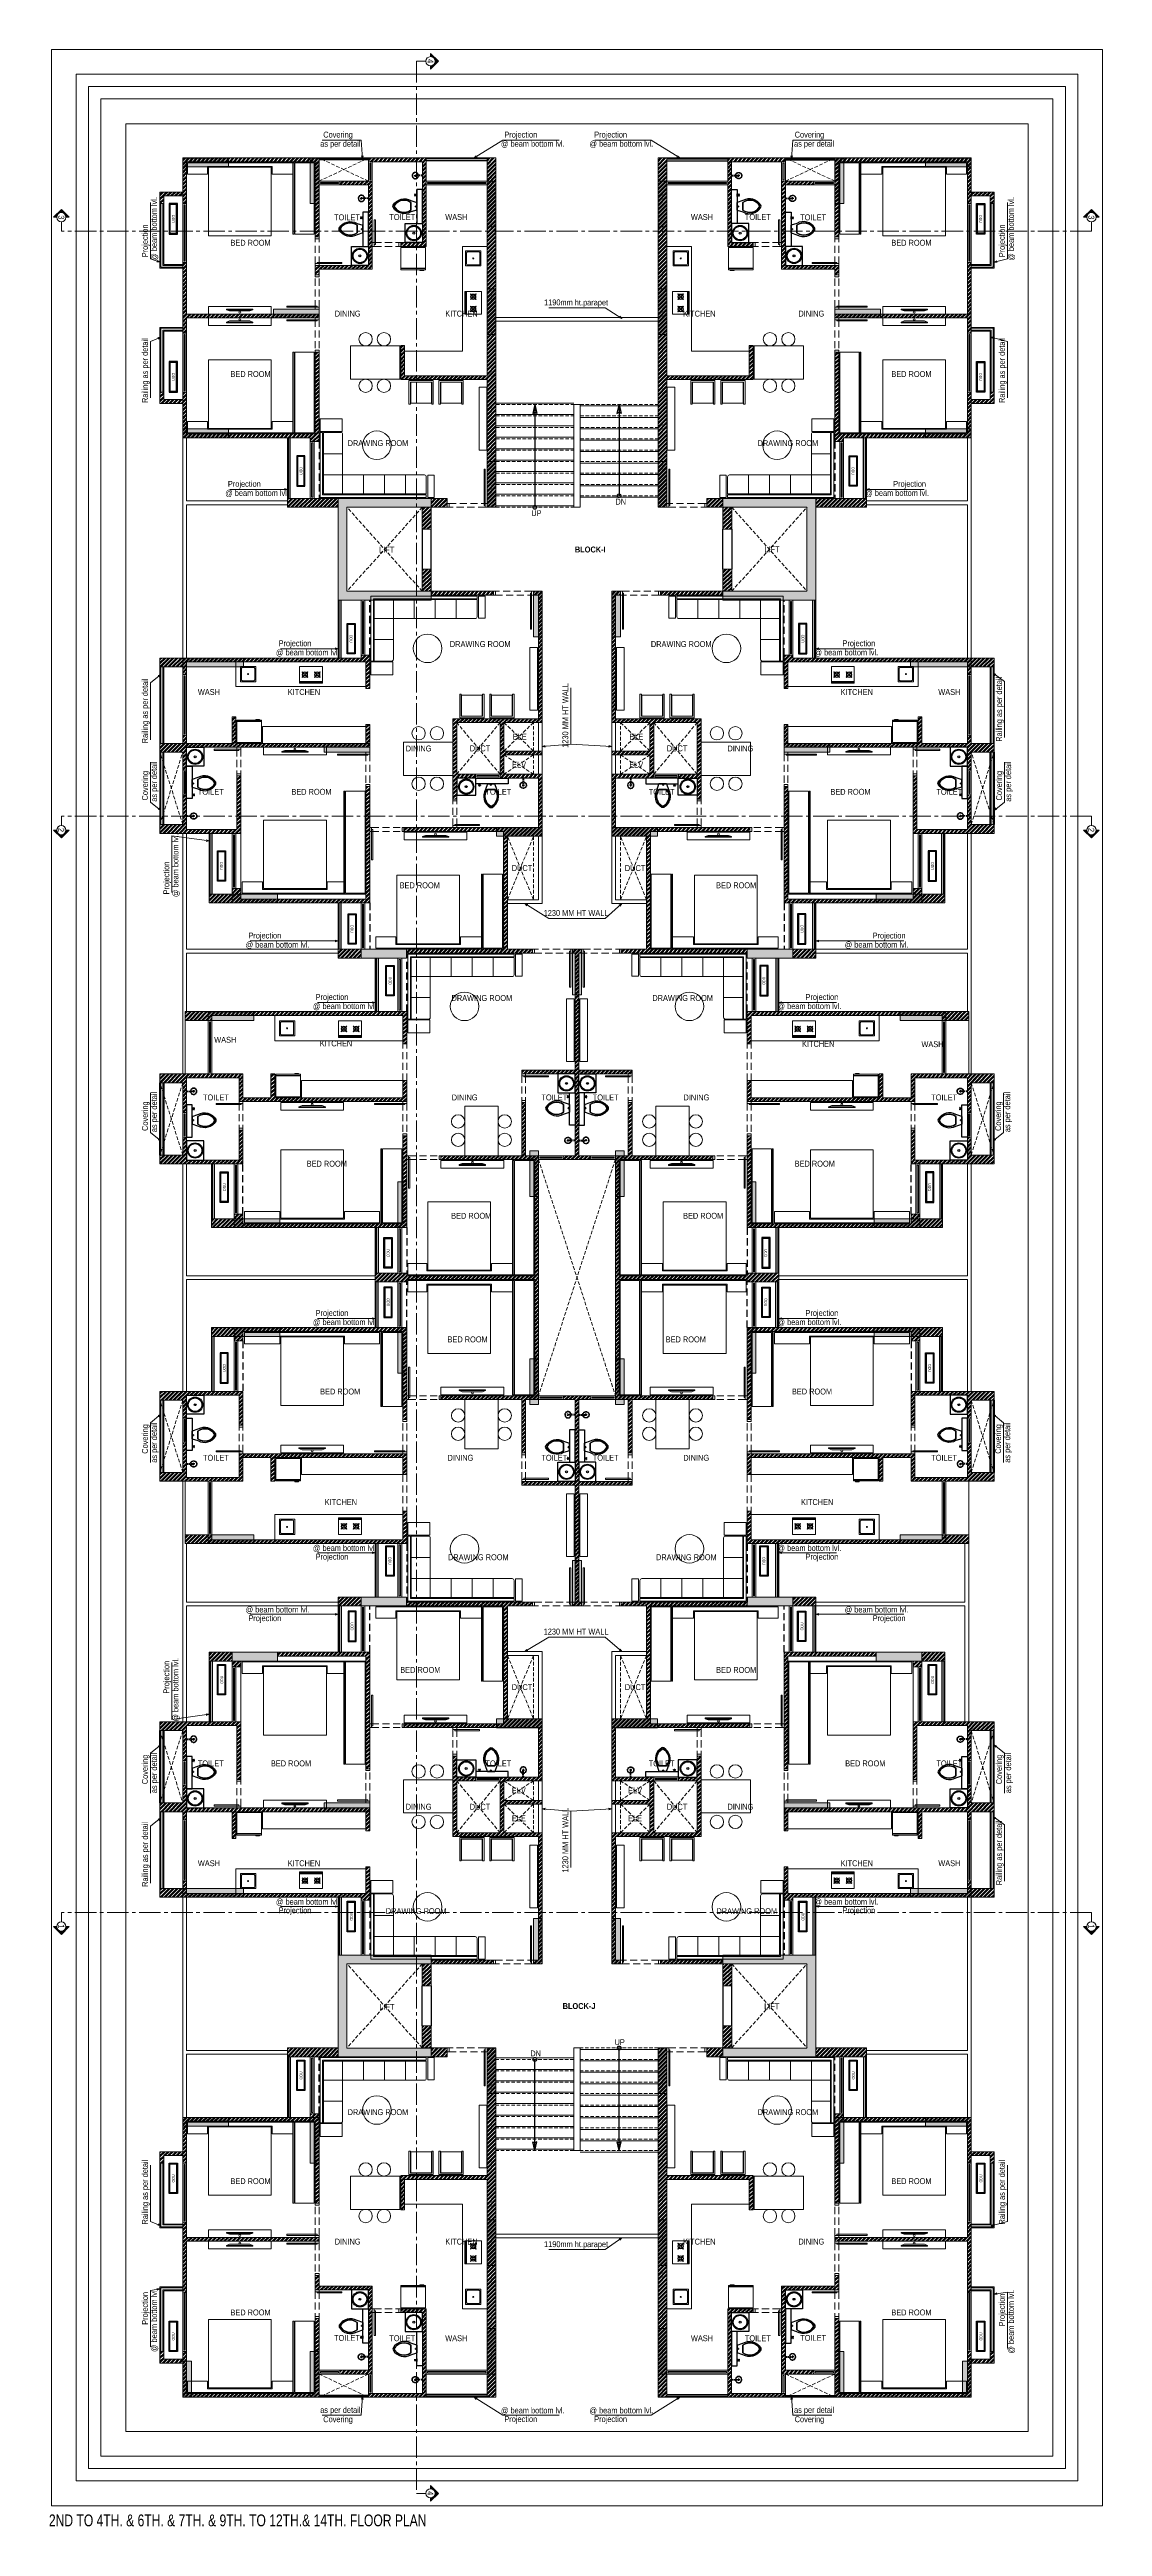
# Model space of a CAD drawing. Header units: inches. Extents: x 822859 to 1009930, y 496782 to 576896.
# Drawn here: x 859784 to 887462, y 500943 to 566054 of the extents above; entities that cross this region are included whole.
import ezdxf
from ezdxf.enums import TextEntityAlignment as Align

# ---------------------------------------------------------------- set-up
doc = ezdxf.new("R2010")
doc.units = ezdxf.units.IN
doc.header["$LTSCALE"] = 750
doc.header["$MEASUREMENT"] = 0
for name, pattern in [('CENTER', [2, 1.25, -0.25, 0.25, -0.25]), ('CENTER2', [1.125, 0.75, -0.125, 0.125, -0.125]), ('HIDDEN', [0.375, 0.25, -0.125]), ('HIDDEN2', [0.1875, 0.125, -0.0625])]:
    doc.linetypes.add(name, pattern=pattern)
for name, color, linetype, lineweight in [('COLUMN', 5, 'Continuous', 13), ('d-fur', 250, 'Continuous', 9), ('DOOR-MSA', 8, 'Continuous', 13), ('DOTTED LINE-MSA', 8, 'HIDDEN2', 13), ('ELE-01-MSA', 8, 'Continuous', 18), ('ELE-03-MSA', 145, 'Continuous', 18), ('ELE-04-MSA', 139, 'Continuous', 15), ('FURNITURE-MSA', 251, 'Continuous', 5), ('SECTION LINE', 14, 'CENTER', 9), ('TEXT DETAIL-MSA', 8, 'Continuous', 13), ('TEXT ROOM NAME-MSA', 8, 'Continuous', 13), ('WALL HATCH-MSA', 251, 'Continuous', 9), ('WALL-MSA', 11, 'Continuous', 18), ('WINDOW-MSA', 8, 'Continuous', 13)]:
    doc.layers.add(name, color=color, linetype=linetype, lineweight=lineweight)
for name, color, linetype in [('ELE-02-MSA', 8, 'Continuous'), ('P.FIXTURE', 8, 'Continuous'), ('R.C.C HATCH-MSA', 250, 'Continuous')]:
    doc.layers.add(name, color=color, linetype=linetype)
doc.styles.add('125', font='swisscl.ttf', dxfattribs={"height": 125})
doc.styles.add('ARIAL', font='ARIALN.TTF', dxfattribs={"height": 360})
doc.styles.add('Arial Narrow', font='swisscl.ttf', dxfattribs={"height": 150})
doc.styles.add('Arial-Reg', font='swisscl.ttf', dxfattribs={"height": 155})
doc.styles.add('MtXpl_Swis721_LtCn_B', font='swisscl.ttf')
doc.styles.add('MtXpl_Swis721_LtCn_B_1', font='')
doc.styles.get('MtXpl_Swis721_LtCn_B_1').set_extended_font_data('Swis721 LtCn BT', bold=True)
doc.dimstyles.new('100 K.T', dxfattribs={"dimtxt": 360, "dimasz": 80, "dimexe": 0.18, "dimexo": 0.0625, "dimgap": 1, "dimtad": 1, "dimdec": 0, "dimzin": 0, "dimdsep": 46, "dimtxsty": 'ARIAL', "dimblk": 'DOT', "dimcen": 0.09, "dimse1": 1, "dimse2": 1, "dimclrd": 50, "dimclrt": 256, "dimadec": 0, "dimazin": 0, "dimtfac": 1, "dimtdec": 0, "dimtofl": 0, "dimtmove": 1, "dimatfit": 0, "dimfxl": 1, "dimtolj": 1, "dimtzin": 0, "dimlwd": -1, "dimarcsym": 0})
pattern_1 = [(45, (36976.4, 0), (-53.0330086, 53.0330086), []), (45, (37011.755, 0), (-53.0330086, 53.0330086), [])]

# ---------------------------------------------------------------- blocks, each defined once
blk = doc.blocks.new('A$C16cd5f5f')
at = {"layer": 'WINDOW-MSA', "ltscale": 5000}
for points in [[(50, 50), (50, 850), (80, 850), (80, 50)], [(0, 0), (50, 0), (50, 100), (0, 100)], [(900, 0), (850, 0), (850, 100), (900, 100)]]:
    blk.add_lwpolyline(points, close=True, dxfattribs=at)
at = {"layer": 'WINDOW-MSA', "linetype": 'HIDDEN', "elevation": 0}
blk.add_lwpolyline([(50, 100), (850, 100)], dxfattribs=at)
at = {"layer": 'WINDOW-MSA', "linetype": 'HIDDEN'}
blk.add_lwpolyline([(50, 0), (850, 0)], dxfattribs=at)
blk = doc.blocks.new('A$Ca69f7aba')
at = {"layer": 'WINDOW-MSA', "ltscale": 5000}
for points in [[(-750, 0), (-700, 0), (-700, -100), (-750, -100)], [(0, 0), (-50, 0), (-50, -100), (0, -100)], [(-50, -50), (-50, -700), (-80, -700), (-80, -50)]]:
    blk.add_lwpolyline(points, close=True, dxfattribs=at)
at = {"layer": 'WINDOW-MSA', "linetype": 'HIDDEN'}
blk.add_lwpolyline([(-50, 0), (-700, 0)], dxfattribs=at)
at = {"layer": 'WINDOW-MSA', "linetype": 'HIDDEN', "elevation": 0}
blk.add_lwpolyline([(-50, -100), (-700, -100)], dxfattribs=at)
blk = doc.blocks.new('A$C0454f6c0')
at = {"layer": 'WINDOW-MSA', "ltscale": 5000}
for points in [[(0, 1050), (0, 1000), (-100, 1000), (-100, 1050)], [(0, 0), (0, 50), (-100, 50), (-100, 0)]]:
    blk.add_lwpolyline(points, close=True, dxfattribs=at)
at = {"layer": 'WINDOW-MSA', "linetype": 'HIDDEN'}
for points in [[(-100, 1000), (-100, 50)], [(0, 50), (0, 1000)]]:
    blk.add_lwpolyline(points, dxfattribs=at)
at = {"layer": 'WINDOW-MSA', "ltscale": 5000, "elevation": 0}
blk.add_lwpolyline([(-50, 50), (-1000, 50), (-1000, 80), (-50, 80)], close=True, dxfattribs=at)
blk = doc.blocks.new('A$Cbea8c011')
at = {"layer": 'ELE-02-MSA', "elevation": 0}
for points in [[(400, -108), (-400, -108), (-400, 108), (400, 108)], [(380, -88), (-380, -88), (-380, 88), (380, 88)]]:
    blk.add_lwpolyline(points, close=True, dxfattribs=at)
at = {"layer": 'TEXT DETAIL-MSA', "style": 'Arial Narrow'}
blk.add_text('ODU', height=75, dxfattribs=at).set_placement((-106, -42, 0))
blk = doc.blocks.new('SHOWE')
at = {"linetype": 'HIDDEN', "ltscale": 0.2}
for p, q in [((3964261, -1171718), (3964261, -1171675)), ((3964261, -1171675), (3964263, -1171675)), ((3964261, -1171718), (3964263, -1171718)), ((3964264, -1171676), (3964264, -1171716)), ((3964269, -1171681), (3964269, -1171696)), ((3964269, -1171689), (3964438, -1171689)), ((3964269, -1171712), (3964269, -1171696)), ((3964269, -1171704), (3964438, -1171704)), ((3964479, -1171696), (3964416, -1171696)), ((3964447, -1171665), (3964447, -1171728))]:
    blk.add_line(p, q, dxfattribs=at)
for radius in [12.5, 10.6]:
    blk.add_circle((3964447, -1171696), radius, dxfattribs=at)
for centre, radius, start, end in [((3964262, -1171676), 1.76, 358.02823, 62.08212), ((3964262, -1171716), 1.76, 297.91788, 1.97177), ((3964260, -1171685), 10.1, 28.34358, 64.21035), ((3964260, -1171707), 10.1, 295.78965, 331.65642), ((3964447, -1171696), 84.1, 185.23834, 174.76166), ((3964447, -1171696), 81.4, 185.41049, 174.58951), ((3964447, -1171696), 78, 185.6496, 174.3504)]:
    blk.add_arc(centre, radius, start, end, dxfattribs=at)
blk = doc.blocks.new('t4tgg34')
for points in [[(375405, -62759), (375391, -62745), (375391, -62738), (375371, -62738), (375371, -62720), (375391, -62720), (375391, -62713), (375405, -62699), (375405, -62635), (375255, -62585, 0.412342), (374785, -62709, 0.132891), (374785, -62761, 0.412336), (375255, -62885), (375405, -62835)], [(375255, -62835, -0.475238), (374809, -62735, -0.475243), (375255, -62635)]]:
    blk.add_lwpolyline(points, format="xyb", close=True)
blk.add_lwpolyline([(375255, -62835), (375255, -62635, 0.475243), (374809, -62735, 0.475238), (375255, -62835, 0.489246)], format="xyb")
blk.add_lwpolyline([(375405, -62635), (375405, -62699), (375391, -62713), (375391, -62720), (375371, -62720), (375371, -62738), (375391, -62738), (375391, -62745), (375405, -62759), (375405, -62699), (375405, -62835)])
blk = doc.blocks.new('9')
at = {"linetype": 'Continuous'}
for p, q in [((709870, -390415), (709870, -390434)), ((709876, -390434), (709870, -390434)), ((709876, -390415), (709876, -390434))]:
    blk.add_line(p, q, dxfattribs=at)
for points in [[(709876, -390396), (709876, -390377), (709870, -390377), (709870, -390396)], [(709895, -390396), (709920, -390370), (709920, -390440), (709895, -390415)]]:
    blk.add_lwpolyline(points, dxfattribs=at)
blk.add_lwpolyline([(709895, -390415), (709870, -390415), (709870, -390396), (709895, -390396)], close=True, dxfattribs=at)
blk = doc.blocks.new('BLOCK-G & H TYPICAL COLOUMN')
at = {"layer": 'R.C.C HATCH-MSA'}
h = blk.add_hatch(color=256, dxfattribs=at)
h.dxf.hatch_style = 1
h.paths.add_polyline_path([(172697.6, -104207.8), (172688.6, -104207.8), (172688.6, -104255), (172697.6, -104255)])
h.paths.add_polyline_path([(172327.1, -104207.8), (172336.2, -104207.8), (172336.2, -104255), (172327.1, -104255)])
h.paths.add_polyline_path([(172819.9, -104207.8), (172819.9, -104216.8), (172867.1, -104216.8), (172867.1, -104207.8)])
h.paths.add_polyline_path([(172204.9, -104207.8), (172204.9, -104216.8), (172157.6, -104216.8), (172157.6, -104207.8)])
h.paths.add_polyline_path([(172561.2, -104240.1), (172552.1, -104240.1), (172552.1, -104287.3), (172561.2, -104287.3)])
h.paths.add_polyline_path([(172463.6, -104240.1), (172472.6, -104240.1), (172472.6, -104287.3), (172463.6, -104287.3)])
h.paths.add_polyline_path([(172177.9, -104422.2), (172177.9, -104431.3), (172130.6, -104431.3), (172130.6, -104422.2)])
h.paths.add_polyline_path([(172894.1, -104422.2), (172894.1, -104431.3), (172846.9, -104431.3), (172846.9, -104422.2)])
h.paths.add_polyline_path([(172336.1, -104486.8), (172336.1, -104495.8), (172288.9, -104495.8), (172288.9, -104486.8)])
h.paths.add_polyline_path([(172202.6, -104543.8), (172202.6, -104552.8), (172155.4, -104552.8), (172155.4, -104543.8)])
h.paths.add_polyline_path([(172822.1, -104543.8), (172822.1, -104552.8), (172869.4, -104552.8), (172869.4, -104543.8)])
h.paths.add_polyline_path([(172516.9, -104495.8), (172507.8, -104495.8), (172507.8, -104448.6), (172516.9, -104448.6)])
h.paths.add_polyline_path([(172697.6, -104104.3), (172688.6, -104104.3), (172688.6, -104057), (172697.6, -104057)])
h.paths.add_polyline_path([(172327.1, -104104.3), (172336.2, -104104.3), (172336.2, -104057), (172327.1, -104057)])
h.paths.add_polyline_path([(172819.9, -104104.3), (172819.9, -104095.2), (172867.1, -104095.2), (172867.1, -104104.3)])
h.paths.add_polyline_path([(172204.9, -104104.3), (172204.9, -104095.2), (172157.6, -104095.2), (172157.6, -104104.3)])
h.paths.add_polyline_path([(172561.2, -104071.9), (172552.1, -104071.9), (172552.1, -104024.7), (172561.2, -104024.7)])
h.paths.add_polyline_path([(172463.6, -104071.9), (172472.6, -104071.9), (172472.6, -104024.7), (172463.6, -104024.7)])
h.paths.add_polyline_path([(172177.9, -103889.8), (172177.9, -103880.8), (172130.6, -103880.8), (172130.6, -103889.8)])
h.paths.add_polyline_path([(172894.1, -103889.8), (172894.1, -103880.8), (172846.9, -103880.8), (172846.9, -103889.8)])
h.paths.add_polyline_path([(172336.1, -103825.3), (172336.1, -103816.2), (172288.9, -103816.2), (172288.9, -103825.3)])
h.paths.add_polyline_path([(172202.6, -103768.3), (172202.6, -103759.2), (172155.4, -103759.2), (172155.4, -103768.3)])
h.paths.add_polyline_path([(172822.1, -103768.3), (172822.1, -103759.2), (172869.4, -103759.2), (172869.4, -103768.3)])
h.paths.add_polyline_path([(172516.9, -103816.2), (172507.8, -103816.2), (172507.8, -103863.4), (172516.9, -103863.4)])
h.paths.add_polyline_path([(172548.4, -103699.3), (172548.4, -103690.3), (172595.6, -103690.3), (172595.6, -103699.3)])
h.paths.add_polyline_path([(172476.4, -103699.3), (172476.4, -103690.3), (172429.1, -103690.3), (172429.1, -103699.3)])
h.paths.add_polyline_path([(172726.8, -103612.3), (172726.8, -103603.3), (172774.1, -103603.3), (172774.1, -103612.3)])
h.paths.add_polyline_path([(172297.9, -103612.3), (172297.9, -103603.3), (172250.7, -103603.3), (172250.7, -103612.3)])
h.paths.add_polyline_path([(172920.4, -103523.8), (172920.4, -103514.8), (172857.6, -103514.8), (172857.6, -103523.8)])
h.paths.add_polyline_path([(172104.4, -103523.8), (172104.4, -103514.8), (172167.2, -103514.8), (172167.2, -103523.8)])
h.paths.add_polyline_path([(172476.4, -103492.9), (172467.3, -103492.9), (172467.3, -103445.7), (172476.4, -103445.7)])
h.paths.add_polyline_path([(172548.4, -103492.9), (172557.4, -103492.9), (172557.4, -103445.7), (172548.4, -103445.7)])
h.paths.add_polyline_path([(172663.4, -103454.8), (172759.5, -103454.8), (172759.5, -103349.7), (172663.4, -103349.7), (172663.4, -103358.8), (172750.4, -103358.8), (172750.4, -103445.7), (172663.4, -103445.7)])
h.paths.add_polyline_path([(172361.3, -103454.8), (172265.3, -103454.8), (172265.3, -103349.7), (172361.3, -103349.7), (172361.3, -103358.8), (172274.3, -103358.8), (172274.3, -103445.7), (172361.3, -103445.7)])
h.paths.add_polyline_path([(172428.4, -103358.8), (172419.3, -103358.8), (172419.3, -103311.5), (172428.4, -103311.5)])
h.paths.add_polyline_path([(172428.4, -103132.7), (172419.3, -103132.7), (172419.3, -103180), (172428.4, -103180)])
h.paths.add_polyline_path([(172151.6, -103286.8), (172151.6, -103277.7), (172104.4, -103277.7), (172104.4, -103286.8)])
h.paths.add_polyline_path([(172245.4, -103162.7), (172245.4, -103153.7), (172198.2, -103153.7), (172198.2, -103162.7)])
h.paths.add_polyline_path([(172428.4, -103021.3), (172419.3, -103021.3), (172419.3, -103068.5), (172428.4, -103068.5)])
h.paths.add_polyline_path([(172245.4, -102997.3), (172236.4, -102997.3), (172236.4, -103044.5), (172245.4, -103044.5)])
h.paths.add_polyline_path([(172104.4, -102997.3), (172104.4, -103006.3), (172151.6, -103006.3), (172151.6, -102997.3)])
h.paths.add_polyline_path([(172596.4, -103358.8), (172605.4, -103358.8), (172605.4, -103311.5), (172596.4, -103311.5)])
h.paths.add_polyline_path([(172596.4, -103132.7), (172605.4, -103132.7), (172605.4, -103180), (172596.4, -103180)])
h.paths.add_polyline_path([(172873.1, -103286.8), (172873.1, -103277.7), (172920.4, -103277.7), (172920.4, -103286.8)])
h.paths.add_polyline_path([(172779.3, -103162.7), (172779.3, -103153.7), (172826.6, -103153.7), (172826.6, -103162.7)])
h.paths.add_polyline_path([(172596.4, -103021.3), (172605.4, -103021.3), (172605.4, -103068.5), (172596.4, -103068.5)])
h.paths.add_polyline_path([(172779.3, -102997.3), (172788.4, -102997.3), (172788.4, -103044.5), (172779.3, -103044.5)])
h.paths.add_polyline_path([(172920.4, -102997.3), (172920.4, -103006.3), (172873.1, -103006.3), (172873.1, -102997.3)])
h.paths.add_polyline_path([(172548.4, -104612.7), (172548.4, -104621.8), (172595.6, -104621.8), (172595.6, -104612.7)])
h.paths.add_polyline_path([(172476.4, -104612.7), (172476.4, -104621.8), (172429.1, -104621.8), (172429.1, -104612.7)])
h.paths.add_polyline_path([(172297.9, -104699.7), (172297.9, -104708.8), (172250.7, -104708.8), (172250.7, -104699.7)])
h.paths.add_polyline_path([(172104.4, -104788.2), (172104.4, -104797.3), (172167.2, -104797.3), (172167.2, -104788.2)])
h.paths.add_polyline_path([(172726.8, -104699.7), (172726.8, -104708.8), (172774.1, -104708.8), (172774.1, -104699.7)])
h.paths.add_polyline_path([(172920.4, -104788.2), (172920.4, -104797.3), (172857.6, -104797.3), (172857.6, -104788.2)])
h.paths.add_polyline_path([(172476.4, -104819.1), (172467.3, -104819.1), (172467.3, -104866.3), (172476.4, -104866.3)])
h.paths.add_polyline_path([(172548.4, -104819.1), (172557.4, -104819.1), (172557.4, -104866.3), (172548.4, -104866.3)])
h.paths.add_polyline_path([(172663.4, -104857.3), (172759.5, -104857.3), (172759.5, -104962.3), (172663.4, -104962.3), (172663.4, -104953.3), (172750.4, -104953.3), (172750.4, -104866.3), (172663.4, -104866.3)])
h.paths.add_polyline_path([(172361.3, -104857.3), (172265.3, -104857.3), (172265.3, -104962.3), (172361.3, -104962.3), (172361.3, -104953.3), (172274.3, -104953.3), (172274.3, -104866.3), (172361.3, -104866.3)])
h.paths.add_polyline_path([(172428.4, -104953.3), (172419.3, -104953.3), (172419.3, -105000.5), (172428.4, -105000.5)])
h.paths.add_polyline_path([(172428.4, -105178.3), (172419.3, -105178.3), (172419.3, -105131.1), (172428.4, -105131.1)])
h.paths.add_polyline_path([(172151.6, -105025.3), (172151.6, -105034.3), (172104.4, -105034.3), (172104.4, -105025.3)])
h.paths.add_polyline_path([(172245.4, -105072.5), (172236.4, -105072.5), (172236.4, -105025.3), (172245.4, -105025.3)])
h.paths.add_polyline_path([(172428.4, -105290.8), (172419.3, -105290.8), (172419.3, -105243.5), (172428.4, -105243.5)])
h.paths.add_polyline_path([(172245.4, -105314.8), (172236.4, -105314.8), (172236.4, -105267.5), (172245.4, -105267.5)])
h.paths.add_polyline_path([(172104.4, -105277.4), (172113.4, -105277.4), (172113.4, -105314.8), (172104.4, -105314.8)])
h.paths.add_polyline_path([(172596.4, -104953.3), (172605.4, -104953.3), (172605.4, -105000.5), (172596.4, -105000.5)])
h.paths.add_polyline_path([(172596.4, -105178.3), (172605.4, -105178.3), (172605.4, -105131.1), (172596.4, -105131.1)])
h.paths.add_polyline_path([(172873.1, -105025.3), (172873.1, -105034.3), (172920.4, -105034.3), (172920.4, -105025.3)])
h.paths.add_polyline_path([(172788.4, -105025.3), (172779.3, -105025.3), (172779.3, -105072.5), (172788.4, -105072.5)])
h.paths.add_polyline_path([(172596.4, -105290.8), (172605.4, -105290.8), (172605.4, -105243.5), (172596.4, -105243.5)])
h.paths.add_polyline_path([(172779.3, -105314.8), (172788.4, -105314.8), (172788.4, -105267.5), (172779.3, -105267.5)])
h.paths.add_polyline_path([(172911.3, -105314.8), (172920.4, -105314.8), (172920.4, -105277.4), (172911.3, -105277.4)])
h.paths.add_polyline_path([(172688.6, -104486.8), (172688.6, -104495.8), (172735.9, -104495.8), (172735.9, -104486.8)])
h.paths.add_polyline_path([(172688.6, -103825.3), (172688.6, -103816.2), (172735.9, -103816.2), (172735.9, -103825.3)])
at = {"layer": 'COLUMN'}
for points in [[(172104.4, -102997.3), (172104.4, -103006.3), (172151.6, -103006.3), (172151.6, -102997.3)], [(172245.4, -102997.3), (172236.4, -102997.3), (172236.4, -103044.5), (172245.4, -103044.5)], [(172779.3, -102997.3), (172788.4, -102997.3), (172788.4, -103044.5), (172779.3, -103044.5)], [(172920.4, -102997.3), (172920.4, -103006.3), (172873.1, -103006.3), (172873.1, -102997.3)], [(172428.4, -103021.3), (172419.3, -103021.3), (172419.3, -103068.5), (172428.4, -103068.5)], [(172596.4, -103021.3), (172605.4, -103021.3), (172605.4, -103068.5), (172596.4, -103068.5)], [(172428.4, -103132.7), (172419.3, -103132.7), (172419.3, -103180), (172428.4, -103180)], [(172596.4, -103132.7), (172605.4, -103132.7), (172605.4, -103180), (172596.4, -103180)], [(172245.4, -103162.7), (172245.4, -103153.7), (172198.2, -103153.7), (172198.2, -103162.7)], [(172779.3, -103162.7), (172779.3, -103153.7), (172826.6, -103153.7), (172826.6, -103162.7)], [(172151.6, -103286.8), (172151.6, -103277.7), (172104.4, -103277.7), (172104.4, -103286.8)], [(172873.1, -103286.8), (172873.1, -103277.7), (172920.4, -103277.7), (172920.4, -103286.8)], [(172428.4, -103358.8), (172419.3, -103358.8), (172419.3, -103311.5), (172428.4, -103311.5)], [(172596.4, -103358.8), (172605.4, -103358.8), (172605.4, -103311.5), (172596.4, -103311.5)], [(172361.3, -103454.8), (172265.3, -103454.8), (172265.3, -103349.7), (172361.3, -103349.7), (172361.3, -103358.8), (172274.3, -103358.8), (172274.3, -103445.7), (172361.3, -103445.7)], [(172663.4, -103454.8), (172759.5, -103454.8), (172759.5, -103349.7), (172663.4, -103349.7), (172663.4, -103358.8), (172750.4, -103358.8), (172750.4, -103445.7), (172663.4, -103445.7)], [(172476.4, -103492.9), (172467.3, -103492.9), (172467.3, -103445.7), (172476.4, -103445.7)], [(172548.4, -103492.9), (172557.4, -103492.9), (172557.4, -103445.7), (172548.4, -103445.7)], [(172104.4, -103523.8), (172104.4, -103514.8), (172167.2, -103514.8), (172167.2, -103523.8)], [(172920.4, -103523.8), (172920.4, -103514.8), (172857.6, -103514.8), (172857.6, -103523.8)], [(172297.9, -103612.3), (172297.9, -103603.3), (172250.7, -103603.3), (172250.7, -103612.3)], [(172726.8, -103612.3), (172726.8, -103603.3), (172774.1, -103603.3), (172774.1, -103612.3)], [(172476.4, -103699.3), (172476.4, -103690.3), (172429.1, -103690.3), (172429.1, -103699.3)], [(172548.4, -103699.3), (172548.4, -103690.3), (172595.6, -103690.3), (172595.6, -103699.3)], [(172202.6, -103768.3), (172202.6, -103759.2), (172155.4, -103759.2), (172155.4, -103768.3)], [(172822.1, -103768.3), (172822.1, -103759.2), (172869.4, -103759.2), (172869.4, -103768.3)], [(172336.1, -103825.3), (172336.1, -103816.2), (172288.9, -103816.2), (172288.9, -103825.3)], [(172516.9, -103816.2), (172507.8, -103816.2), (172507.8, -103863.4), (172516.9, -103863.4)], [(172688.6, -103825.3), (172688.6, -103816.2), (172735.9, -103816.2), (172735.9, -103825.3)], [(172177.9, -103889.8), (172177.9, -103880.8), (172130.6, -103880.8), (172130.6, -103889.8)], [(172894.1, -103889.8), (172894.1, -103880.8), (172846.9, -103880.8), (172846.9, -103889.8)], [(172463.6, -104071.9), (172472.6, -104071.9), (172472.6, -104024.7), (172463.6, -104024.7)], [(172561.2, -104071.9), (172552.1, -104071.9), (172552.1, -104024.7), (172561.2, -104024.7)], [(172327.1, -104104.3), (172336.2, -104104.3), (172336.2, -104057), (172327.1, -104057)], [(172697.6, -104104.3), (172688.6, -104104.3), (172688.6, -104057), (172697.6, -104057)], [(172204.9, -104104.3), (172204.9, -104095.2), (172157.6, -104095.2), (172157.6, -104104.3)], [(172819.9, -104104.3), (172819.9, -104095.2), (172867.1, -104095.2), (172867.1, -104104.3)], [(172204.9, -104207.8), (172204.9, -104216.8), (172157.6, -104216.8), (172157.6, -104207.8)], [(172327.1, -104207.8), (172336.2, -104207.8), (172336.2, -104255), (172327.1, -104255)], [(172697.6, -104207.8), (172688.6, -104207.8), (172688.6, -104255), (172697.6, -104255)], [(172819.9, -104207.8), (172819.9, -104216.8), (172867.1, -104216.8), (172867.1, -104207.8)], [(172463.6, -104240.1), (172472.6, -104240.1), (172472.6, -104287.3), (172463.6, -104287.3)], [(172561.2, -104240.1), (172552.1, -104240.1), (172552.1, -104287.3), (172561.2, -104287.3)], [(172177.9, -104422.2), (172177.9, -104431.3), (172130.6, -104431.3), (172130.6, -104422.2)], [(172894.1, -104422.2), (172894.1, -104431.3), (172846.9, -104431.3), (172846.9, -104422.2)], [(172516.9, -104495.8), (172507.8, -104495.8), (172507.8, -104448.6), (172516.9, -104448.6)], [(172336.1, -104486.8), (172336.1, -104495.8), (172288.9, -104495.8), (172288.9, -104486.8)], [(172688.6, -104486.8), (172688.6, -104495.8), (172735.9, -104495.8), (172735.9, -104486.8)], [(172202.6, -104543.8), (172202.6, -104552.8), (172155.4, -104552.8), (172155.4, -104543.8)], [(172822.1, -104543.8), (172822.1, -104552.8), (172869.4, -104552.8), (172869.4, -104543.8)], [(172476.4, -104612.7), (172476.4, -104621.8), (172429.1, -104621.8), (172429.1, -104612.7)], [(172548.4, -104612.7), (172548.4, -104621.8), (172595.6, -104621.8), (172595.6, -104612.7)], [(172297.9, -104699.7), (172297.9, -104708.8), (172250.7, -104708.8), (172250.7, -104699.7)], [(172726.8, -104699.7), (172726.8, -104708.8), (172774.1, -104708.8), (172774.1, -104699.7)], [(172104.4, -104788.2), (172104.4, -104797.3), (172167.2, -104797.3), (172167.2, -104788.2)], [(172920.4, -104788.2), (172920.4, -104797.3), (172857.6, -104797.3), (172857.6, -104788.2)], [(172476.4, -104819.1), (172467.3, -104819.1), (172467.3, -104866.3), (172476.4, -104866.3)], [(172548.4, -104819.1), (172557.4, -104819.1), (172557.4, -104866.3), (172548.4, -104866.3)], [(172361.3, -104857.3), (172265.3, -104857.3), (172265.3, -104962.3), (172361.3, -104962.3), (172361.3, -104953.3), (172274.3, -104953.3), (172274.3, -104866.3), (172361.3, -104866.3)], [(172663.4, -104857.3), (172759.5, -104857.3), (172759.5, -104962.3), (172663.4, -104962.3), (172663.4, -104953.3), (172750.4, -104953.3), (172750.4, -104866.3), (172663.4, -104866.3)], [(172428.4, -104953.3), (172419.3, -104953.3), (172419.3, -105000.5), (172428.4, -105000.5)], [(172596.4, -104953.3), (172605.4, -104953.3), (172605.4, -105000.5), (172596.4, -105000.5)], [(172151.6, -105025.3), (172151.6, -105034.3), (172104.4, -105034.3), (172104.4, -105025.3)], [(172245.4, -105072.5), (172236.4, -105072.5), (172236.4, -105025.3), (172245.4, -105025.3)], [(172788.4, -105025.3), (172779.3, -105025.3), (172779.3, -105072.5), (172788.4, -105072.5)], [(172873.1, -105025.3), (172873.1, -105034.3), (172920.4, -105034.3), (172920.4, -105025.3)], [(172428.4, -105178.3), (172419.3, -105178.3), (172419.3, -105131.1), (172428.4, -105131.1)], [(172596.4, -105178.3), (172605.4, -105178.3), (172605.4, -105131.1), (172596.4, -105131.1)], [(172428.4, -105290.8), (172419.3, -105290.8), (172419.3, -105243.5), (172428.4, -105243.5)], [(172596.4, -105290.8), (172605.4, -105290.8), (172605.4, -105243.5), (172596.4, -105243.5)], [(172104.4, -105277.4), (172113.4, -105277.4), (172113.4, -105314.8), (172104.4, -105314.8)], [(172245.4, -105314.8), (172236.4, -105314.8), (172236.4, -105267.5), (172245.4, -105267.5)], [(172779.3, -105314.8), (172788.4, -105314.8), (172788.4, -105267.5), (172779.3, -105267.5)], [(172911.3, -105314.8), (172920.4, -105314.8), (172920.4, -105277.4), (172911.3, -105277.4)]]:
    blk.add_lwpolyline(points, close=True, dxfattribs=at)
blk = doc.blocks.new('_Dot')
at = {"linetype": 'ByBlock', "lineweight": -2}
blk.add_line((-0.5, 0), (-1, 0), dxfattribs=at)
at = {"linetype": 'ByBlock', "const_width": 0.5}
blk.add_lwpolyline([(-0.25, 0, 1), (0.25, 0, 1)], format="xyb", close=True, dxfattribs=at)
blk = doc.blocks.new('G$C7997B730')
at = {"layer": 'FURNITURE-MSA'}
for p, q in [((36, 1325, 0), (0, 1325, 0)), ((0, 1325, 0), (0, 0, 0)), ((36, 1325, 0), (0, 1325, 0)), ((93, 1169, 0), (36, 1325, 0)), ((36, 0, 0), (36, 1325, 0)), ((93, 1169, 0), (36, 1325, 0)), ((36, 0, 0), (0, 0, 0)), ((93, 156, 0), (36, 0, 0)), ((93, 156, 0), (93, 1169, 0))]:
    blk.add_line(p, q, dxfattribs=at)
blk = doc.blocks.new('G$CA9DB4A96')
at = {"layer": 'FURNITURE-MSA'}
for points in [[(550, 0), (550, 650), (0, 650), (0, 0)], [(560, 0), (590, 0), (590, 650), (560, 650)], [(590, 500), (610, 500), (610, 600), (590, 600)]]:
    blk.add_lwpolyline(points, close=True, dxfattribs=at)
blk = doc.blocks.new('STUV')
at = {"layer": 'FURNITURE-MSA'}
for p, q in [((169, 0, 0), (169, -600, 0)), ((-81, -70), (-75, -63)), ((-31, -120), (-81, -70)), ((-81, -207), (-31, -157)), ((-75, -213), (-81, -207)), ((-81, -393), (-75, -387)), ((-31, -443), (-81, -393)), ((-81, -530), (-31, -480)), ((-75, -537), (-81, -530)), ((-75, -63), (-25, -113)), ((-25, -163), (-75, -213)), ((-75, -387), (-25, -437)), ((-25, -487), (-75, -537)), ((-25, -113), (-31, -120)), ((-31, -157), (-25, -163)), ((-25, -437), (-31, -443)), ((-31, -480), (-25, -487)), ((12, -113), (62, -63)), ((18, -120), (12, -113)), ((12, -163), (18, -157)), ((62, -213), (12, -163)), ((12, -437), (62, -387)), ((18, -443), (12, -437)), ((12, -487), (18, -480)), ((62, -537), (12, -487)), ((68, -70), (18, -120)), ((18, -157), (68, -207)), ((68, -393), (18, -443)), ((18, -480), (68, -530)), ((62, -63), (68, -70)), ((68, -207), (62, -213)), ((62, -387), (68, -393)), ((68, -530), (62, -537)), ((169, -76, 0), (194, -76, 0)), ((194, -126, 0), (169, -126, 0)), ((194, -474, 0), (169, -474, 0)), ((194, -524, 0), (169, -524, 0))]:
    blk.add_line(p, q, dxfattribs=at)
for points in [[(-219, -600), (219, -600), (219, 0), (-219, 0)], [(219, -600), (194, -600), (194, 0), (219, 0)]]:
    blk.add_lwpolyline(points, close=True, dxfattribs=at)
for centre, radius in [((-7, -138), 70.6), ((-7, -462), 70.6), ((-7, -138), 61.8), ((-7, -462), 61.8), ((-7, -138), 22.1), ((-7, -462), 22.1)]:
    blk.add_circle(centre, radius, dxfattribs=at)
blk = doc.blocks.new('G$C1887B0AA')
at = {"layer": 'FURNITURE-MSA'}
blk.add_lwpolyline([(0, 0), (300, 0), (300, 300), (0, 300)], close=True, dxfattribs=at)
blk.add_lwpolyline([(40, 20), (260, 20, 0.414214), (280, 40), (280, 260, 0.414214), (260, 280), (40, 280, 0.414214), (20, 260), (20, 40, 0.414214)], format="xyb", close=True, dxfattribs=at)
blk.add_circle((150, 150), 10, dxfattribs=at)
blk = doc.blocks.new('A$Caebde61c')
at = {"layer": 'FURNITURE-MSA'}
for p, q in [((7350, -2325), (7350, -5077)), ((13377, -2325), (13377, -5077)), ((7350, -5077), (5833, -5077)), ((13377, -5077), (14894, -5077)), ((4203, -7781, 0), (3703, -7781, 0)), ((16524, -7781, 0), (17024, -7781, 0)), ((4203, -8332, 0), (3703, -8332, 0)), ((4203, -8332, 0), (4203, -8832, 0)), ((4753, -8832), (4753, -8332)), ((5303, -8832), (5303, -8332)), ((5853, -8832), (5853, -8332)), ((14874, -8832), (14874, -8332)), ((15424, -8832), (15424, -8332)), ((15974, -8832), (15974, -8332)), ((16524, -8332, 0), (16524, -8832, 0)), ((16524, -8332, 0), (17024, -8332, 0)), ((5536, -12110, 0), (5536, -11610, 0)), ((6086, -11610), (6086, -12110)), ((6636, -11610), (6636, -12110)), ((7186, -11610), (7186, -12110)), ((13540, -11610), (13540, -12110)), ((14090, -11610), (14090, -12110)), ((14640, -11610), (14640, -12110)), ((15190, -12110, 0), (15190, -11610, 0)), ((5536, -12110, 0), (5036, -12110, 0)), ((15190, -12110, 0), (15690, -12110, 0)), ((5536, -12662, 0), (5036, -12662, 0)), ((15190, -12662, 0), (15690, -12662, 0)), ((1395, -13895), (1395, -13245)), ((19331, -13895), (19331, -13245)), ((4816, -13895), (1395, -13895)), ((15910, -13895), (19331, -13895)), ((4816, -14942), (2095, -14942)), ((2095, -14942), (2095, -15392)), ((15910, -14942), (18631, -14942)), ((18631, -14942), (18631, -15392)), ((1525, -17755), (1525, -19205)), ((19201, -17755), (19201, -19205)), ((1525, -19353), (4816, -19353)), ((19201, -19353), (15910, -19353)), ((6508, -21521, 0), (6508, -21021, 0)), ((7058, -21021), (7058, -21521)), ((7608, -21021), (7608, -21521)), ((8158, -21021), (8158, -21521)), ((12569, -21021), (12569, -21521)), ((13119, -21021), (13119, -21521)), ((13669, -21021), (13669, -21521)), ((14219, -21521, 0), (14219, -21021, 0)), ((6508, -21521, 0), (6008, -21521, 0)), ((6508, -22073, 0), (6008, -22073, 0)), ((14219, -21521, 0), (14719, -21521, 0)), ((14219, -22073, 0), (14719, -22073, 0)), ((5788, -23205), (2419, -23205)), ((14939, -23205), (18307, -23205)), ((3119, -24253), (5788, -24253)), ((3119, -24253), (3119, -24703)), ((17607, -24253), (14939, -24253)), ((17607, -24253), (17607, -24703)), ((3119, -34612), (3119, -34162)), ((17607, -34612), (17607, -34162)), ((3119, -34612), (5788, -34612)), ((17607, -34612), (14939, -34612)), ((5788, -35660), (2419, -35660)), ((14939, -35660), (18307, -35660)), ((6508, -36792, 0), (6008, -36792, 0)), ((14219, -36792, 0), (14719, -36792, 0)), ((6508, -37343, 0), (6008, -37343, 0)), ((6508, -37343, 0), (6508, -37843, 0)), ((7058, -37843), (7058, -37343)), ((7608, -37843), (7608, -37343)), ((8158, -37843), (8158, -37343)), ((12569, -37843), (12569, -37343)), ((13119, -37843), (13119, -37343)), ((13669, -37843), (13669, -37343)), ((14219, -37343, 0), (14219, -37843, 0)), ((14219, -37343, 0), (14719, -37343, 0)), ((1525, -39511), (4816, -39511)), ((1525, -41110), (1525, -39660)), ((19201, -39511), (15910, -39511)), ((19201, -41110), (19201, -39660)), ((2095, -43922), (2095, -43472)), ((18631, -43922), (18631, -43472)), ((4816, -43922), (2095, -43922)), ((15910, -43922), (18631, -43922)), ((1395, -44970), (1395, -45620)), ((4816, -44970), (1395, -44970)), ((15910, -44970), (19331, -44970)), ((19331, -44970), (19331, -45620)), ((5536, -46203, 0), (5036, -46203, 0)), ((15190, -46203, 0), (15690, -46203, 0)), ((5536, -46754, 0), (5036, -46754, 0)), ((5536, -46754, 0), (5536, -47254, 0)), ((6086, -47254), (6086, -46754)), ((6636, -47254), (6636, -46754)), ((7186, -47254), (7186, -46754)), ((13540, -47254), (13540, -46754)), ((14090, -47254), (14090, -46754)), ((14640, -47254), (14640, -46754)), ((15190, -46754, 0), (15190, -47254, 0)), ((15190, -46754, 0), (15690, -46754, 0)), ((4203, -50532, 0), (4203, -50032, 0)), ((4753, -50032), (4753, -50532)), ((5303, -50032), (5303, -50532)), ((5853, -50032), (5853, -50532)), ((14874, -50032), (14874, -50532)), ((15424, -50032), (15424, -50532)), ((15974, -50032), (15974, -50532)), ((16524, -50532, 0), (16524, -50032, 0)), ((4203, -50532, 0), (3703, -50532, 0)), ((16524, -50532, 0), (17024, -50532, 0)), ((4203, -51084, 0), (3703, -51084, 0)), ((16524, -51084, 0), (17024, -51084, 0)), ((7350, -53787), (5833, -53787)), ((7350, -56540), (7350, -53787)), ((13377, -56540), (13377, -53787)), ((13377, -53787), (14894, -53787))]:
    blk.add_line(p, q, dxfattribs=at)
for points in [[(648, -225), (2348, -225), (2348, -425), (2898, -425), (2898, -125), (125, -125), (125, -425), (648, -425)], [(2323, -245), (2323, -2045), (673, -2045), (673, -245)], [(2928, -2005), (2928, -125), (2898, -125), (2898, -2005)], [(3458, -2005), (3458, -125), (2948, -125), (2948, -2005)], [(17269, -2005), (17269, -125), (17779, -125), (17779, -2005)], [(17799, -2005), (17799, -125), (17829, -125), (17829, -2005)], [(20079, -225), (18379, -225), (18379, -425), (17829, -425), (17829, -125), (20601, -125), (20601, -425), (20079, -425)], [(18404, -245), (18404, -2045), (20054, -2045), (20054, -245)], [(673, -3903), (673, -4103), (2323, -4103), (2323, -3903)], [(20054, -3903), (20054, -4103), (18404, -4103), (18404, -3903)], [(673, -4403), (673, -4203), (2323, -4203), (2323, -4403)], [(20054, -4403), (20054, -4203), (18404, -4203), (18404, -4403)], [(2928, -5103), (2928, -7228), (2898, -7228), (2898, -5103)], [(3458, -5103), (3458, -7228), (2948, -7228), (2948, -5103)], [(4408, -5815), (5708, -5815), (5708, -4940), (4408, -4940)], [(16319, -5815), (15019, -5815), (15019, -4940), (16319, -4940)], [(17269, -5103), (17269, -7228), (17779, -7228), (17779, -5103)], [(17799, -5103), (17799, -7228), (17829, -7228), (17829, -5103)], [(2323, -7108), (2323, -5308), (673, -5308), (673, -7108)], [(18404, -7108), (18404, -5308), (20054, -5308), (20054, -7108)], [(7790, -6027), (7990, -6027), (7990, -7677), (7790, -7677)], [(12936, -6027), (12736, -6027), (12736, -7677), (12936, -7677)], [(648, -7128), (2348, -7128), (2348, -6928), (2898, -6928), (2898, -7228), (125, -7228), (125, -6928), (648, -6928)], [(4193, -7193), (4193, -6857), (3608, -6857), (3608, -7193)], [(16534, -7193), (16534, -6857), (17119, -6857), (17119, -7193)], [(20079, -7128), (18379, -7128), (18379, -6928), (17829, -6928), (17829, -7228), (20601, -7228), (20601, -6928), (20079, -6928)], [(3608, -7213), (3678, -7213), (3678, -8857), (6403, -8857), (6403, -8927), (3608, -8927)], [(17119, -7213), (17049, -7213), (17049, -8857), (14324, -8857), (14324, -8927), (17119, -8927)], [(6443, -8342), (6613, -8342), (6613, -8927), (6443, -8927)], [(14284, -8342), (14114, -8342), (14114, -8927), (14284, -8927)], [(4941, -13229), (5011, -13229), (5011, -11585), (7736, -11585), (7736, -11516), (4941, -11516)], [(7776, -12100), (7946, -12100), (7946, -11515), (7776, -11515)], [(12950, -12100), (12780, -12100), (12780, -11515), (12950, -11515)], [(15785, -13229), (15715, -13229), (15715, -11585), (12990, -11585), (12990, -11516), (15785, -11516)], [(9124, -14515), (9324, -14515), (9324, -12866), (9124, -12866)], [(11603, -14515), (11403, -14515), (11403, -12866), (11603, -12866)], [(5526, -13249), (5526, -13586), (4941, -13586), (4941, -13249)], [(15200, -13249), (15200, -13586), (15785, -13586), (15785, -13249)], [(2125, -15692), (2125, -15492), (3775, -15492), (3775, -15692)], [(5801, -15359), (7101, -15359), (7101, -16234), (5801, -16234)], [(14926, -15359), (13626, -15359), (13626, -16234), (14926, -16234)], [(18601, -15692), (18601, -15492), (16951, -15492), (16951, -15692)], [(4261, -16642), (4261, -19328), (4231, -19328), (4231, -16642)], [(4791, -16642), (4791, -19328), (4281, -19328), (4281, -16642)], [(15935, -16642), (15935, -19328), (16445, -19328), (16445, -16642)], [(16465, -16642), (16465, -19328), (16495, -19328), (16495, -16642)], [(3775, -19208), (3775, -17408), (2125, -17408), (2125, -19208)], [(16951, -19208), (16951, -17408), (18601, -17408), (18601, -19208)], [(5820, -17927), (5820, -17727), (7470, -17727), (7470, -17927)], [(14906, -17927), (14906, -17727), (13256, -17727), (13256, -17927)], [(7274, -20656), (7274, -18856), (5624, -18856), (5624, -20656)], [(7879, -18826), (7879, -20776), (7849, -20776), (7849, -18826)], [(8409, -18826), (8409, -20776), (7899, -20776), (7899, -18826)], [(12317, -18826), (12317, -20776), (12827, -20776), (12827, -18826)], [(12847, -18826), (12847, -20776), (12877, -20776), (12877, -18826)], [(13452, -20656), (13452, -18856), (15102, -18856), (15102, -20656)], [(2100, -19228), (3800, -19228), (3800, -19028), (4231, -19028), (4231, -19328), (1564, -19328), (1564, -19028), (2100, -19028)], [(18626, -19228), (16926, -19228), (16926, -19028), (16495, -19028), (16495, -19328), (19163, -19328), (19163, -19028), (18626, -19028)], [(5599, -20676), (7299, -20676), (7299, -20476), (7849, -20476), (7849, -20776), (5077, -20776), (5077, -20476), (5599, -20476)], [(15127, -20676), (13427, -20676), (13427, -20476), (12877, -20476), (12877, -20776), (15650, -20776), (15650, -20476), (15127, -20476)], [(5913, -22640), (5983, -22640), (5983, -20996), (8708, -20996), (8708, -20926), (5913, -20926)], [(8748, -21511), (8918, -21511), (8918, -20926), (8748, -20926)], [(11979, -21511), (11809, -21511), (11809, -20926), (11979, -20926)], [(14814, -22640), (14744, -22640), (14744, -20996), (12019, -20996), (12019, -20926), (14814, -20926)], [(10088, -23751), (10288, -23751), (10288, -22101), (10088, -22101)], [(10638, -23751), (10438, -23751), (10438, -22101), (10638, -22101)], [(6498, -22660), (6498, -22996), (5913, -22996), (5913, -22660)], [(14229, -22660), (14229, -22996), (14814, -22996), (14814, -22660)], [(2575, -25028), (2575, -24828), (4225, -24828), (4225, -25028)], [(8288, -24927), (8288, -26227), (7413, -26227), (7413, -24927)], [(12438, -24927), (12438, -26227), (13313, -26227), (13313, -24927)], [(18151, -25028), (18151, -24828), (16501, -24828), (16501, -25028)], [(5233, -26043), (5233, -27993), (5203, -27993), (5203, -26043)], [(5763, -26043), (5763, -27993), (5253, -27993), (5253, -26043)], [(14964, -26043), (14964, -27993), (15474, -27993), (15474, -26043)], [(15494, -26043), (15494, -27993), (15524, -27993), (15524, -26043)], [(4225, -27873), (4225, -26073), (2575, -26073), (2575, -27873)], [(6788, -26552), (6788, -26352), (8438, -26352), (8438, -26552)], [(8699, -26352), (8699, -29357), (8669, -29357), (8669, -26352)], [(9229, -26352), (9229, -29357), (8719, -29357), (8719, -26352)], [(11498, -26352), (11498, -29357), (12008, -29357), (12008, -26352)], [(12028, -26352), (12028, -29357), (12058, -29357), (12058, -26352)], [(13939, -26552), (13939, -26352), (12289, -26352), (12289, -26552)], [(16501, -27873), (16501, -26073), (18151, -26073), (18151, -27873)], [(2550, -27893), (4250, -27893), (4250, -27693), (5175, -27693), (5175, -27993), (1626, -27993), (1626, -27693), (2550, -27693)], [(8094, -29237), (8094, -27437), (6444, -27437), (6444, -29237)], [(12633, -29237), (12633, -27437), (14283, -27437), (14283, -29237)], [(18176, -27893), (16476, -27893), (16476, -27693), (15552, -27693), (15552, -27993), (19100, -27993), (19100, -27693), (18176, -27693)], [(6419, -29257), (8119, -29257), (8119, -29057), (8669, -29057), (8669, -29357), (5913, -29357), (5913, -29057), (6419, -29057)], [(14308, -29257), (12608, -29257), (12608, -29057), (12058, -29057), (12058, -29357), (14814, -29357), (14814, -29057), (14308, -29057)], [(6419, -29607), (8119, -29607), (8119, -29807), (8669, -29807), (8669, -29507), (5913, -29507), (5913, -29807), (6419, -29807)], [(8094, -29627), (8094, -31427), (6444, -31427), (6444, -29627)], [(8699, -32512), (8699, -29507), (8669, -29507), (8669, -32512)], [(9229, -32512), (9229, -29507), (8719, -29507), (8719, -32512)], [(11498, -32512), (11498, -29507), (12008, -29507), (12008, -32512)], [(12028, -32512), (12028, -29507), (12058, -29507), (12058, -32512)], [(14308, -29607), (12608, -29607), (12608, -29807), (12058, -29807), (12058, -29507), (14814, -29507), (14814, -29807), (14308, -29807)], [(12633, -29627), (12633, -31427), (14283, -31427), (14283, -29627)], [(2550, -30972), (4250, -30972), (4250, -31172), (5175, -31172), (5175, -30872), (1626, -30872), (1626, -31172), (2550, -31172)], [(4225, -30992), (4225, -32792), (2575, -32792), (2575, -30992)], [(5233, -32822), (5233, -30872), (5203, -30872), (5203, -32822)], [(5763, -32822), (5763, -30872), (5253, -30872), (5253, -32822)], [(14964, -32822), (14964, -30872), (15474, -30872), (15474, -32822)], [(15494, -32822), (15494, -30872), (15524, -30872), (15524, -32822)], [(18176, -30972), (16476, -30972), (16476, -31172), (15552, -31172), (15552, -30872), (19100, -30872), (19100, -31172), (18176, -31172)], [(16501, -30992), (16501, -32792), (18151, -32792), (18151, -30992)], [(6788, -32312), (6788, -32512), (8438, -32512), (8438, -32312)], [(13939, -32312), (13939, -32512), (12289, -32512), (12289, -32312)], [(8288, -33937), (8288, -32637), (7413, -32637), (7413, -33937)], [(12438, -33937), (12438, -32637), (13313, -32637), (13313, -33937)], [(2575, -33837), (2575, -34037), (4225, -34037), (4225, -33837)], [(18151, -33837), (18151, -34037), (16501, -34037), (16501, -33837)], [(10088, -35113), (10288, -35113), (10288, -36763), (10088, -36763)], [(10638, -35113), (10438, -35113), (10438, -36763), (10638, -36763)], [(6498, -36205), (6498, -35868), (5913, -35868), (5913, -36205)], [(5913, -36225), (5983, -36225), (5983, -37868), (8708, -37868), (8708, -37938), (5913, -37938)], [(14814, -36225), (14744, -36225), (14744, -37868), (12019, -37868), (12019, -37938), (14814, -37938)], [(14229, -36205), (14229, -35868), (14814, -35868), (14814, -36205)], [(8748, -37354), (8918, -37354), (8918, -37939), (8748, -37939)], [(11979, -37354), (11809, -37354), (11809, -37939), (11979, -37939)], [(5599, -38188), (7299, -38188), (7299, -38388), (7849, -38388), (7849, -38088), (5077, -38088), (5077, -38388), (5599, -38388)], [(7274, -38208), (7274, -40008), (5624, -40008), (5624, -38208)], [(7879, -40038), (7879, -38088), (7849, -38088), (7849, -40038)], [(8409, -40038), (8409, -38088), (7899, -38088), (7899, -40038)], [(12317, -40038), (12317, -38088), (12827, -38088), (12827, -40038)], [(12847, -40038), (12847, -38088), (12877, -38088), (12877, -40038)], [(15127, -38188), (13427, -38188), (13427, -38388), (12877, -38388), (12877, -38088), (15650, -38088), (15650, -38388), (15127, -38388)], [(13452, -38208), (13452, -40008), (15102, -40008), (15102, -38208)], [(2100, -39636), (3800, -39636), (3800, -39836), (4231, -39836), (4231, -39536), (1564, -39536), (1564, -39836), (2100, -39836)], [(3775, -39656), (3775, -41456), (2125, -41456), (2125, -39656)], [(4261, -42222), (4261, -39536), (4231, -39536), (4231, -42222)], [(4791, -42222), (4791, -39536), (4281, -39536), (4281, -42222)], [(15935, -42222), (15935, -39536), (16445, -39536), (16445, -42222)], [(16465, -42222), (16465, -39536), (16495, -39536), (16495, -42222)], [(18626, -39636), (16926, -39636), (16926, -39836), (16495, -39836), (16495, -39536), (19163, -39536), (19163, -39836), (18626, -39836)], [(16951, -39656), (16951, -41456), (18601, -41456), (18601, -39656)], [(5820, -40937), (5820, -41137), (7470, -41137), (7470, -40937)], [(14906, -40937), (14906, -41137), (13256, -41137), (13256, -40937)], [(5801, -43506), (7101, -43506), (7101, -42631), (5801, -42631)], [(14926, -43506), (13626, -43506), (13626, -42631), (14926, -42631)], [(2125, -43172), (2125, -43372), (3775, -43372), (3775, -43172)], [(18601, -43172), (18601, -43372), (16951, -43372), (16951, -43172)], [(9124, -44349), (9324, -44349), (9324, -45999), (9124, -45999)], [(11603, -44349), (11403, -44349), (11403, -45999), (11603, -45999)], [(5526, -45615), (5526, -45279), (4941, -45279), (4941, -45615)], [(15200, -45615), (15200, -45279), (15785, -45279), (15785, -45615)], [(4941, -45635), (5011, -45635), (5011, -47279), (7736, -47279), (7736, -47349), (4941, -47349)], [(15785, -45635), (15715, -45635), (15715, -47279), (12990, -47279), (12990, -47349), (15785, -47349)], [(7776, -46764), (7946, -46764), (7946, -47349), (7776, -47349)], [(12950, -46764), (12780, -46764), (12780, -47349), (12950, -47349)], [(3608, -51651), (3678, -51651), (3678, -50007), (6403, -50007), (6403, -49937), (3608, -49937)], [(6443, -50522), (6613, -50522), (6613, -49937), (6443, -49937)], [(14284, -50522), (14114, -50522), (14114, -49937), (14284, -49937)], [(17119, -51651), (17049, -51651), (17049, -50007), (14324, -50007), (14324, -49937), (17119, -49937)], [(7790, -52837), (7990, -52837), (7990, -51187), (7790, -51187)], [(12936, -52837), (12736, -52837), (12736, -51187), (12936, -51187)], [(648, -51736), (2348, -51736), (2348, -51936), (2898, -51936), (2898, -51636), (125, -51636), (125, -51936), (648, -51936)], [(2323, -51756), (2323, -53556), (673, -53556), (673, -51756)], [(2928, -53761), (2928, -51636), (2898, -51636), (2898, -53761)], [(3458, -53761), (3458, -51636), (2948, -51636), (2948, -53761)], [(4193, -51671), (4193, -52007), (3608, -52007), (3608, -51671)], [(16534, -51671), (16534, -52007), (17119, -52007), (17119, -51671)], [(17269, -53761), (17269, -51636), (17779, -51636), (17779, -53761)], [(17799, -53761), (17799, -51636), (17829, -51636), (17829, -53761)], [(20079, -51736), (18379, -51736), (18379, -51936), (17829, -51936), (17829, -51636), (20601, -51636), (20601, -51936), (20079, -51936)], [(18404, -51756), (18404, -53556), (20054, -53556), (20054, -51756)], [(4408, -53050), (5708, -53050), (5708, -53925), (4408, -53925)], [(16319, -53050), (15019, -53050), (15019, -53925), (16319, -53925)], [(673, -54461), (673, -54661), (2323, -54661), (2323, -54461)], [(20054, -54461), (20054, -54661), (18404, -54661), (18404, -54461)], [(673, -54961), (673, -54761), (2323, -54761), (2323, -54961)], [(20054, -54961), (20054, -54761), (18404, -54761), (18404, -54961)], [(2323, -58620), (2323, -56820), (673, -56820), (673, -58620)], [(2928, -56860), (2928, -58740), (2898, -58740), (2898, -56860)], [(3458, -56860), (3458, -58740), (2948, -58740), (2948, -56860)], [(17269, -56860), (17269, -58740), (17779, -58740), (17779, -56860)], [(17799, -56860), (17799, -58740), (17829, -58740), (17829, -56860)], [(18404, -58620), (18404, -56820), (20054, -56820), (20054, -58620)], [(648, -58640), (2348, -58640), (2348, -58440), (2898, -58440), (2898, -58740), (125, -58740), (125, -58440), (648, -58440)], [(20079, -58640), (18379, -58640), (18379, -58440), (17829, -58440), (17829, -58740), (20601, -58740), (20601, -58440), (20079, -58440)]]:
    blk.add_lwpolyline(points, close=True, dxfattribs=at)
for points in [[(7350, -2325), (8000, -2325)], [(13377, -2325), (12727, -2325)], [(2419, -23205), (2419, -22541)], [(18307, -23205), (18307, -22541)], [(2419, -35660), (2419, -36324)], [(18307, -35660), (18307, -36324)], [(7350, -56540), (8000, -56540)], [(13377, -56540), (12727, -56540)]]:
    blk.add_lwpolyline(points, dxfattribs=at)
for points in [[(3703, -8832), (6403, -8832), (6403, -8382, 0.414214), (6353, -8332), (4203, -8332), (4203, -7263, 0.414214), (4153, -7213), (3703, -7213), (3703, -8832)], [(17024, -8832), (14324, -8832), (14324, -8382, -0.414214), (14374, -8332), (16524, -8332), (16524, -7263, -0.414214), (16574, -7213), (17024, -7213), (17024, -8832)], [(5036, -11610), (7736, -11610), (7736, -12060, -0.414214), (7686, -12110), (5536, -12110), (5536, -13179, -0.414214), (5486, -13229), (5036, -13229), (5036, -11610)], [(15690, -11610), (12990, -11610), (12990, -12060, 0.414214), (13040, -12110), (15190, -12110), (15190, -13179, 0.414214), (15240, -13229), (15690, -13229), (15690, -11610)], [(6008, -21021), (8708, -21021), (8708, -21471, -0.414214), (8658, -21521), (6508, -21521), (6508, -22590, -0.414214), (6458, -22640), (6008, -22640), (6008, -21021)], [(14719, -21021), (12019, -21021), (12019, -21471, 0.414214), (12069, -21521), (14219, -21521), (14219, -22590, 0.414214), (14269, -22640), (14719, -22640), (14719, -21021)], [(6008, -37843), (8708, -37843), (8708, -37393, 0.414214), (8658, -37343), (6508, -37343), (6508, -36275, 0.414214), (6458, -36225), (6008, -36225), (6008, -37843)], [(14719, -37843), (12019, -37843), (12019, -37393, -0.414214), (12069, -37343), (14219, -37343), (14219, -36275, -0.414214), (14269, -36225), (14719, -36225), (14719, -37843)], [(5036, -47254), (7736, -47254), (7736, -46804, 0.414214), (7686, -46754), (5536, -46754), (5536, -45685, 0.414214), (5486, -45635), (5036, -45635), (5036, -47254)], [(15690, -47254), (12990, -47254), (12990, -46804, -0.414214), (13040, -46754), (15190, -46754), (15190, -45685, -0.414214), (15240, -45635), (15690, -45635), (15690, -47254)], [(3703, -50032), (6403, -50032), (6403, -50482, -0.414214), (6353, -50532), (4203, -50532), (4203, -51601, -0.414214), (4153, -51651), (3703, -51651), (3703, -50032)], [(17024, -50032), (14324, -50032), (14324, -50482, 0.414214), (14374, -50532), (16524, -50532), (16524, -51601, 0.414214), (16574, -51651), (17024, -51651), (17024, -50032)]]:
    blk.add_lwpolyline(points, format="xyb", dxfattribs=at)
for centre, radius in [((1498, -4054, 0), 25), ((1498, -4252, 0), 25), ((19229, -4054, 0), 25), ((19229, -4252, 0), 25), ((4808, -4765), 175), ((5290, -4765), 175), ((15436, -4765), 175), ((15919, -4765), 175), ((4808, -5990), 175), ((5290, -5990), 175), ((15436, -5990), 175), ((15919, -5990), 175), ((5102, -7551, 0), 375), ((15624, -7551, 0), 375), ((6435, -12892, 0), 375), ((14291, -12892, 0), 375), ((6201, -15124), 175), ((6683, -15124), 175), ((14043, -15124), 175), ((14526, -15124), 175), ((2950, -15541, 0), 25), ((17776, -15541, 0), 25), ((6201, -16451), 175), ((6683, -16451), 175), ((14043, -16451), 175), ((14526, -16451), 175), ((6645, -17776, 0), 25), ((14081, -17776, 0), 25), ((7407, -22303, 0), 375), ((13319, -22303, 0), 375), ((3400, -24877, 0), 25), ((7238, -25327), 175), ((8463, -25327), 175), ((12263, -25327), 175), ((13488, -25327), 175), ((17326, -24877, 0), 25), ((7238, -25810), 175), ((8463, -25810), 175), ((12263, -25810), 175), ((13488, -25810), 175), ((7613, -26401, 0), 25), ((13114, -26401, 0), 25), ((7613, -32463, 0), 25), ((13114, -32463, 0), 25), ((7238, -33055), 175), ((8463, -33055), 175), ((12263, -33055), 175), ((13488, -33055), 175), ((7238, -33537), 175), ((8463, -33537), 175), ((12263, -33537), 175), ((13488, -33537), 175), ((3400, -33988, 0), 25), ((17326, -33988, 0), 25), ((7407, -36562, 0), 375), ((13319, -36562, 0), 375), ((6645, -41088, 0), 25), ((14081, -41088, 0), 25), ((6201, -42413), 175), ((6683, -42413), 175), ((14043, -42413), 175), ((14526, -42413), 175), ((2950, -43323, 0), 25), ((6201, -43741), 175), ((6683, -43741), 175), ((14043, -43741), 175), ((14526, -43741), 175), ((17776, -43323, 0), 25), ((6435, -45973, 0), 375), ((14291, -45973, 0), 375), ((5102, -51314, 0), 375), ((15624, -51314, 0), 375), ((4808, -52875), 175), ((5290, -52875), 175), ((15436, -52875), 175), ((15919, -52875), 175), ((4808, -54100), 175), ((5290, -54100), 175), ((15436, -54100), 175), ((15919, -54100), 175), ((1498, -54612, 0), 25), ((19229, -54612, 0), 25), ((1498, -54810, 0), 25), ((19229, -54810, 0), 25)]:
    blk.add_circle(centre, radius, dxfattribs=at)
for name, p, rotation in [('G$CA9DB4A96', (5733, -2350), 270.0000000000001), ('STUV', (7630, -4110), 180), ('STUV', (17653, -13590, 0), 270), ('G$CA9DB4A96', (19306, -15367), 89.99999999999997), ('STUV', (16629, -22900, 0), 270), ('G$CA9DB4A96', (18282, -24678), 90.00000000000004), ('G$CA9DB4A96', (2444, -34187), 270.0000000000001), ('STUV', (4097, -35964, 0), 90.00000000000001), ('G$CA9DB4A96', (1420, -43497), 270), ('STUV', (3073, -45275, 0), 90.00000000000001), ('G$CA9DB4A96', (14994, -56515), 90.00000000000001)]:
    blk.add_blockref(name, p, dxfattribs=dict(at, rotation=rotation))
for name, p, xscale, yscale, zscale, rotation in [('G$C1887B0AA', (7835, -2840), 1.333333333333334, 1.333333333333334, 1.333333333333334, 90.00000000000001), ('G$C1887B0AA', (12891, -2840), -1.333333333333334, 1.333333333333334, 1.333333333333334, 270), ('G$C7997B730', (1150, -3974, 0), 0.5248800000000007, 0.5248800000000007, 0.5248800000000007, 270.0000000000001), ('G$C7997B730', (1150, -4333, 0), -0.5248800000000007, 0.5248800000000007, 0.5248800000000006, 270.0000000000001), ('G$C7997B730', (19576, -3974, 0), -0.5248800000000006, 0.5248800000000006, 0.5248800000000005, 89.99999999999993), ('G$C7997B730', (19576, -4333, 0), 0.5248800000000006, 0.5248800000000006, 0.5248800000000006, 89.99999999999997), ('G$C1887B0AA', (1518, -13369), -1.333333333333333, 1.333333333333333, 1.333333333333333, 180), ('G$C1887B0AA', (19208, -13369), 1.333333333333333, 1.333333333333333, 1.333333333333333, 180), ('G$C7997B730', (2603, -15622, 0), -0.5248800000000008, 0.5248800000000008, 0.5248800000000007, 270.0000000000001), ('G$C7997B730', (18124, -15622, 0), 0.5248800000000007, 0.5248800000000007, 0.5248800000000007, 89.99999999999997), ('G$C7997B730', (6298, -17857, 0), -0.5248800000000008, 0.5248800000000008, 0.5248800000000007, 270.0000000000001), ('G$C7997B730', (14429, -17857, 0), 0.5248800000000007, 0.5248800000000007, 0.5248800000000007, 89.99999999999997), ('G$C1887B0AA', (2542, -22679), -1.333333333333333, 1.333333333333333, 1.333333333333333, 180), ('G$C1887B0AA', (18184, -22679), 1.333333333333333, 1.333333333333333, 1.333333333333333, 180), ('G$C7997B730', (3053, -24958, 0), -0.5248800000000011, 0.5248800000000011, 0.524880000000001, 270), ('G$C7997B730', (17674, -24958, 0), 0.524880000000001, 0.524880000000001, 0.524880000000001, 90.00000000000004), ('G$C7997B730', (7265, -26482, 0), -0.5248800000000011, 0.5248800000000011, 0.524880000000001, 270), ('G$C7997B730', (13461, -26482, 0), 0.524880000000001, 0.524880000000001, 0.524880000000001, 90.00000000000004), ('G$C7997B730', (7265, -32383, 0), 0.524880000000001, 0.524880000000001, 0.524880000000001, 270.0000000000001), ('G$C7997B730', (13461, -32383, 0), -0.524880000000001, 0.524880000000001, 0.524880000000001, 89.99999999999993), ('G$C7997B730', (3053, -33907, 0), 0.524880000000001, 0.524880000000001, 0.524880000000001, 270.0000000000001), ('G$C7997B730', (17674, -33907, 0), -0.524880000000001, 0.524880000000001, 0.524880000000001, 89.99999999999993), ('G$C7997B730', (6298, -41008, 0), 0.5248800000000007, 0.5248800000000007, 0.5248800000000007, 270), ('G$C7997B730', (14429, -41008, 0), -0.5248800000000007, 0.5248800000000007, 0.5248800000000007, 90), ('G$C7997B730', (2603, -43242, 0), 0.5248800000000007, 0.5248800000000007, 0.5248800000000007, 270), ('G$C7997B730', (18124, -43242, 0), -0.5248800000000007, 0.5248800000000007, 0.5248800000000007, 90), ('G$C7997B730', (1150, -54531, 0), 0.5248800000000006, 0.5248800000000006, 0.5248800000000006, 270), ('G$C7997B730', (19576, -54531, 0), -0.5248800000000006, 0.5248800000000006, 0.5248800000000006, 90), ('G$C7997B730', (1150, -54891, 0), -0.5248800000000006, 0.5248800000000006, 0.5248800000000005, 270), ('G$C7997B730', (19576, -54891, 0), 0.5248800000000006, 0.5248800000000006, 0.5248800000000006, 90.00000000000001), ('G$C1887B0AA', (7835, -56025), -1.333333333333334, 1.333333333333334, 1.333333333333334, 90), ('G$C1887B0AA', (12891, -56025), 1.333333333333334, 1.333333333333334, 1.333333333333334, 270)]:
    blk.add_blockref(name, p, dxfattribs=dict(at, xscale=xscale, yscale=yscale, zscale=zscale, rotation=rotation))
at = {"layer": 'FURNITURE-MSA', "xscale": -1}
for name, p, rotation in [('G$CA9DB4A96', (14994, -2350), 89.99999999999993), ('STUV', (13096, -4110), 180), ('STUV', (3073, -13590, 0), 90), ('G$CA9DB4A96', (1420, -15367), 270.0000000000001), ('STUV', (4097, -22900, 0), 90), ('G$CA9DB4A96', (2444, -24678), 270), ('G$CA9DB4A96', (18282, -34187), 89.99999999999993), ('STUV', (16629, -35964, 0), 270), ('G$CA9DB4A96', (19306, -43497), 90), ('STUV', (17653, -45275, 0), 270), ('G$CA9DB4A96', (5733, -56515), 270)]:
    blk.add_blockref(name, p, dxfattribs=dict(at, rotation=rotation))
at = {"layer": 'FURNITURE-MSA', "yscale": 1.333333333333333, "zscale": 1.333333333333333}
for p, xscale in [((2542, -36185), 1.333333333333333), ((18184, -36185), -1.333333333333333), ((1518, -45495), 1.333333333333333), ((19208, -45495), -1.333333333333333)]:
    blk.add_blockref('G$C1887B0AA', p, dxfattribs=dict(at, xscale=xscale))
at = {"layer": 'FURNITURE-MSA', "xscale": -1}
blk.add_blockref('STUV', (7630, -54755), dxfattribs=at)
at = {"layer": 'FURNITURE-MSA'}
blk.add_blockref('STUV', (13096, -54755), dxfattribs=at)
blk = doc.blocks.new('section sym.')
h = blk.add_hatch(color=256)
h.dxf.hatch_style = 1
h.paths.add_polyline_path([(-240, 90), (-240, 153), (-393, 0), (-240, -153), (-240, -90, -0.414214), (-330, 0, -0.414214)])
at = {"layer": 'SECTION LINE', "linetype": 'Continuous'}
blk.add_line((-150, 0), (0, 0), dxfattribs=at)
blk.add_lwpolyline([(-240, -90), (-240, -153), (-393, 0), (-240, 153), (-240, 90)], dxfattribs=at)
blk.add_circle((-240, 0), 90, dxfattribs=at)
blk = doc.blocks.new('A$C37e82350')
at = {"layer": 'SECTION LINE', "linetype": 'CENTER2'}
for points in [[(1868, 15657), (1925, 15657), (1925, -11420), (1881, -11420)], [(17359, 15657), (17302, 15657), (17302, -11420), (17346, -11420)], [(46181, 15657), (46124, 15657), (46124, -11420), (46168, -11420)], [(-2542, -2027), (-2542, -2083), (61391, -2083), (61391, -2039)]]:
    blk.add_lwpolyline(points, dxfattribs=at)
at = {"layer": 'SECTION LINE', "yscale": 1.347826086956522, "zscale": 1.347826086956522}
for p, xscale in [((1881, 15657), 1.347826086956522), ((17346, 15657), -1.347826086956522), ((46168, 15657, 0), -1.347826086956522), ((1881, -11420), 1.347826086956522), ((17346, -11420), -1.347826086956522), ((46168, -11420, 0), -1.347826086956522)]:
    blk.add_blockref('section sym.', p, dxfattribs=dict(at, xscale=xscale))
at = {"layer": 'SECTION LINE', "xscale": -1.347826086956523, "yscale": 1.347826086956523, "zscale": 1.347826086956522, "rotation": 90}
for p in [(-2542, -2039), (61391, -2039)]:
    blk.add_blockref('section sym.', p, dxfattribs=at)
at = {"layer": 'SECTION LINE', "style": '125'}
for s, p in [('3', (1562, 15654)), ('2', (17665, 15654)), ('1', (46487, 15654, 0)), ('4', (-2547, -1719)), ('4', (61386, -1719)), ('3', (1562, -11423)), ('2', (17665, -11423)), ('1', (46487, -11423, 0))]:
    blk.add_text(s, height=155, dxfattribs=at).set_placement(p, align=Align.MIDDLE)

msp = doc.modelspace()

# ---------------------------------------------------------------- hatches: boundary and pattern name
at = {"layer": 'WALL HATCH-MSA'}
h = msp.add_hatch(dxfattribs=at)
h.set_pattern_fill('ANSI32', color=256, scale=200)
h.set_pattern_definition(pattern_1)
h.paths.add_polyline_path([(866869, 563204), (863286, 563204), (863286, 562004), (863386, 562004), (863386, 563104), (866769, 563104), (866769, 561129), (866869, 561129)])
h = msp.add_hatch(dxfattribs=at)
h.set_pattern_fill('ANSI32', color=256, scale=200)
h.set_pattern_definition(pattern_1)
h.paths.add_polyline_path([(868169, 562494), (868169, 560379), (866769, 560379), (866769, 560131), (866869, 560131), (866869, 560279), (868269, 560279), (868269, 562594), (867419, 562594), (867419, 562494)])
h = msp.add_hatch(dxfattribs=at)
h.set_pattern_fill('ANSI32', color=256, scale=200)
h.set_pattern_definition(pattern_1)
h.paths.add_polyline_path([(868169, 563204), (868169, 563104), (869585, 563104), (869585, 560979), (869019, 560979), (869019, 560879), (869685, 560879), (869685, 563204)])
h = msp.add_hatch(dxfattribs=at)
h.set_pattern_fill('ANSI32', color=256, scale=200)
h.set_pattern_definition([(45, (870118.54, 554139.53), (-53.033, 53.033), []), (45, (870153.9, 554139.53), (-53.033, 53.033), [])])
h.paths.add_polyline_path([(869812, 554252), (869812, 554022), (870235, 554022), (870235, 554252)])
h.paths.add_polyline_path([(871285, 554022), (871515, 554022), (871515, 563204), (871285, 563204), (871285, 557477), (869119, 557477), (869119, 558277), (869019, 558277), (869019, 557377), (871285, 557377)])
h = msp.add_hatch(dxfattribs=at)
h.set_pattern_fill('ANSI32', color=256, scale=200)
h.set_pattern_definition(pattern_1)
h.paths.add_polyline_path([(876013, 563204), (875783, 563204), (875783, 554022), (876013, 554022), (876013, 557377), (878279, 557377), (878279, 558277), (878179, 558277), (878179, 557477), (876013, 557477)])
h = msp.add_hatch(dxfattribs=at)
h.set_pattern_fill('ANSI32', color=256, scale=200)
h.set_pattern_definition(pattern_1)
h.paths.add_polyline_path([(879129, 563204), (877613, 563204), (877613, 560879), (878279, 560879), (878279, 560979), (877713, 560979), (877713, 563104), (879129, 563104)])
h = msp.add_hatch(dxfattribs=at)
h.set_pattern_fill('ANSI32', color=256, scale=200)
h.set_pattern_definition(pattern_1)
h.paths.add_polyline_path([(879029, 562594), (879029, 560279), (880429, 560279), (880429, 560131), (880529, 560131), (880529, 560379), (879129, 560379), (879129, 562494), (879879, 562494), (879879, 562594)])
h = msp.add_hatch(dxfattribs=at)
h.set_pattern_fill('ANSI32', color=256, scale=200)
h.set_pattern_definition(pattern_1)
h.paths.add_polyline_path([(884012, 563204), (880429, 563204), (880429, 561129), (880529, 561129), (880529, 563104), (883912, 563104), (883912, 562004), (884012, 562004)])
h = msp.add_hatch(dxfattribs=at)
h.set_pattern_fill('ANSI32', color=256, scale=200)
h.set_pattern_definition(pattern_1)
h.paths.add_polyline_path([(862686, 562304), (862686, 562004), (862786, 562004), (862786, 562204), (863286, 562204), (863286, 562304)])
h = msp.add_hatch(dxfattribs=at)
h.set_pattern_fill('ANSI32', color=256, scale=200)
h.set_pattern_definition(pattern_1)
h.paths.add_polyline_path([(884012, 562304), (884012, 562204), (884512, 562204), (884512, 562004), (884612, 562004), (884612, 562304)])
h = msp.add_hatch(dxfattribs=at)
h.set_pattern_fill('ANSI32', color=256, scale=200)
h.set_pattern_definition(pattern_1)
h.paths.add_polyline_path([(866869, 559101), (863386, 559101), (863386, 560454), (863286, 560454), (863286, 558601), (863386, 558601), (863386, 559001), (866869, 559001)])
h = msp.add_hatch(dxfattribs=at)
h.set_pattern_fill('ANSI32', color=256, scale=200)
h.set_pattern_definition(pattern_1)
h.paths.add_polyline_path([(884012, 560454), (883912, 560454), (883912, 559101), (880429, 559101), (880429, 559001), (883912, 559001), (883912, 558601), (884012, 558601)])
h = msp.add_hatch(dxfattribs=at)
h.set_pattern_fill('ANSI32', color=256, scale=200)
h.set_pattern_definition([(45, (866779.63, 554143.34), (-53.033, 53.033), []), (45, (866814.98, 554143.34), (-53.033, 53.033), [])])
h.paths.add_polyline_path([(866039, 554252), (866039, 554022), (867372, 554022), (867372, 554252)])
h.paths.add_polyline_path([(866639, 555752), (866869, 555752), (866869, 558101), (866769, 558101), (866769, 555951), (863386, 555951), (863386, 557051), (863286, 557051), (863286, 555851), (866639, 555851)])
h = msp.add_hatch(dxfattribs=at)
h.set_pattern_fill('ANSI32', color=256, scale=200)
h.set_pattern_definition(pattern_1)
h.paths.add_polyline_path([(880529, 555951), (880529, 558101), (880429, 558101), (880429, 555752), (880659, 555752), (880659, 555851), (884012, 555851), (884012, 557051), (883912, 557051), (883912, 555951)])
h = msp.add_hatch(dxfattribs=at)
h.set_pattern_fill('ANSI32', color=256, scale=200)
h.set_pattern_definition(pattern_1)
h.paths.add_polyline_path([(863286, 556751), (863286, 556851), (862786, 556851), (862786, 557051), (862686, 557051), (862686, 556751)])
h = msp.add_hatch(dxfattribs=at)
h.set_pattern_fill('ANSI32', color=256, scale=200)
h.set_pattern_definition(pattern_1)
h.paths.add_polyline_path([(884612, 556751), (884612, 557051), (884512, 557051), (884512, 556851), (884012, 556851), (884012, 556751)])
h = msp.add_hatch(dxfattribs=at)
h.set_pattern_fill('ANSI32', color=256, scale=200)
h.set_pattern_definition(pattern_1)
h.paths.add_polyline_path([(877486, 554022), (877486, 554252), (877063, 554252), (877063, 554022)])
h = msp.add_hatch(dxfattribs=at)
h.set_pattern_fill('ANSI32', color=256, scale=200)
h.set_pattern_definition(pattern_1)
h.paths.add_polyline_path([(881259, 554022), (881259, 554252), (879926, 554252), (879926, 554022)])
h = msp.add_hatch(dxfattribs=at)
h.set_pattern_fill('ANSI32', color=256, scale=200)
h.set_pattern_definition(pattern_1)
h.paths.add_polyline_path([(869812, 554022), (869582, 554022), (869582, 553443), (869812, 553443)])
h = msp.add_hatch(dxfattribs=at)
h.set_pattern_fill('ANSI32', color=256, scale=200)
h.set_pattern_definition(pattern_1)
h.paths.add_polyline_path([(877716, 553443), (877716, 554022), (877486, 554022), (877486, 553443)])
h = msp.add_hatch(dxfattribs=at)
h.set_pattern_fill('ANSI32', color=256, scale=200)
h.set_pattern_definition(pattern_1)
h.paths.add_polyline_path([(869812, 552393), (869582, 552393), (869582, 551813), (869812, 551813)])
h = msp.add_hatch(dxfattribs=at)
h.set_pattern_fill('ANSI32', color=256, scale=200)
h.set_pattern_definition(pattern_1)
h.paths.add_polyline_path([(877486, 551813), (877716, 551813), (877716, 552393), (877486, 552393)])
h = msp.add_hatch(dxfattribs=at)
h.set_pattern_fill('ANSI32', color=256, scale=200)
h.set_pattern_definition([(45, (870743.25, 551742.76), (-53.033, 53.033), []), (45, (870778.61, 551742.76), (-53.033, 53.033), [])])
h.paths.add_polyline_path([(871455, 551713), (871455, 551813), (869812, 551813), (869812, 551713)], flags=17)
h.paths.add_polyline_path([(869102, 545602), (869102, 545502), (871720, 545502), (871720, 542403), (869172, 542403), (869172, 542303), (872484, 542303), (872484, 542403), (871820, 542403), (871820, 545372), (872735, 545372), (872735, 547002), (871730, 547002), (871730, 547513), (872735, 547513), (872735, 547613), (871730, 547613), (871730, 548363), (872735, 548363), (872735, 551813), (872505, 551813), (872505, 551713), (872635, 551713), (872635, 548463), (870387, 548463), (870387, 546352), (870487, 546352), (870487, 546902), (870980, 546902), (870980, 547002), (870487, 547002), (870487, 548363), (871630, 548363), (871630, 546902), (872635, 546902), (872635, 545602)])
h = msp.add_hatch(dxfattribs=at)
h.set_pattern_fill('ANSI32', color=256, scale=200)
h.set_pattern_definition(pattern_1)
h.paths.add_polyline_path([(874663, 545602), (874663, 546902), (875668, 546902), (875668, 548363), (876811, 548363), (876811, 547002), (876318, 547002), (876318, 546902), (876811, 546902), (876811, 546352), (876911, 546352), (876911, 548463), (874663, 548463), (874663, 551713), (874793, 551713), (874793, 551813), (874563, 551813), (874563, 548363), (875568, 548363), (875568, 547613), (874563, 547613), (874563, 547513), (875568, 547513), (875568, 547002), (874563, 547002), (874563, 545372), (875478, 545372), (875478, 542403), (874814, 542403), (874814, 542303), (878126, 542303), (878126, 542403), (875578, 542403), (875578, 545502), (878196, 545502), (878196, 545602)])
h = msp.add_hatch(dxfattribs=at)
h.set_pattern_fill('ANSI32', color=256, scale=200)
h.set_pattern_definition(pattern_1)
h.paths.add_polyline_path([(877486, 551813), (875843, 551813), (875843, 551713), (877486, 551713)], flags=17)
h = msp.add_hatch(dxfattribs=at)
h.set_pattern_fill('ANSI32', color=256, scale=200)
h.set_pattern_definition(pattern_1)
h.paths.add_polyline_path([(863286, 549829), (863286, 549629), (863386, 549629), (863386, 549959), (868102, 549959), (868102, 549259), (868202, 549259), (868202, 550133), (867972, 550133), (867972, 550059), (862686, 550059), (862686, 549829)])
h = msp.add_hatch(dxfattribs=at)
h.set_pattern_fill('ANSI32', color=256, scale=200)
h.set_pattern_definition(pattern_1)
h.paths.add_polyline_path([(884612, 549829), (884612, 550059), (879326, 550059), (879326, 550133), (879096, 550133), (879096, 549259), (879196, 549259), (879196, 549959), (883912, 549959), (883912, 549629), (884012, 549629), (884012, 549829)])
h = msp.add_hatch(dxfattribs=at)
h.set_pattern_fill('ANSI32', color=256, scale=200)
h.set_pattern_definition(pattern_1)
h.paths.add_polyline_path([(862686, 547812), (862686, 547582), (863286, 547582), (863286, 547112), (863386, 547112), (863386, 547712), (868202, 547712), (868202, 548312), (868102, 548312), (868102, 547812), (864681, 547812), (864681, 548512), (864581, 548512), (864581, 547812), (863386, 547812), (863386, 548029), (863286, 548029), (863286, 547812)])
h = msp.add_hatch(dxfattribs=at)
h.set_pattern_fill('ANSI32', color=256, scale=200)
h.set_pattern_definition(pattern_1)
h.paths.add_polyline_path([(884612, 547582), (884612, 547812), (884012, 547812), (884012, 548029), (883912, 548029), (883912, 547812), (882717, 547812), (882717, 548512), (882617, 548512), (882617, 547812), (879196, 547812), (879196, 548312), (879096, 548312), (879096, 547712), (883912, 547712), (883912, 547112), (884012, 547112), (884012, 547582)])
h = msp.add_hatch(dxfattribs=at)
h.set_pattern_fill('ANSI32', color=256, scale=200)
h.set_pattern_definition(pattern_1)
h.paths.add_polyline_path([(862686, 545679), (862686, 545449), (864811, 545449), (864811, 546962), (864711, 546962), (864711, 545549), (863386, 545549), (863386, 546462), (863286, 546462), (863286, 545679)])
h = msp.add_hatch(dxfattribs=at)
h.set_pattern_fill('ANSI32', color=256, scale=200)
h.set_pattern_definition(pattern_1)
h.paths.add_polyline_path([(884612, 545449), (884612, 545679), (884012, 545679), (884012, 546462), (883912, 546462), (883912, 545549), (882587, 545549), (882587, 546962), (882487, 546962), (882487, 545449)])
h = msp.add_hatch(dxfattribs=at)
h.set_pattern_fill('ANSI32', color=256, scale=200)
h.set_pattern_definition(pattern_1)
h.paths.add_polyline_path([(863981, 543851), (863981, 543621), (868202, 543621), (868202, 546682), (868102, 546682), (868102, 543721), (864811, 543721), (864811, 543999), (864581, 543999), (864581, 543851)])
h = msp.add_hatch(dxfattribs=at)
h.set_pattern_fill('ANSI32', color=256, scale=200)
h.set_pattern_definition(pattern_1)
h.paths.add_polyline_path([(883317, 543621), (883317, 543851), (882717, 543851), (882717, 543999), (882487, 543999), (882487, 543721), (879196, 543721), (879196, 546682), (879096, 546682), (879096, 543621)])
h = msp.add_hatch(dxfattribs=at)
h.set_pattern_fill('ANSI32', color=256, scale=200)
h.set_pattern_definition(pattern_1)
h.paths.add_polyline_path([(867372, 542403), (867372, 542173), (867972, 542173), (867972, 542403)])
h = msp.add_hatch(dxfattribs=at)
h.set_pattern_fill('ANSI32', color=256, scale=200)
h.set_pattern_definition(pattern_1)
h.paths.add_polyline_path([(873599, 542303), (873599, 539228), (872199, 539228), (872199, 539128), (873599, 539128), (873599, 536977), (873289, 536977), (873289, 536877), (874009, 536877), (874009, 536977), (873699, 536977), (873699, 539128), (875099, 539128), (875099, 539228), (873699, 539228), (873699, 542303), (873764, 542303), (873764, 542403), (873534, 542403), (873534, 542303)])
h = msp.add_hatch(dxfattribs=at)
h.set_pattern_fill('ANSI32', color=256, scale=200)
h.set_pattern_definition(pattern_1)
h.paths.add_polyline_path([(879926, 542173), (879926, 542403), (879326, 542403), (879326, 542173)])
h = msp.add_hatch(dxfattribs=at)
h.set_pattern_fill('ANSI32', color=256, scale=200)
h.set_pattern_definition(pattern_1)
h.paths.add_polyline_path([(864053, 540533), (864053, 540663), (869074, 540663), (869074, 539913), (869174, 539913), (869174, 540763), (863353, 540763), (863353, 540533)])
h = msp.add_hatch(dxfattribs=at)
h.set_pattern_fill('ANSI32', color=256, scale=200)
h.set_pattern_definition(pattern_1)
h.paths.add_polyline_path([(883946, 540533), (883946, 540763), (878124, 540763), (878124, 539913), (878224, 539913), (878224, 540663), (883246, 540663), (883246, 540533)])
h = msp.add_hatch(dxfattribs=at)
h.set_pattern_fill('ANSI32', color=256, scale=200)
h.set_pattern_definition(pattern_1)
h.paths.add_polyline_path([(863286, 538895), (863286, 538113), (863386, 538113), (863386, 539025), (864768, 539025), (864768, 538401), (869174, 538401), (869174, 538951), (869074, 538951), (869074, 538501), (865705, 538501), (865705, 539125), (865605, 539125), (865605, 538501), (864868, 538501), (864868, 539125), (862686, 539125), (862686, 538895)])
h = msp.add_hatch(dxfattribs=at)
h.set_pattern_fill('ANSI32', color=256, scale=200)
h.set_pattern_definition(pattern_1)
h.paths.add_polyline_path([(884612, 538895), (884612, 539125), (882430, 539125), (882430, 538501), (881693, 538501), (881693, 539125), (881593, 539125), (881593, 538501), (878224, 538501), (878224, 538951), (878124, 538951), (878124, 538401), (882530, 538401), (882530, 539025), (883912, 539025), (883912, 538113), (884012, 538113), (884012, 538895)])
h = msp.add_hatch(dxfattribs=at)
h.set_pattern_fill('ANSI32', color=256, scale=200)
h.set_pattern_definition(pattern_1)
h.paths.add_polyline_path([(868344, 533887), (868344, 533657), (869174, 533657), (869174, 533722), (872539, 533722), (872539, 530667), (870074, 530667), (870074, 530567), (872199, 530567), (872199, 529166), (872299, 529166), (872299, 530567), (872639, 530567), (872639, 536977), (872299, 536977), (872299, 538378), (872199, 538378), (872199, 536977), (870074, 536977), (870074, 536877), (872539, 536877), (872539, 533822), (869174, 533822), (869174, 533887)])
h = msp.add_hatch(dxfattribs=at)
h.set_pattern_fill('ANSI32', color=256, scale=200)
h.set_pattern_definition(pattern_1)
h.paths.add_polyline_path([(878124, 533887), (878124, 533822), (874759, 533822), (874759, 536877), (877224, 536877), (877224, 536977), (875099, 536977), (875099, 538378), (874999, 538378), (874999, 536977), (874659, 536977), (874659, 530567), (874999, 530567), (874999, 529166), (875099, 529166), (875099, 530567), (877224, 530567), (877224, 530667), (874759, 530667), (874759, 533722), (878124, 533722), (878124, 533657), (878954, 533657), (878954, 533887)])
h = msp.add_hatch(dxfattribs=at)
h.set_pattern_fill('ANSI32', color=256, scale=200)
h.set_pattern_definition(pattern_1)
h.paths.add_polyline_path([(862686, 536993), (862686, 536763), (864868, 536763), (864868, 537651), (864768, 537651), (864768, 536863), (863386, 536863), (863386, 537463), (863286, 537463), (863286, 536993)])
h = msp.add_hatch(dxfattribs=at)
h.set_pattern_fill('ANSI32', color=256, scale=200)
h.set_pattern_definition(pattern_1)
h.paths.add_polyline_path([(869174, 535086), (869174, 537501), (869074, 537501), (869074, 535186), (864868, 535186), (864868, 535436), (864638, 535436), (864638, 535316), (864038, 535316), (864038, 535086)])
h = msp.add_hatch(dxfattribs=at)
h.set_pattern_fill('ANSI32', color=256, scale=200)
h.set_pattern_definition(pattern_1)
h.paths.add_polyline_path([(882660, 535316), (882660, 535436), (882430, 535436), (882430, 535186), (878224, 535186), (878224, 537501), (878124, 537501), (878124, 535086), (883260, 535086), (883260, 535316)])
h = msp.add_hatch(dxfattribs=at)
h.set_pattern_fill('ANSI32', color=256, scale=200)
h.set_pattern_definition(pattern_1)
h.paths.add_polyline_path([(884012, 536993), (884012, 537463), (883912, 537463), (883912, 536863), (882530, 536863), (882530, 537651), (882430, 537651), (882430, 536763), (884612, 536763), (884612, 536993)])
h = msp.add_hatch(dxfattribs=at)
h.set_pattern_fill('ANSI32', color=256, scale=200)
h.set_pattern_definition(pattern_1)
h.paths.add_polyline_path([(864038, 532457), (864038, 532227), (864638, 532227), (864638, 532107), (864868, 532107), (864868, 532357), (869074, 532357), (869074, 530042), (869174, 530042), (869174, 532457)])
h = msp.add_hatch(dxfattribs=at)
h.set_pattern_fill('ANSI32', color=256, scale=200)
h.set_pattern_definition(pattern_1)
h.paths.add_polyline_path([(883260, 532227), (883260, 532457), (878124, 532457), (878124, 530042), (878224, 530042), (878224, 532357), (882430, 532357), (882430, 532107), (882660, 532107), (882660, 532227)])
h = msp.add_hatch(dxfattribs=at)
h.set_pattern_fill('ANSI32', color=256, scale=200)
h.set_pattern_definition(pattern_1)
h.paths.add_polyline_path([(863286, 530551), (863286, 530081), (863386, 530081), (863386, 530681), (864768, 530681), (864768, 529892), (864868, 529892), (864868, 530781), (862686, 530781), (862686, 530551)])
h = msp.add_hatch(dxfattribs=at)
h.set_pattern_fill('ANSI32', color=256, scale=200)
h.set_pattern_definition(pattern_1)
h.paths.add_polyline_path([(873699, 530567), (874009, 530567), (874009, 530667), (873289, 530667), (873289, 530567), (873599, 530567), (873599, 528416), (872199, 528416), (872199, 528316), (873599, 528316), (873599, 525241), (873534, 525241), (873534, 525141), (873764, 525141), (873764, 525241), (873699, 525241), (873699, 528316), (875099, 528316), (875099, 528416), (873699, 528416)])
h = msp.add_hatch(dxfattribs=at)
h.set_pattern_fill('ANSI32', color=256, scale=200)
h.set_pattern_definition(pattern_1)
h.paths.add_polyline_path([(884612, 530551), (884612, 530781), (882430, 530781), (882430, 529892), (882530, 529892), (882530, 530681), (883912, 530681), (883912, 530081), (884012, 530081), (884012, 530551)])
h = msp.add_hatch(dxfattribs=at)
h.set_pattern_fill('ANSI32', color=256, scale=200)
h.set_pattern_definition(pattern_1)
h.paths.add_polyline_path([(864868, 528419), (864868, 529042), (865605, 529042), (865605, 528419), (865705, 528419), (865705, 529042), (869074, 529042), (869074, 528592), (869174, 528592), (869174, 529142), (864768, 529142), (864768, 528519), (863386, 528519), (863386, 529431), (863286, 529431), (863286, 528649), (862686, 528649), (862686, 528419)])
h = msp.add_hatch(dxfattribs=at)
h.set_pattern_fill('ANSI32', color=256, scale=200)
h.set_pattern_definition(pattern_1)
h.paths.add_polyline_path([(884012, 528649), (884012, 529431), (883912, 529431), (883912, 528519), (882530, 528519), (882530, 529142), (878124, 529142), (878124, 528592), (878224, 528592), (878224, 529042), (881593, 529042), (881593, 528419), (881693, 528419), (881693, 529042), (882430, 529042), (882430, 528419), (884612, 528419), (884612, 528649)])
h = msp.add_hatch(dxfattribs=at)
h.set_pattern_fill('ANSI32', color=256, scale=200)
h.set_pattern_definition(pattern_1)
h.paths.add_polyline_path([(869174, 526780), (869174, 527630), (869074, 527630), (869074, 526880), (864053, 526880), (864053, 527010), (863353, 527010), (863353, 526780)])
h = msp.add_hatch(dxfattribs=at)
h.set_pattern_fill('ANSI32', color=256, scale=200)
h.set_pattern_definition(pattern_1)
h.paths.add_polyline_path([(883946, 526780), (883946, 527010), (883246, 527010), (883246, 526880), (878224, 526880), (878224, 527630), (878124, 527630), (878124, 526780)])
h = msp.add_hatch(dxfattribs=at)
h.set_pattern_fill('ANSI32', color=256, scale=200)
h.set_pattern_definition(pattern_1)
h.paths.add_polyline_path([(867972, 525141), (867972, 525371), (867372, 525371), (867372, 525141)])
h = msp.add_hatch(dxfattribs=at)
h.set_pattern_fill('ANSI32', color=256, scale=200)
h.set_pattern_definition(pattern_1)
h.paths.add_polyline_path([(872635, 521942), (872635, 520642), (871630, 520642), (871630, 519180), (870487, 519180), (870487, 520542), (870980, 520542), (870980, 520642), (870487, 520642), (870487, 521192), (870387, 521192), (870387, 519080), (872635, 519080), (872635, 515830), (872505, 515830), (872505, 515730), (872735, 515730), (872735, 519180), (871730, 519180), (871730, 519930), (872735, 519930), (872735, 520030), (871730, 520030), (871730, 520542), (872735, 520542), (872735, 522172), (871820, 522172), (871820, 525141), (872484, 525141), (872484, 525241), (869172, 525241), (869172, 525141), (871720, 525141), (871720, 522042), (869102, 522042), (869102, 521942)])
h = msp.add_hatch(dxfattribs=at)
h.set_pattern_fill('ANSI32', color=256, scale=200)
h.set_pattern_definition(pattern_1)
h.paths.add_polyline_path([(874814, 525241), (874814, 525141), (875478, 525141), (875478, 522172), (874563, 522172), (874563, 520542), (875568, 520542), (875568, 520030), (874563, 520030), (874563, 519930), (875568, 519930), (875568, 519180), (874563, 519180), (874563, 515730), (874793, 515730), (874793, 515830), (874663, 515830), (874663, 519080), (876911, 519080), (876911, 521192), (876811, 521192), (876811, 520642), (876318, 520642), (876318, 520542), (876811, 520542), (876811, 519180), (875668, 519180), (875668, 520642), (874663, 520642), (874663, 521942), (878196, 521942), (878196, 522042), (875578, 522042), (875578, 525141), (878126, 525141), (878126, 525241)])
h = msp.add_hatch(dxfattribs=at)
h.set_pattern_fill('ANSI32', color=256, scale=200)
h.set_pattern_definition(pattern_1)
h.paths.add_polyline_path([(879926, 525141), (879926, 525371), (879326, 525371), (879326, 525141)])
h = msp.add_hatch(dxfattribs=at)
h.set_pattern_fill('ANSI32', color=256, scale=200)
h.set_pattern_definition(pattern_1)
h.paths.add_polyline_path([(864581, 523693), (864581, 523923), (863981, 523923), (863981, 523693)])
h = msp.add_hatch(dxfattribs=at)
h.set_pattern_fill('ANSI32', color=256, scale=200)
h.set_pattern_definition(pattern_1)
h.paths.add_polyline_path([(864811, 523544), (864811, 523693), (864581, 523693), (864581, 523544)])
h = msp.add_hatch(dxfattribs=at)
h.set_pattern_fill('ANSI32', color=256, scale=200)
h.set_pattern_definition(pattern_1)
h.paths.add_polyline_path([(868102, 523823), (868102, 520862), (868202, 520862), (868202, 523923), (865781, 523923), (865781, 523823)])
h = msp.add_hatch(dxfattribs=at)
h.set_pattern_fill('ANSI32', color=256, scale=200)
h.set_pattern_definition(pattern_1)
h.paths.add_polyline_path([(879196, 523823), (881517, 523823), (881517, 523923), (879096, 523923), (879096, 520862), (879196, 520862)])
h = msp.add_hatch(dxfattribs=at)
h.set_pattern_fill('ANSI32', color=256, scale=200)
h.set_pattern_definition(pattern_1)
h.paths.add_polyline_path([(882487, 523693), (882487, 523544), (882717, 523544), (882717, 523693)])
h = msp.add_hatch(dxfattribs=at)
h.set_pattern_fill('ANSI32', color=256, scale=200)
h.set_pattern_definition(pattern_1)
h.paths.add_polyline_path([(883317, 523693), (883317, 523923), (882717, 523923), (882717, 523693)])
h = msp.add_hatch(dxfattribs=at)
h.set_pattern_fill('ANSI32', color=256, scale=200)
h.set_pattern_definition(pattern_1)
h.paths.add_polyline_path([(863286, 521864), (863286, 521082), (863386, 521082), (863386, 521994), (864711, 521994), (864711, 520582), (864811, 520582), (864811, 522094), (862686, 522094), (862686, 521864)])
h = msp.add_hatch(dxfattribs=at)
h.set_pattern_fill('ANSI32', color=256, scale=200)
h.set_pattern_definition(pattern_1)
h.paths.add_polyline_path([(882487, 522094), (882487, 520582), (882587, 520582), (882587, 521994), (883912, 521994), (883912, 521082), (884012, 521082), (884012, 521864), (884612, 521864), (884612, 522094)])
h = msp.add_hatch(dxfattribs=at)
h.set_pattern_fill('ANSI32', color=256, scale=200)
h.set_pattern_definition(pattern_1)
h.paths.add_polyline_path([(862686, 519962), (862686, 519732), (863286, 519732), (863286, 519514), (863386, 519514), (863386, 519732), (864581, 519732), (864581, 519032), (864681, 519032), (864681, 519732), (868102, 519732), (868102, 519232), (868202, 519232), (868202, 519832), (863386, 519832), (863386, 520432), (863286, 520432), (863286, 519962)])
h = msp.add_hatch(dxfattribs=at)
h.set_pattern_fill('ANSI32', color=256, scale=200)
h.set_pattern_definition(pattern_1)
h.paths.add_polyline_path([(884612, 519732), (884612, 519962), (884012, 519962), (884012, 520432), (883912, 520432), (883912, 519832), (879096, 519832), (879096, 519232), (879196, 519232), (879196, 519732), (882617, 519732), (882617, 519032), (882717, 519032), (882717, 519732), (883912, 519732), (883912, 519514), (884012, 519514), (884012, 519732)])
h = msp.add_hatch(dxfattribs=at)
h.set_pattern_fill('ANSI32', color=256, scale=200)
h.set_pattern_definition(pattern_1)
h.paths.add_polyline_path([(862686, 517714), (862686, 517484), (867972, 517484), (867972, 517410), (868202, 517410), (868202, 518284), (868102, 518284), (868102, 517584), (863386, 517584), (863386, 517914), (863286, 517914), (863286, 517714)])
h = msp.add_hatch(dxfattribs=at)
h.set_pattern_fill('ANSI32', color=256, scale=200)
h.set_pattern_definition(pattern_1)
h.paths.add_polyline_path([(884012, 517714), (884012, 517914), (883912, 517914), (883912, 517584), (879196, 517584), (879196, 518284), (879096, 518284), (879096, 517410), (879326, 517410), (879326, 517484), (884612, 517484), (884612, 517714)])
h = msp.add_hatch(dxfattribs=at)
h.set_pattern_fill('ANSI32', color=256, scale=200)
h.set_pattern_definition(pattern_1)
h.paths.add_polyline_path([(869812, 515730), (869582, 515730), (869582, 515151), (869812, 515151)])
h = msp.add_hatch(dxfattribs=at)
h.set_pattern_fill('ANSI32', color=256, scale=200)
h.set_pattern_definition(pattern_1)
h.paths.add_polyline_path([(871455, 515830), (869812, 515830), (869812, 515730), (871455, 515730)])
h = msp.add_hatch(dxfattribs=at)
h.set_pattern_fill('ANSI32', color=256, scale=200)
h.set_pattern_definition(pattern_1)
h.paths.add_polyline_path([(877486, 515830), (875843, 515830), (875843, 515730), (877486, 515730)])
h = msp.add_hatch(dxfattribs=at)
h.set_pattern_fill('ANSI32', color=256, scale=200)
h.set_pattern_definition(pattern_1)
h.paths.add_polyline_path([(877716, 515730), (877486, 515730), (877486, 515151), (877716, 515151)])
h = msp.add_hatch(dxfattribs=at)
h.set_pattern_fill('ANSI32', color=256, scale=200)
h.set_pattern_definition(pattern_1)
h.paths.add_polyline_path([(869812, 514101), (869582, 514101), (869582, 513522), (869812, 513522)])
h = msp.add_hatch(dxfattribs=at)
h.set_pattern_fill('ANSI32', color=256, scale=200)
h.set_pattern_definition(pattern_1)
h.paths.add_polyline_path([(877486, 513522), (877716, 513522), (877716, 514101), (877486, 514101)])
h = msp.add_hatch(dxfattribs=at)
h.set_pattern_fill('ANSI32', color=256, scale=200)
h.set_pattern_definition(pattern_1)
h.paths.add_polyline_path([(867372, 513292), (867372, 513522), (866039, 513522), (866039, 513292)])
h = msp.add_hatch(dxfattribs=at)
h.set_pattern_fill('ANSI32', color=256, scale=200)
h.set_pattern_definition(pattern_1)
h.paths.add_polyline_path([(871515, 513522), (871285, 513522), (871285, 510167), (869019, 510167), (869019, 509267), (869119, 509267), (869119, 510067), (871285, 510067), (871285, 504339), (871515, 504339)])
h = msp.add_hatch(dxfattribs=at)
h.set_pattern_fill('ANSI32', color=256, scale=200)
h.set_pattern_definition(pattern_1)
h.paths.add_polyline_path([(869812, 513522), (869812, 513292), (870235, 513292), (870235, 513522)])
h = msp.add_hatch(dxfattribs=at)
h.set_pattern_fill('ANSI32', color=256, scale=200)
h.set_pattern_definition(pattern_1)
h.paths.add_polyline_path([(875783, 504339), (876013, 504339), (876013, 510067), (878179, 510067), (878179, 509267), (878279, 509267), (878279, 510167), (876013, 510167), (876013, 513522), (875783, 513522)])
h = msp.add_hatch(dxfattribs=at)
h.set_pattern_fill('ANSI32', color=256, scale=200)
h.set_pattern_definition(pattern_1)
h.paths.add_polyline_path([(877486, 513292), (877486, 513522), (877063, 513522), (877063, 513292)], flags=17)
h = msp.add_hatch(dxfattribs=at)
h.set_pattern_fill('ANSI32', color=256, scale=200)
h.set_pattern_definition(pattern_1)
h.paths.add_polyline_path([(881259, 513292), (881259, 513522), (879926, 513522), (879926, 513292)])
h = msp.add_hatch(dxfattribs=at)
h.set_pattern_fill('ANSI32', color=256, scale=200)
h.set_pattern_definition(pattern_1)
h.paths.add_polyline_path([(866769, 511593), (866769, 509443), (866869, 509443), (866869, 511792), (866639, 511792), (866639, 511693), (863286, 511693), (863286, 510493), (863386, 510493), (863386, 511593)])
h = msp.add_hatch(dxfattribs=at)
h.set_pattern_fill('ANSI32', color=256, scale=200)
h.set_pattern_definition(pattern_1)
h.paths.add_polyline_path([(880429, 511792), (880429, 509443), (880529, 509443), (880529, 511593), (883912, 511593), (883912, 510493), (884012, 510493), (884012, 511693), (880659, 511693), (880659, 511792)])
h = msp.add_hatch(dxfattribs=at)
h.set_pattern_fill('ANSI32', color=256, scale=200)
h.set_pattern_definition(pattern_1)
h.paths.add_polyline_path([(863286, 510693), (863286, 510793), (862686, 510793), (862686, 510493), (862786, 510493), (862786, 510693)])
h = msp.add_hatch(dxfattribs=at)
h.set_pattern_fill('ANSI32', color=256, scale=200)
h.set_pattern_definition(pattern_1)
h.paths.add_polyline_path([(884012, 510793), (884012, 510693), (884512, 510693), (884512, 510493), (884612, 510493), (884612, 510793)])
h = msp.add_hatch(dxfattribs=at)
h.set_pattern_fill('ANSI32', color=256, scale=200)
h.set_pattern_definition(pattern_1)
h.paths.add_polyline_path([(866869, 508543), (863386, 508543), (863386, 508943), (863286, 508943), (863286, 507089), (863386, 507089), (863386, 508443), (866869, 508443)])
h = msp.add_hatch(dxfattribs=at)
h.set_pattern_fill('ANSI32', color=256, scale=200)
h.set_pattern_definition(pattern_1)
h.paths.add_polyline_path([(884012, 508943), (883912, 508943), (883912, 508543), (880429, 508543), (880429, 508443), (883912, 508443), (883912, 507089), (884012, 507089)])
h = msp.add_hatch(dxfattribs=at)
h.set_pattern_fill('ANSI32', color=256, scale=200)
h.set_pattern_definition(pattern_1)
h.paths.add_polyline_path([(868169, 507164), (868169, 505049), (867419, 505049), (867419, 504949), (868269, 504949), (868269, 507264), (866869, 507264), (866869, 507543), (866769, 507543), (866769, 507164)])
h = msp.add_hatch(dxfattribs=at)
h.set_pattern_fill('ANSI32', color=256, scale=200)
h.set_pattern_definition(pattern_1)
h.paths.add_polyline_path([(879129, 505049), (879129, 507164), (880529, 507164), (880529, 507543), (880429, 507543), (880429, 507264), (879029, 507264), (879029, 504949), (879879, 504949), (879879, 505049)])
h = msp.add_hatch(dxfattribs=at)
h.set_pattern_fill('ANSI32', color=256, scale=200)
h.set_pattern_definition(pattern_1)
h.paths.add_polyline_path([(869019, 506664), (869019, 506564), (869585, 506564), (869585, 504439), (868169, 504439), (868169, 504339), (869685, 504339), (869685, 506664)])
h = msp.add_hatch(dxfattribs=at)
h.set_pattern_fill('ANSI32', color=256, scale=200)
h.set_pattern_definition(pattern_1)
h.paths.add_polyline_path([(877713, 504439), (877713, 506564), (878279, 506564), (878279, 506664), (877613, 506664), (877613, 504339), (879129, 504339), (879129, 504439)])
h = msp.add_hatch(dxfattribs=at)
h.set_pattern_fill('ANSI32', color=256, scale=200)
h.set_pattern_definition(pattern_1)
h.paths.add_polyline_path([(866869, 506414), (866769, 506414), (866769, 504439), (863386, 504439), (863386, 505539), (863286, 505539), (863286, 504339), (866869, 504339)])
h = msp.add_hatch(dxfattribs=at)
h.set_pattern_fill('ANSI32', color=256, scale=200)
h.set_pattern_definition(pattern_1)
h.paths.add_polyline_path([(884012, 505539), (883912, 505539), (883912, 504439), (880529, 504439), (880529, 506414), (880429, 506414), (880429, 504339), (884012, 504339)])
h = msp.add_hatch(dxfattribs=at)
h.set_pattern_fill('ANSI32', color=256, scale=200)
h.set_pattern_definition(pattern_1)
h.paths.add_polyline_path([(862786, 505339), (862786, 505539), (862686, 505539), (862686, 505239), (863286, 505239), (863286, 505339)])
h = msp.add_hatch(dxfattribs=at)
h.set_pattern_fill('ANSI32', color=256, scale=200)
h.set_pattern_definition(pattern_1)
h.paths.add_polyline_path([(884612, 505239), (884612, 505539), (884512, 505539), (884512, 505339), (884012, 505339), (884012, 505239)])

# ---------------------------------------------------------------- linework, layer by layer
for p, q in [((872540, 556722), (872486, 556486)), ((872540, 556722), (872540, 554022)), ((872540, 556722), (872595, 556486)), ((874755, 556722), (874700, 556486)), ((874755, 556722), (874755, 554322)), ((874755, 556722), (874810, 556486)), ((872486, 556486), (872540, 556521)), ((872595, 556486), (872540, 556521)), ((874700, 556486), (874755, 556521)), ((874810, 556486), (874755, 556521)), ((872543, 510822), (872543, 513222)), ((874758, 510822), (874758, 513522)), ((872543, 510822), (872489, 511058)), ((872489, 511058), (872543, 511023)), ((872543, 510822), (872598, 511058)), ((872598, 511058), (872543, 511023)), ((874758, 510822), (874703, 511058)), ((874703, 511058), (874758, 511023)), ((874758, 510822), (874812, 511058)), ((874812, 511058), (874758, 511023))]:
    msp.add_line(p, q)
for centre in [(874755, 554322), (872540, 554022), (872543, 513222), (874758, 513522)]:
    msp.add_circle(centre, 50)
at = {"layer": 'd-fur', "ltscale": 100}
for points in [[(869871, 556736), (869831, 556736), (869831, 557312), (869273, 557312), (869273, 556736), (869233, 556736), (869233, 557352), (869871, 557352)], [(870660, 556736), (870620, 556736), (870620, 557312), (870061, 557312), (870061, 556736), (870021, 556736), (870021, 557352), (870660, 557352)], [(876638, 556736), (876678, 556736), (876678, 557312), (877237, 557312), (877237, 556736), (877277, 556736), (877277, 557352), (876638, 557352)], [(877427, 556736), (877467, 556736), (877467, 557312), (878026, 557312), (878026, 556736), (878066, 556736), (878066, 557352), (877427, 557352)], [(869279, 556756), (869825, 556756), (869825, 557306), (869279, 557306)], [(870067, 556756), (870614, 556756), (870614, 557306), (870067, 557306)], [(877231, 556756), (876684, 556756), (876684, 557306), (877231, 557306)], [(878020, 556756), (877473, 556756), (877473, 557306), (878020, 557306)], [(871205, 549105), (871165, 549105), (871165, 548528), (870606, 548528), (870606, 549105), (870566, 549105), (870566, 548488), (871205, 548488)], [(870612, 549085), (871159, 549085), (871159, 548534), (870612, 548534)], [(871994, 549105), (871954, 549105), (871954, 548528), (871395, 548528), (871395, 549105), (871355, 549105), (871355, 548488), (871994, 548488)], [(871401, 549085), (871948, 549085), (871948, 548534), (871401, 548534)], [(875305, 549105), (875345, 549105), (875345, 548528), (875903, 548528), (875903, 549105), (875943, 549105), (875943, 548488), (875305, 548488)], [(875897, 549085), (875351, 549085), (875351, 548534), (875897, 548534)], [(876093, 549105), (876133, 549105), (876133, 548528), (876692, 548528), (876692, 549105), (876732, 549105), (876732, 548488), (876093, 548488)], [(876686, 549085), (876139, 549085), (876139, 548534), (876686, 548534)], [(871205, 518439), (871165, 518439), (871165, 519015), (870606, 519015), (870606, 518439), (870566, 518439), (870566, 519055), (871205, 519055)], [(870612, 518459), (871159, 518459), (871159, 519009), (870612, 519009)], [(871994, 518439), (871954, 518439), (871954, 519015), (871395, 519015), (871395, 518439), (871355, 518439), (871355, 519055), (871994, 519055)], [(871401, 518459), (871948, 518459), (871948, 519009), (871401, 519009)], [(875305, 518439), (875345, 518439), (875345, 519015), (875903, 519015), (875903, 518439), (875943, 518439), (875943, 519055), (875305, 519055)], [(875897, 518459), (875351, 518459), (875351, 519009), (875897, 519009)], [(876093, 518439), (876133, 518439), (876133, 519015), (876692, 519015), (876692, 518439), (876732, 518439), (876732, 519055), (876093, 519055)], [(876686, 518459), (876139, 518459), (876139, 519009), (876686, 519009)], [(869871, 510808), (869831, 510808), (869831, 510232), (869273, 510232), (869273, 510808), (869233, 510808), (869233, 510192), (869871, 510192)], [(869279, 510788), (869825, 510788), (869825, 510238), (869279, 510238)], [(870660, 510808), (870620, 510808), (870620, 510232), (870061, 510232), (870061, 510808), (870021, 510808), (870021, 510192), (870660, 510192)], [(870067, 510788), (870614, 510788), (870614, 510238), (870067, 510238)], [(876638, 510808), (876678, 510808), (876678, 510232), (877237, 510232), (877237, 510808), (877277, 510808), (877277, 510192), (876638, 510192)], [(877231, 510788), (876684, 510788), (876684, 510238), (877231, 510238)], [(877427, 510808), (877467, 510808), (877467, 510232), (878026, 510232), (878026, 510808), (878066, 510808), (878066, 510192), (877427, 510192)], [(878020, 510788), (877473, 510788), (877473, 510238), (878020, 510238)]]:
    msp.add_lwpolyline(points, close=True, dxfattribs=at)
at = {"layer": 'Defpoints', "color": 1, "lineweight": 0}
for points in [[(887462, 566054), (859836, 566054), (859836, 501489), (887462, 501489)], [(886812, 565404), (860486, 565404), (860486, 502139), (886812, 502139)], [(886487, 565079), (860811, 565079), (860811, 502464), (886487, 502464)], [(886162, 564754), (861136, 564754), (861136, 502789), (886162, 502789)], [(885512, 564104), (861786, 564104), (861786, 503439), (885512, 503439)]]:
    msp.add_lwpolyline(points, close=True, dxfattribs=at)
at = {"layer": 'DOOR-MSA', "linetype": 'HIDDEN'}
for p, q in [((869074, 538951), (869074, 539913)), ((869174, 538951), (869174, 539913)), ((878124, 538951), (878124, 539913)), ((878224, 538951), (878224, 539913)), ((869074, 528592), (869074, 527630)), ((869174, 528592), (869174, 527630)), ((878124, 528592), (878124, 527630)), ((878224, 528592), (878224, 527630))]:
    msp.add_line(p, q, dxfattribs=at)
at = {"layer": 'DOTTED LINE-MSA'}
for p, q in [((868169, 562594), (866869, 563204)), ((866869, 562594), (868169, 563204)), ((879129, 562594), (880429, 563204)), ((880429, 562594), (879129, 563204)), ((871515, 556722), (873565, 556722)), ((873733, 556722), (875783, 556722)), ((871515, 556422), (873565, 556422)), ((871515, 556122), (873565, 556122)), ((873733, 556422), (875783, 556422)), ((873733, 556122), (875783, 556122)), ((871515, 555822), (873565, 555822)), ((871515, 555522), (873565, 555522)), ((873733, 555822), (875783, 555822)), ((873733, 555522), (875783, 555522)), ((871515, 555222), (873565, 555222)), ((871515, 554922), (873565, 554922)), ((873733, 555222), (875783, 555222)), ((873733, 554922), (875783, 554922)), ((871515, 554622), (873565, 554622)), ((871515, 554322), (873565, 554322)), ((873733, 554622), (875783, 554622)), ((873733, 554322), (875783, 554322)), ((869582, 554022), (867602, 551813)), ((869582, 551813), (867602, 554022)), ((871515, 554022), (873565, 554022)), ((877716, 554022), (879696, 551813)), ((877716, 551813), (879696, 554022)), ((871630, 547002), (870487, 548363)), ((870487, 547002), (871630, 548363)), ((871730, 547613), (872505, 548363)), ((872505, 547613), (871730, 548363)), ((872505, 547613), (872505, 548363)), ((874793, 547613), (874793, 548363)), ((875568, 547613), (874793, 548363)), ((874793, 547613), (875568, 548363)), ((875668, 547002), (876811, 548363)), ((876811, 547002), (875668, 548363)), ((871730, 547513), (872505, 547002)), ((872505, 547513), (871730, 547002)), ((872505, 547002), (872505, 547513)), ((874793, 547002), (874793, 547513)), ((875568, 547513), (874793, 547002)), ((874793, 547513), (875568, 547002)), ((872505, 543703), (871820, 545372)), ((871820, 543703), (872505, 545372)), ((872505, 545372), (872505, 543703)), ((874793, 545372), (874793, 543703)), ((874793, 543703), (875478, 545372)), ((875478, 543703), (874793, 545372)), ((874659, 536877), (872639, 530667)), ((872639, 536877), (874659, 530667)), ((872505, 523841), (871820, 522172)), ((871820, 523841), (872505, 522172)), ((872505, 522172), (872505, 523841)), ((874793, 522172), (874793, 523841)), ((874793, 523841), (875478, 522172)), ((875478, 523841), (874793, 522172)), ((871630, 520542), (870487, 519180)), ((870487, 520542), (871630, 519180)), ((871730, 520030), (872505, 520542)), ((872505, 520030), (871730, 520542)), ((872505, 520542), (872505, 520030)), ((874793, 520542), (874793, 520030)), ((875568, 520030), (874793, 520542)), ((874793, 520030), (875568, 520542)), ((875668, 520542), (876811, 519180)), ((876811, 520542), (875668, 519180)), ((871730, 519930), (872505, 519180)), ((872505, 519930), (871730, 519180)), ((872505, 519930), (872505, 519180)), ((874793, 519930), (874793, 519180)), ((875568, 519930), (874793, 519180)), ((874793, 519930), (875568, 519180)), ((869582, 513522), (867602, 515730)), ((869582, 515730), (867602, 513522)), ((877716, 513522), (879696, 515730)), ((877716, 515730), (879696, 513522)), ((873565, 513222), (871515, 513222)), ((875783, 513522), (873733, 513522)), ((875783, 513222), (873733, 513222)), ((873565, 512922), (871515, 512922)), ((873565, 512622), (871515, 512622)), ((875783, 512922), (873733, 512922)), ((875783, 512622), (873733, 512622)), ((873565, 512322), (871515, 512322)), ((873565, 512022), (871515, 512022)), ((875783, 512322), (873733, 512322)), ((875783, 512022), (873733, 512022)), ((873565, 511722), (871515, 511722)), ((873565, 511422), (871515, 511422)), ((873565, 511122), (871515, 511122)), ((875783, 511722), (873733, 511722)), ((875783, 511422), (873733, 511422)), ((875783, 511122), (873733, 511122)), ((873565, 510822), (871515, 510822)), ((875783, 510822), (873733, 510822)), ((868169, 504949), (866869, 504339)), ((866869, 504949), (868169, 504339)), ((879129, 504949), (880429, 504339)), ((880429, 504949), (879129, 504339))]:
    msp.add_line(p, q, dxfattribs=at)
for points in [[(863286, 545679), (862686, 547582)], [(862686, 545679), (863286, 547582)], [(884012, 545679), (884612, 547582)], [(884612, 545679), (884012, 547582)], [(863286, 536993), (862686, 538895)], [(863286, 538895), (862686, 536993)], [(884012, 536993), (884612, 538895)], [(884012, 538895), (884612, 536993)], [(863286, 530551), (862686, 528649)], [(863286, 528649), (862686, 530551)], [(884012, 530551), (884612, 528649)], [(884012, 528649), (884612, 530551)], [(863286, 521864), (862686, 519962)], [(862686, 521864), (863286, 519962)], [(884012, 521864), (884612, 519962)], [(884612, 521864), (884012, 519962)]]:
    msp.add_lwpolyline(points, dxfattribs=at)
at = {"layer": 'ELE-01-MSA', "lineweight": 0}
for p, q in [((862711, 562004), (862711, 560329)), ((862761, 562004), (862761, 560379)), ((884537, 562004), (884537, 560379)), ((884587, 562004), (884587, 560329)), ((862711, 560329), (863286, 560329)), ((862761, 560379), (863286, 560379)), ((884537, 560379), (884012, 560379)), ((884587, 560329), (884012, 560329)), ((862711, 557051), (862711, 558726)), ((862711, 558726), (863286, 558726)), ((862761, 557051), (862761, 558676)), ((862761, 558676), (863286, 558676)), ((884587, 558726), (884012, 558726)), ((884537, 558676), (884012, 558676)), ((884537, 557051), (884537, 558676)), ((884587, 557051), (884587, 558726)), ((862711, 547812), (862711, 549829)), ((862761, 547812), (862761, 549829)), ((884537, 547812), (884537, 549829)), ((884587, 547812), (884587, 549829)), ((862711, 517714), (862711, 519732)), ((862761, 517714), (862761, 519732)), ((884537, 517714), (884537, 519732)), ((884587, 517714), (884587, 519732)), ((862711, 510493), (862711, 508818)), ((862761, 510493), (862761, 508868)), ((884537, 510493), (884537, 508868)), ((884587, 510493), (884587, 508818)), ((862711, 508818), (863286, 508818)), ((862761, 508868), (863286, 508868)), ((884537, 508868), (884012, 508868)), ((884587, 508818), (884012, 508818)), ((862711, 505539), (862711, 507214)), ((862711, 507214), (863286, 507214)), ((884587, 507214), (884012, 507214)), ((884587, 505539), (884587, 507214)), ((862761, 505539), (862761, 507164)), ((862761, 507164), (863286, 507164)), ((884537, 507164), (884012, 507164)), ((884537, 505539), (884537, 507164))]:
    msp.add_line(p, q, dxfattribs=at)
at = {"layer": 'ELE-01-MSA'}
for p, q in [((875783, 559013), (871515, 559013)), ((875783, 558913), (871515, 558913)), ((871515, 556762), (873565, 556762)), ((871515, 556462), (873565, 556462)), ((871515, 556162), (873565, 556162)), ((873733, 556685), (875783, 556685)), ((873733, 556385), (875783, 556385)), ((873733, 556085), (875783, 556085)), ((871515, 555862), (873565, 555862)), ((871515, 555562), (873565, 555562)), ((873733, 555785), (875783, 555785)), ((873733, 555485), (875783, 555485)), ((871515, 555262), (873565, 555262)), ((871515, 554962), (873565, 554962)), ((873733, 555185), (875783, 555185)), ((873733, 554885), (875783, 554885)), ((871515, 554662), (873565, 554662)), ((871515, 554362), (873565, 554362)), ((873733, 554585), (875783, 554585)), ((873733, 554285), (875783, 554285)), ((871515, 554062), (873565, 554062)), ((872635, 547613), (872635, 548363)), ((872735, 547613), (872735, 548363)), ((874563, 547613), (874563, 548363)), ((874663, 547613), (874663, 548363)), ((862711, 547582), (862711, 545679)), ((862761, 545679), (862761, 547582)), ((884537, 545679), (884537, 547582)), ((884587, 547582), (884587, 545679)), ((872635, 547002), (872635, 547513)), ((872735, 547002), (872735, 547513)), ((874563, 547002), (874563, 547513)), ((874663, 547002), (874663, 547513)), ((872635, 545372), (872635, 543703)), ((874663, 545372), (874663, 543703)), ((862711, 536993), (862711, 538895)), ((862761, 538895), (862761, 536993)), ((884537, 538895), (884537, 536993)), ((884587, 536993), (884587, 538895)), ((862711, 530551), (862711, 528649)), ((862761, 528649), (862761, 530551)), ((884537, 528649), (884537, 530551)), ((884587, 530551), (884587, 528649)), ((872635, 522172), (872635, 523841)), ((874663, 522172), (874663, 523841)), ((862711, 519962), (862711, 521864)), ((862761, 521864), (862761, 519962)), ((884537, 521864), (884537, 519962)), ((884587, 519962), (884587, 521864)), ((872635, 520542), (872635, 520030)), ((872735, 520542), (872735, 520030)), ((874563, 520542), (874563, 520030)), ((874663, 520542), (874663, 520030)), ((872635, 519930), (872635, 519180)), ((872735, 519930), (872735, 519180)), ((874563, 519930), (874563, 519180)), ((874663, 519930), (874663, 519180)), ((873565, 513259), (871515, 513259)), ((875783, 513482), (873733, 513482)), ((875783, 513182), (873733, 513182)), ((873565, 512959), (871515, 512959)), ((873565, 512659), (871515, 512659)), ((875783, 512882), (873733, 512882)), ((875783, 512582), (873733, 512582)), ((873565, 512359), (871515, 512359)), ((873565, 512059), (871515, 512059)), ((875783, 512282), (873733, 512282)), ((875783, 511982), (873733, 511982)), ((873565, 511759), (871515, 511759)), ((873565, 511459), (871515, 511459)), ((873565, 511159), (871515, 511159)), ((875783, 511682), (873733, 511682)), ((875783, 511382), (873733, 511382)), ((873565, 510859), (871515, 510859)), ((875783, 511082), (873733, 511082)), ((875783, 510782), (873733, 510782)), ((875783, 508630), (871515, 508630)), ((875783, 508530), (871515, 508530))]:
    msp.add_line(p, q, dxfattribs=at)
for points in [[(873565, 554022), (873733, 554022), (873733, 556722), (873565, 556722)], [(873733, 513522), (873565, 513522), (873565, 510822), (873733, 510822)]]:
    msp.add_lwpolyline(points, close=True, dxfattribs=at)
for points in [[(872735, 545372), (872735, 543603), (871820, 543603)], [(874563, 545372), (874563, 543603), (875478, 543603)], [(872635, 543703), (871820, 543703)], [(874663, 543703), (875478, 543703)], [(872735, 522172), (872735, 523941), (871820, 523941)], [(872635, 523841), (871820, 523841)], [(874563, 522172), (874563, 523941), (875478, 523941)], [(874663, 523841), (875478, 523841)]]:
    msp.add_lwpolyline(points, dxfattribs=at)
at = {"layer": 'ELE-02-MSA'}
for p, q in [((868169, 563179), (866869, 563179)), ((868169, 563154), (866869, 563154)), ((871285, 563179), (869685, 563179)), ((871285, 563129), (869685, 563129)), ((876013, 563179), (877613, 563179)), ((876013, 563129), (877613, 563129)), ((879129, 563179), (880429, 563179)), ((879129, 563154), (880429, 563154)), ((866064, 554252), (866064, 555851)), ((866114, 554252), (866114, 555851)), ((881184, 554252), (881184, 555851)), ((881234, 554252), (881234, 555851)), ((869582, 553443), (869582, 552393)), ((869812, 552393), (869812, 553443)), ((877486, 552393), (877486, 553443)), ((877716, 553443), (877716, 552393)), ((867397, 550061), (867397, 551583)), ((867447, 550061), (867447, 551583)), ((879851, 550061), (879851, 551583)), ((879901, 550061), (879901, 551583)), ((862686, 547582), (862686, 545679)), ((862786, 545679), (862786, 547582)), ((884512, 545679), (884512, 547582)), ((884612, 547582), (884612, 545679)), ((864006, 543851), (864006, 545449)), ((864056, 543851), (864056, 545449)), ((883242, 543851), (883242, 545449)), ((883292, 543851), (883292, 545449)), ((867397, 542403), (867397, 543621)), ((867447, 542403), (867447, 543621)), ((879851, 542403), (879851, 543621)), ((879901, 542403), (879901, 543621)), ((868369, 542173), (868369, 540763)), ((868419, 542173), (868419, 540763)), ((878879, 542173), (878879, 540763)), ((878929, 542173), (878929, 540763)), ((862686, 536993), (862686, 538895)), ((862786, 538895), (862786, 536993)), ((884512, 538895), (884512, 536993)), ((884612, 536993), (884612, 538895)), ((864063, 536763), (864063, 535316)), ((864113, 536763), (864113, 535316)), ((883185, 536763), (883185, 535316)), ((883235, 536763), (883235, 535316)), ((868369, 535086), (868369, 533887)), ((868419, 535086), (868419, 533887)), ((878879, 535086), (878879, 533887)), ((878929, 535086), (878929, 533887)), ((868369, 532457), (868369, 533657)), ((868419, 532457), (868419, 533657)), ((878879, 532457), (878879, 533657)), ((878929, 532457), (878929, 533657)), ((864063, 530781), (864063, 532227)), ((864113, 530781), (864113, 532227)), ((883185, 530781), (883185, 532227)), ((883235, 530781), (883235, 532227)), ((862686, 530551), (862686, 528649)), ((862786, 528649), (862786, 530551)), ((884512, 528649), (884512, 530551)), ((884612, 530551), (884612, 528649)), ((868369, 525371), (868369, 526780)), ((868419, 525371), (868419, 526780)), ((878879, 525371), (878879, 526780)), ((878929, 525371), (878929, 526780)), ((867397, 525141), (867397, 523923)), ((867447, 525141), (867447, 523923)), ((879851, 525141), (879851, 523923)), ((879901, 525141), (879901, 523923)), ((864006, 523693), (864006, 522094)), ((864056, 523693), (864056, 522094)), ((883242, 523693), (883242, 522094)), ((883292, 523693), (883292, 522094)), ((862686, 519962), (862686, 521864)), ((862786, 521864), (862786, 519962)), ((884512, 521864), (884512, 519962)), ((884612, 519962), (884612, 521864)), ((867397, 517483), (867397, 515960)), ((867447, 517483), (867447, 515960)), ((879851, 517483), (879851, 515960)), ((879901, 517483), (879901, 515960)), ((869582, 514101), (869582, 515151)), ((869812, 515151), (869812, 514101)), ((877486, 515151), (877486, 514101)), ((877716, 514101), (877716, 515151)), ((866064, 513292), (866064, 511693)), ((866114, 513292), (866114, 511693)), ((881184, 513292), (881184, 511693)), ((881234, 513292), (881234, 511693)), ((868169, 504389), (866869, 504389)), ((868169, 504364), (866869, 504364)), ((871285, 504414), (869685, 504414)), ((871285, 504364), (869685, 504364)), ((876013, 504414), (877613, 504414)), ((876013, 504364), (877613, 504364)), ((879129, 504389), (880429, 504389)), ((879129, 504364), (880429, 504364))]:
    msp.add_line(p, q, dxfattribs=at)
at = {"layer": 'ELE-02-MSA', "linetype": 'HIDDEN'}
for p, q in [((866869, 555752), (866869, 554252)), ((880429, 555752), (880429, 554252)), ((868202, 550133), (868202, 551583)), ((879096, 550133), (879096, 551583)), ((868202, 543621), (868202, 542403)), ((879096, 543621), (879096, 542403)), ((869174, 540763), (869174, 542303)), ((878124, 540763), (878124, 542303)), ((864868, 535436), (864868, 536763)), ((882430, 535436), (882430, 536763)), ((869174, 535086), (869174, 533887)), ((878124, 535086), (878124, 533887)), ((869174, 532457), (869174, 533657)), ((878124, 532457), (878124, 533657)), ((864868, 532107), (864868, 530781)), ((882430, 532107), (882430, 530781)), ((869174, 526780), (869174, 525241)), ((878124, 526780), (878124, 525241)), ((868202, 523923), (868202, 525141)), ((879096, 523923), (879096, 525141)), ((868202, 517410), (868202, 515960)), ((879096, 517410), (879096, 515960)), ((866869, 511792), (866869, 513292)), ((880429, 511792), (880429, 513292))]:
    msp.add_line(p, q, dxfattribs=at)
at = {"layer": 'ELE-03-MSA', "lineweight": 0}
for p, q in [((862686, 562004), (862686, 560304)), ((862786, 562004), (862786, 560404)), ((884512, 562004), (884512, 560404)), ((884612, 562004), (884612, 560304)), ((862686, 560304), (863286, 560304)), ((862786, 560404), (863286, 560404)), ((884512, 560404), (884012, 560404)), ((884612, 560304), (884012, 560304)), ((862686, 557051), (862686, 558751)), ((862686, 558751), (863286, 558751)), ((862786, 557051), (862786, 558651)), ((862786, 558651), (863286, 558651)), ((884612, 558751), (884012, 558751)), ((884512, 558651), (884012, 558651)), ((884512, 557051), (884512, 558651)), ((884612, 557051), (884612, 558751)), ((862686, 547812), (862686, 549829)), ((862786, 547812), (862786, 549829)), ((884512, 547812), (884512, 549829)), ((884612, 547812), (884612, 549829)), ((862686, 517714), (862686, 519732)), ((862786, 517714), (862786, 519732)), ((884512, 517714), (884512, 519732)), ((884612, 517714), (884612, 519732)), ((862686, 510493), (862686, 508793)), ((862786, 510493), (862786, 508893)), ((884512, 510493), (884512, 508893)), ((884612, 510493), (884612, 508793)), ((862686, 508793), (863286, 508793)), ((862786, 508893), (863286, 508893)), ((884512, 508893), (884012, 508893)), ((884612, 508793), (884012, 508793)), ((862686, 505539), (862686, 507239)), ((862686, 507239), (863286, 507239)), ((884612, 507239), (884012, 507239)), ((884612, 505539), (884612, 507239)), ((862786, 505539), (862786, 507139)), ((862786, 507139), (863286, 507139)), ((884512, 507139), (884012, 507139)), ((884512, 505539), (884512, 507139))]:
    msp.add_line(p, q, dxfattribs=at)
at = {"layer": 'ELE-03-MSA'}
for p, q in [((863286, 555851), (863286, 550059)), ((863386, 555851), (863386, 554187)), ((883912, 555851), (883912, 554187)), ((884012, 555851), (884012, 550059)), ((866039, 554187), (863386, 554187)), ((881259, 554187), (883912, 554187)), ((863386, 554087), (863386, 550059)), ((866039, 554087), (863386, 554087)), ((881259, 554087), (883912, 554087)), ((883912, 554087), (883912, 550059)), ((863286, 545449), (863286, 539125)), ((863386, 545449), (863386, 542403)), ((883912, 545449), (883912, 542403)), ((884012, 545449), (884012, 539125)), ((867372, 542403), (863386, 542403)), ((879926, 542403), (883912, 542403)), ((863386, 542303), (863386, 540763)), ((867372, 542303), (863386, 542303)), ((879926, 542303), (883912, 542303)), ((883912, 542303), (883912, 540763)), ((863286, 530781), (863286, 536763)), ((863386, 533822), (863386, 536763)), ((883912, 536763), (883912, 533822)), ((884012, 536763), (884012, 530781)), ((868344, 533822), (863386, 533822)), ((863386, 530781), (863386, 533722)), ((868344, 533722), (863386, 533722)), ((878954, 533822), (883912, 533822)), ((878954, 533722), (883912, 533722)), ((883912, 533722), (883912, 530781)), ((863286, 522094), (863286, 528419)), ((863386, 525241), (863386, 526780)), ((883846, 525241), (883846, 526780)), ((883946, 522094), (883946, 526780)), ((867372, 525241), (863386, 525241)), ((863386, 522094), (863386, 525141)), ((867372, 525141), (863386, 525141)), ((879926, 525241), (883846, 525241)), ((879926, 525141), (883846, 525141)), ((883846, 522094), (883846, 525141)), ((863286, 511693), (863286, 517484)), ((863386, 513457), (863386, 517484)), ((883912, 513457), (883912, 517484)), ((884012, 511693), (884012, 517484)), ((866039, 513457), (863386, 513457)), ((863386, 511693), (863386, 513357)), ((866039, 513357), (863386, 513357)), ((881259, 513457), (883912, 513457)), ((881259, 513357), (883912, 513357)), ((883912, 511693), (883912, 513357))]:
    msp.add_line(p, q, dxfattribs=at)
at = {"layer": 'ELE-04-MSA'}
for p, q in [((868169, 563204), (866869, 563204)), ((871285, 563204), (869685, 563204)), ((876013, 563204), (877613, 563204)), ((879129, 563204), (880429, 563204)), ((866039, 554252), (866039, 555851)), ((881259, 554252), (881259, 555851)), ((867372, 550061), (867372, 551583)), ((879926, 550061), (879926, 551583)), ((863981, 543851), (863981, 545449)), ((883317, 543851), (883317, 545449)), ((867372, 542403), (867372, 543621)), ((879926, 542403), (879926, 543621)), ((868344, 542173), (868344, 540763)), ((878954, 542173), (878954, 540763)), ((863353, 540533), (863353, 539125)), ((883946, 540533), (883946, 539125)), ((864038, 536763), (864038, 535316)), ((883260, 536763), (883260, 535316)), ((868344, 535086), (868344, 533887)), ((878954, 535086), (878954, 533887)), ((868344, 532457), (868344, 533657)), ((878954, 532457), (878954, 533657)), ((864038, 530781), (864038, 532227)), ((883260, 530781), (883260, 532227)), ((863353, 527010), (863353, 528419)), ((883946, 527010), (883946, 528419)), ((868344, 525371), (868344, 526780)), ((878954, 525371), (878954, 526780)), ((867372, 525141), (867372, 523923)), ((879926, 525141), (879926, 523923)), ((863981, 523693), (863981, 522094)), ((883317, 523693), (883317, 522094)), ((867372, 517483), (867372, 515960)), ((879926, 517483), (879926, 515960)), ((866039, 513292), (866039, 511693)), ((881259, 513292), (881259, 511693)), ((868169, 504339), (866869, 504339)), ((871285, 504339), (869685, 504339)), ((876013, 504339), (877613, 504339)), ((879129, 504339), (880429, 504339))]:
    msp.add_line(p, q, dxfattribs=at)
at = {"layer": 'P.FIXTURE'}
for points in [[(869436, 562379), (869436, 561479), (869585, 561479), (869585, 562379)], [(877863, 562379), (877863, 561479), (877713, 561479), (877713, 562379)], [(868019, 561779), (868019, 560879), (868169, 560879), (868169, 561779)], [(869135, 561479), (869585, 561479), (869585, 560979), (869135, 560979)], [(878163, 561479), (877713, 561479), (877713, 560979), (878163, 560979)], [(879279, 561779), (879279, 560879), (879129, 560879), (879129, 561779)], [(867719, 560879), (868169, 560879), (868169, 560379), (867719, 560379)], [(879579, 560879), (879129, 560879), (879129, 560379), (879579, 560379)], [(863386, 547712), (863836, 547712), (863836, 547212), (863386, 547212)], [(883912, 547712), (883462, 547712), (883462, 547212), (883912, 547212)], [(863536, 547212), (863536, 546362), (863386, 546362), (863386, 547212)], [(883762, 547212), (883762, 546362), (883912, 546362), (883912, 547212)], [(870987, 546452), (870987, 546902), (870487, 546902), (870487, 546452)], [(871837, 546752), (870987, 546752), (870987, 546902), (871837, 546902)], [(875461, 546752), (876311, 546752), (876311, 546902), (875461, 546902)], [(876311, 546452), (876311, 546902), (876811, 546902), (876811, 546452)], [(873149, 538628), (873599, 538628), (873599, 539128), (873149, 539128)], [(874149, 538628), (873699, 538628), (873699, 539128), (874149, 539128)], [(873449, 537778), (873449, 538628), (873599, 538628), (873599, 537778)], [(873849, 537778), (873849, 538628), (873699, 538628), (873699, 537778)], [(863536, 537463), (863536, 538313), (863386, 538313), (863386, 537463)], [(883762, 537463), (883762, 538313), (883912, 538313), (883912, 537463)], [(863386, 536863), (863836, 536863), (863836, 537363), (863386, 537363)], [(883912, 536863), (883462, 536863), (883462, 537363), (883912, 537363)], [(863386, 530681), (863836, 530681), (863836, 530181), (863386, 530181)], [(883912, 530681), (883462, 530681), (883462, 530181), (883912, 530181)], [(863536, 530081), (863536, 529231), (863386, 529231), (863386, 530081)], [(883762, 530081), (883762, 529231), (883912, 529231), (883912, 530081)], [(873449, 529766), (873449, 528916), (873599, 528916), (873599, 529766)], [(873849, 529766), (873849, 528916), (873699, 528916), (873699, 529766)], [(873149, 528916), (873599, 528916), (873599, 528416), (873149, 528416)], [(874149, 528916), (873699, 528916), (873699, 528416), (874149, 528416)], [(863536, 520332), (863536, 521182), (863386, 521182), (863386, 520332)], [(870987, 521092), (870987, 520642), (870487, 520642), (870487, 521092)], [(876311, 521092), (876311, 520642), (876811, 520642), (876811, 521092)], [(883762, 520332), (883762, 521182), (883912, 521182), (883912, 520332)], [(863386, 519832), (863836, 519832), (863836, 520332), (863386, 520332)], [(871837, 520792), (870987, 520792), (870987, 520642), (871837, 520642)], [(875461, 520792), (876311, 520792), (876311, 520642), (875461, 520642)], [(883912, 519832), (883462, 519832), (883462, 520332), (883912, 520332)], [(867719, 506664), (868169, 506664), (868169, 507164), (867719, 507164)], [(868019, 505764), (868019, 506664), (868169, 506664), (868169, 505764)], [(869135, 506064), (869585, 506064), (869585, 506564), (869135, 506564)], [(878163, 506064), (877713, 506064), (877713, 506564), (878163, 506564)], [(879579, 506664), (879129, 506664), (879129, 507164), (879579, 507164)], [(879279, 505764), (879279, 506664), (879129, 506664), (879129, 505764)], [(869436, 505164), (869436, 506064), (869585, 506064), (869585, 505164)], [(877863, 505164), (877863, 506064), (877713, 506064), (877713, 505164)]]:
    msp.add_lwpolyline(points, close=True, dxfattribs=at)
for centre, radius in [((869360, 561229), 200), ((869360, 561229), 180), ((869360, 561229), 25), ((877938, 561229), 200), ((877938, 561229), 180), ((877938, 561229), 25), ((867944, 560629), 200), ((867944, 560629), 180), ((867944, 560629), 25), ((879354, 560629), 200), ((879354, 560629), 180), ((879354, 560629), 25), ((863611, 547462), 200), ((863611, 547462), 180), ((883687, 547462), 200), ((883687, 547462), 180), ((863611, 547462), 25), ((883687, 547462), 25), ((870737, 546677), 200), ((870737, 546677), 180), ((870737, 546677), 25), ((876561, 546677), 200), ((876561, 546677), 180), ((876561, 546677), 25), ((873374, 538878), 200), ((873374, 538878), 180), ((873374, 538878), 25), ((873924, 538878), 200), ((873924, 538878), 180), ((873924, 538878), 25), ((863611, 537113), 200), ((863611, 537113), 180), ((883687, 537113), 200), ((883687, 537113), 180), ((863611, 537113), 25), ((883687, 537113), 25), ((863611, 530431), 200), ((863611, 530431), 180), ((863611, 530431), 25), ((883687, 530431), 200), ((883687, 530431), 180), ((883687, 530431), 25), ((873374, 528666), 200), ((873374, 528666), 180), ((873924, 528666), 200), ((873924, 528666), 180), ((873374, 528666), 25), ((873924, 528666), 25), ((870737, 520867), 200), ((870737, 520867), 180), ((870737, 520867), 25), ((876561, 520867), 200), ((876561, 520867), 180), ((876561, 520867), 25), ((863611, 520082), 200), ((863611, 520082), 180), ((883687, 520082), 200), ((883687, 520082), 180), ((863611, 520082), 25), ((883687, 520082), 25), ((867944, 506914), 200), ((867944, 506914), 180), ((867944, 506914), 25), ((879354, 506914), 200), ((879354, 506914), 180), ((879354, 506914), 25), ((869360, 506314), 200), ((869360, 506314), 180), ((869360, 506314), 25), ((877938, 506314), 200), ((877938, 506314), 180), ((877938, 506314), 25)]:
    msp.add_circle(centre, radius, dxfattribs=at)
at = {"layer": 'WALL-MSA'}
for p, q in [((866869, 563204), (863286, 563204)), ((866769, 563104), (863386, 563104)), ((866769, 561129, 0), (866769, 563104)), ((866869, 561129, 0), (866869, 563204)), ((868269, 562594), (867419, 562594)), ((867419, 562494), (867419, 562594)), ((869685, 563204), (868169, 563204)), ((868169, 563104), (868169, 563204)), ((869585, 563104), (868169, 563104)), ((868269, 560279), (868269, 562594)), ((869585, 563104), (869585, 560979)), ((869685, 563204), (869685, 560879)), ((871285, 563204), (871285, 557477)), ((871285, 563204), (871515, 563204)), ((871515, 563204), (871515, 554022)), ((875783, 563204), (875783, 554022)), ((876013, 563204), (875783, 563204)), ((876013, 563204), (876013, 557477)), ((877613, 563204), (879129, 563204)), ((877613, 563204), (877613, 560879)), ((877713, 563104), (879129, 563104)), ((877713, 563104), (877713, 560979)), ((879029, 562594), (879879, 562594)), ((879029, 560279), (879029, 562594)), ((879129, 563104), (879129, 563204)), ((879879, 562494), (879879, 562594)), ((880429, 563204), (884012, 563204)), ((880429, 561129, 0), (880429, 563204)), ((880529, 563104), (883912, 563104)), ((880529, 561129, 0), (880529, 563104)), ((868169, 562494), (867419, 562494)), ((868169, 560379), (868169, 562494)), ((879129, 562494), (879879, 562494)), ((879129, 560379), (879129, 562494)), ((866869, 561129, 0), (866769, 561129, 0)), ((869585, 560979), (869019, 560979)), ((869019, 560879), (869019, 560979)), ((869685, 560879), (869019, 560879)), ((877613, 560879), (878279, 560879)), ((877713, 560979), (878279, 560979)), ((878279, 560879), (878279, 560979)), ((880429, 561129, 0), (880529, 561129, 0)), ((868169, 560379), (866769, 560379)), ((866769, 560131, 0), (866769, 560379)), ((866769, 560131, 0), (866869, 560131, 0)), ((868269, 560279), (866869, 560279)), ((866869, 560131, 0), (866869, 560279)), ((879029, 560279), (880429, 560279)), ((879129, 560379), (880529, 560379)), ((880429, 560131, 0), (880429, 560279)), ((880529, 560131, 0), (880429, 560131, 0)), ((880529, 560131, 0), (880529, 560379)), ((863386, 559101), (866869, 559101)), ((863386, 559001), (866869, 559001)), ((866869, 559001), (866869, 559101)), ((883912, 559101), (880429, 559101)), ((880429, 559001), (880429, 559101)), ((883912, 559001), (880429, 559001)), ((866769, 558101), (866869, 558101)), ((866769, 555951), (866769, 558101)), ((866869, 555752), (866869, 558101)), ((869119, 558277), (869019, 558277)), ((869019, 558277), (869019, 557377)), ((869119, 558277), (869119, 557477)), ((878179, 558277), (878279, 558277)), ((878179, 558277), (878179, 557477)), ((878279, 558277), (878279, 557377)), ((880529, 558101), (880429, 558101)), ((880429, 555752), (880429, 558101)), ((880529, 555951), (880529, 558101)), ((871285, 557377), (869019, 557377)), ((871285, 557477), (869119, 557477)), ((871285, 557377), (871285, 554022)), ((876013, 557477), (878179, 557477)), ((876013, 557377), (876013, 554022)), ((876013, 557377), (878279, 557377)), ((863286, 555851), (866639, 555851)), ((863386, 555951), (866769, 555951)), ((883912, 555951), (880529, 555951)), ((884012, 555851), (880659, 555851)), ((871285, 554022), (871515, 554022)), ((876013, 554022), (875783, 554022)), ((877486, 552393), (877486, 551713)), ((871455, 551813), (869812, 551813)), ((869812, 551813), (869812, 551713)), ((871455, 551713), (869812, 551713)), ((871455, 551713), (871455, 551813)), ((872735, 551813), (872505, 551813)), ((872505, 551713), (872505, 551813)), ((872635, 551713), (872505, 551713)), ((872635, 548463), (872635, 551713)), ((872735, 548363), (872735, 551813)), ((874563, 551813), (874793, 551813)), ((874563, 548363), (874563, 551813)), ((874663, 551713), (874793, 551713)), ((874663, 548463), (874663, 551713)), ((874793, 551713), (874793, 551813)), ((875843, 551813), (877486, 551813)), ((875843, 551713), (875843, 551813)), ((875843, 551713), (877486, 551713)), ((862686, 550059), (862686, 549829)), ((867972, 550059), (862686, 550059)), ((862686, 549829), (863286, 549829)), ((863286, 549629), (863286, 549829)), ((863286, 549629), (863386, 549629)), ((863386, 549629), (863386, 549959)), ((863386, 549959), (868102, 549959)), ((868102, 549959), (868102, 549259)), ((868202, 550133), (868202, 549259)), ((879096, 550133), (879096, 549259)), ((883912, 549959), (879196, 549959)), ((879196, 549959), (879196, 549259)), ((879326, 550059), (884612, 550059)), ((883912, 549629), (883912, 549959)), ((884012, 549629), (883912, 549629)), ((884612, 549829), (884012, 549829)), ((884012, 549629), (884012, 549829)), ((884612, 550059), (884612, 549829)), ((868102, 549259), (868202, 549259)), ((879196, 549259), (879096, 549259)), ((864581, 547812), (864581, 548512, 0)), ((864581, 548512, 0), (864681, 548512, 0)), ((864681, 547812), (864681, 548512, 0)), ((868102, 548312), (868102, 547812)), ((868102, 548312), (868202, 548312)), ((868202, 548312), (868202, 547712)), ((870387, 548463), (872635, 548463)), ((870387, 548463), (870387, 546352)), ((870487, 548363), (871630, 548363)), ((870487, 548363), (870487, 547002)), ((871630, 548363), (871630, 546902)), ((871730, 548363), (872735, 548363)), ((871730, 548363), (871730, 547613)), ((875568, 548363), (874563, 548363)), ((876911, 548463), (874663, 548463)), ((875568, 548363), (875568, 547613)), ((876811, 548363), (875668, 548363)), ((875668, 548363), (875668, 546902)), ((876811, 548363), (876811, 547002)), ((876911, 548463), (876911, 546352)), ((879096, 548312), (879096, 547712)), ((879196, 548312), (879096, 548312)), ((879196, 548312), (879196, 547812)), ((882617, 547812), (882617, 548512, 0)), ((882717, 548512, 0), (882617, 548512, 0)), ((882717, 547812), (882717, 548512, 0)), ((862686, 547812), (863286, 547812)), ((862686, 547812), (862686, 547582)), ((862686, 547582), (863286, 547582)), ((863286, 548029), (863386, 548029)), ((863286, 547812), (863286, 548029)), ((863286, 547582), (863286, 547112)), ((863386, 547812), (863386, 548029)), ((863386, 547812), (864581, 547812)), ((863386, 547712), (868202, 547712)), ((863386, 547712), (863386, 547112)), ((864681, 547812), (868102, 547812)), ((871730, 547613), (872735, 547613)), ((872735, 547513), (872735, 547613)), ((875568, 547613), (874563, 547613)), ((874563, 547513), (874563, 547613)), ((883912, 547712), (879096, 547712)), ((882617, 547812), (879196, 547812)), ((883912, 547812), (882717, 547812)), ((884012, 548029), (883912, 548029)), ((883912, 547812), (883912, 548029)), ((883912, 547712), (883912, 547112)), ((884012, 547812), (884012, 548029)), ((884612, 547812), (884012, 547812)), ((884612, 547582), (884012, 547582)), ((884012, 547582), (884012, 547112)), ((884612, 547812), (884612, 547582)), ((863386, 547112), (863286, 547112)), ((864711, 545549, 0), (864711, 546962)), ((864811, 546962), (864711, 546962)), ((864811, 545449, 0), (864811, 546962)), ((870487, 547002), (870980, 547002)), ((870980, 547002), (870980, 546902)), ((871730, 547513), (871730, 547002)), ((871730, 547513), (872735, 547513)), ((871730, 547002), (872735, 547002)), ((872735, 545372), (872735, 547002)), ((875568, 547513), (874563, 547513)), ((875568, 547002), (874563, 547002)), ((874563, 545372), (874563, 547002)), ((875568, 547513), (875568, 547002)), ((876811, 547002), (876318, 547002)), ((876318, 547002), (876318, 546902)), ((882487, 545449, 0), (882487, 546962)), ((882487, 546962), (882587, 546962)), ((882587, 545549, 0), (882587, 546962)), ((883912, 547112), (884012, 547112)), ((863386, 546462), (863286, 546462)), ((863286, 546462), (863286, 545679)), ((863386, 546462), (863386, 545549)), ((868102, 546682), (868202, 546682)), ((868102, 546682), (868102, 543721)), ((868202, 546682), (868202, 543621)), ((870387, 546352), (870487, 546352)), ((870487, 546902), (870980, 546902)), ((870487, 546902), (870487, 546352)), ((871630, 546902), (872635, 546902)), ((872635, 545602), (872635, 546902)), ((875668, 546902), (874663, 546902)), ((874663, 545602), (874663, 546902)), ((876811, 546902), (876318, 546902)), ((876811, 546902), (876811, 546352)), ((876911, 546352), (876811, 546352)), ((879196, 546682, 0), (879096, 546682, 0)), ((879096, 546682, 0), (879096, 543621)), ((879196, 546682, 0), (879196, 543721)), ((883912, 546462), (884012, 546462)), ((883912, 546462), (883912, 545549)), ((884012, 546462), (884012, 545679)), ((863286, 545679), (862686, 545679)), ((862686, 545679), (862686, 545449)), ((884012, 545679), (884612, 545679)), ((884612, 545679), (884612, 545449)), ((864811, 545449), (862686, 545449)), ((864711, 545549), (863386, 545549)), ((869102, 545602), (869102, 545502)), ((869102, 545602), (872635, 545602)), ((869102, 545502), (871720, 545502)), ((871720, 542403), (871720, 545502)), ((871820, 545372), (872735, 545372)), ((871820, 542403), (871820, 545372)), ((875478, 545372), (874563, 545372)), ((878196, 545602), (874663, 545602)), ((875478, 542403), (875478, 545372)), ((878196, 545502), (875578, 545502)), ((875578, 542403), (875578, 545502)), ((878196, 545602), (878196, 545502)), ((882487, 545449), (884612, 545449)), ((882587, 545549), (883912, 545549)), ((863981, 543851), (863981, 543621)), ((863981, 543851), (864581, 543851)), ((864811, 543999), (864811, 543721)), ((864811, 543721), (868102, 543721)), ((882487, 543721), (879196, 543721)), ((882487, 543999), (882487, 543721)), ((883317, 543851), (882717, 543851)), ((883317, 543851), (883317, 543621)), ((863981, 543621), (868202, 543621)), ((883317, 543621), (879096, 543621)), ((867372, 542403), (867972, 542403)), ((867372, 542403), (867372, 542173)), ((867972, 542173), (867972, 542403)), ((869172, 542403), (871720, 542403)), ((869172, 542303), (869172, 542403)), ((871820, 542403), (872484, 542403)), ((872484, 542403), (872484, 542303)), ((873534, 542403), (873534, 542303)), ((873534, 542403), (873764, 542403)), ((873764, 542403), (873764, 542303)), ((875478, 542403), (874814, 542403)), ((874814, 542403), (874814, 542303)), ((878126, 542403), (875578, 542403)), ((878126, 542303), (878126, 542403)), ((879926, 542403), (879326, 542403)), ((879326, 542173), (879326, 542403)), ((879926, 542403), (879926, 542173)), ((867972, 542173), (867372, 542173)), ((869172, 542303), (872484, 542303)), ((873534, 542303), (873599, 542303)), ((873599, 542303), (873599, 539228)), ((873699, 542303), (873699, 539228)), ((873699, 542303), (873764, 542303)), ((874814, 542303), (878126, 542303)), ((879326, 542173), (879926, 542173)), ((863353, 540763), (863353, 540533)), ((869174, 540763), (863353, 540763)), ((869074, 539913), (869074, 540663)), ((869174, 539913), (869174, 540763)), ((878124, 539913), (878124, 540763)), ((878124, 540763), (883946, 540763)), ((878224, 539913), (878224, 540663)), ((883946, 540763), (883946, 540533)), ((869074, 539913), (869174, 539913)), ((878224, 539913), (878124, 539913)), ((862686, 539125), (862686, 538895)), ((862686, 539125), (864868, 539125)), ((864868, 538501), (864868, 539125)), ((865605, 539125), (865605, 538501)), ((865605, 539125), (865705, 539125)), ((865705, 539125), (865705, 538501)), ((873599, 539228), (872199, 539228)), ((872199, 539128), (872199, 539228)), ((873599, 539128), (872199, 539128)), ((873599, 539128), (873599, 536977)), ((873699, 539228), (875099, 539228)), ((873699, 539128), (873699, 536977)), ((873699, 539128), (875099, 539128)), ((875099, 539128), (875099, 539228)), ((881593, 539125), (881593, 538501)), ((881693, 539125), (881593, 539125)), ((881693, 539125), (881693, 538501)), ((882430, 538501), (882430, 539125)), ((884612, 539125), (882430, 539125)), ((884612, 539125), (884612, 538895)), ((862686, 538895), (863286, 538895)), ((863286, 538895), (863286, 538113)), ((863386, 539025), (863386, 538113)), ((863386, 539025), (864768, 539025)), ((864768, 538401, 0), (864768, 539025)), ((864868, 538501), (865605, 538501)), ((865705, 538501), (869074, 538501)), ((869074, 538951), (869174, 538951)), ((869074, 538501), (869074, 538951)), ((869174, 538401), (869174, 538951)), ((878224, 538951), (878124, 538951)), ((878124, 538401), (878124, 538951)), ((878224, 538501), (878224, 538951)), ((881593, 538501), (878224, 538501)), ((882430, 538501), (881693, 538501)), ((882530, 538401, 0), (882530, 539025)), ((883912, 539025), (882530, 539025)), ((883912, 539025), (883912, 538113)), ((884012, 538895), (884012, 538113)), ((884612, 538895), (884012, 538895)), ((863386, 538113), (863286, 538113)), ((864768, 538401), (869174, 538401)), ((872299, 538378), (872199, 538378)), ((872199, 536977), (872199, 538378)), ((872299, 536977), (872299, 538378)), ((874999, 538378), (875099, 538378)), ((874999, 536977), (874999, 538378)), ((875099, 536977), (875099, 538378)), ((882530, 538401), (878124, 538401)), ((883912, 538113), (884012, 538113)), ((863286, 537463), (863286, 536993)), ((863386, 537463), (863286, 537463)), ((863386, 537463), (863386, 536863)), ((864868, 537651), (864768, 537651)), ((864768, 537651), (864768, 536863, 0)), ((864868, 537651), (864868, 536763)), ((869074, 537501), (869174, 537501)), ((869074, 535186), (869074, 537501)), ((869174, 535086), (869174, 537501)), ((878224, 537501), (878124, 537501)), ((878124, 535086), (878124, 537501)), ((878224, 535186), (878224, 537501)), ((882430, 537651), (882530, 537651)), ((882430, 537651), (882430, 536763)), ((882530, 537651), (882530, 536863, 0)), ((883912, 537463), (883912, 536863)), ((883912, 537463), (884012, 537463)), ((884012, 537463), (884012, 536993)), ((862686, 536993), (862686, 536763)), ((863286, 536993), (862686, 536993)), ((864868, 536763), (862686, 536763)), ((864768, 536863), (863386, 536863)), ((870074, 536877), (870074, 536977)), ((872199, 536977), (870074, 536977)), ((872539, 536877), (870074, 536877)), ((872639, 536977), (872299, 536977)), ((872539, 536877), (872539, 533822)), ((872639, 530567), (872639, 536977)), ((873289, 536977), (873289, 536877)), ((873599, 536977), (873289, 536977)), ((874009, 536877), (873289, 536877)), ((873699, 536977), (874009, 536977)), ((874009, 536977), (874009, 536877)), ((874659, 530567), (874659, 536977)), ((874659, 536977), (874999, 536977)), ((874759, 536877), (874759, 533822)), ((874759, 536877), (877224, 536877)), ((875099, 536977), (877224, 536977)), ((877224, 536877), (877224, 536977)), ((882430, 536763), (884612, 536763)), ((882530, 536863), (883912, 536863)), ((884012, 536993), (884612, 536993)), ((884612, 536993), (884612, 536763)), ((864038, 535316), (864638, 535316)), ((864038, 535086), (864038, 535316)), ((864638, 535316), (864638, 535436)), ((864638, 535436), (864868, 535436)), ((864868, 535436), (864868, 535186)), ((882430, 535436), (882430, 535186)), ((882660, 535436), (882430, 535436)), ((882660, 535316), (882660, 535436)), ((883260, 535316), (882660, 535316)), ((883260, 535086), (883260, 535316)), ((864038, 535086), (869174, 535086)), ((864868, 535186), (869074, 535186)), ((883260, 535086), (878124, 535086)), ((882430, 535186), (878224, 535186)), ((868344, 533657), (868344, 533887)), ((868344, 533887), (869174, 533887)), ((868344, 533657), (869174, 533657)), ((869174, 533822), (869174, 533887)), ((869174, 533822), (872539, 533822)), ((869174, 533722), (872539, 533722)), ((869174, 533657), (869174, 533722)), ((872539, 530667), (872539, 533722)), ((878124, 533822), (874759, 533822)), ((878124, 533722), (874759, 533722)), ((874759, 530667), (874759, 533722)), ((878124, 533822), (878124, 533887)), ((878954, 533887), (878124, 533887)), ((878124, 533657), (878124, 533722)), ((878954, 533657), (878124, 533657)), ((878954, 533657), (878954, 533887)), ((864038, 532457), (869174, 532457)), ((864038, 532457), (864038, 532227)), ((864038, 532227), (864638, 532227)), ((864638, 532227), (864638, 532107)), ((864638, 532107), (864868, 532107)), ((864868, 532357), (869074, 532357)), ((864868, 532107), (864868, 532357)), ((869074, 532357), (869074, 530042)), ((869174, 532457), (869174, 530042)), ((883260, 532457), (878124, 532457)), ((878124, 532457), (878124, 530042)), ((882430, 532357), (878224, 532357)), ((878224, 532357), (878224, 530042)), ((882430, 532107), (882430, 532357)), ((882660, 532107), (882430, 532107)), ((883260, 532227), (882660, 532227)), ((882660, 532227), (882660, 532107)), ((883260, 532457), (883260, 532227)), ((862686, 530551), (862686, 530781)), ((864868, 530781), (862686, 530781)), ((863386, 530081), (863386, 530681)), ((864768, 530681), (863386, 530681)), ((864768, 529892), (864768, 530681, 0)), ((864868, 529892), (864868, 530781)), ((870074, 530667), (870074, 530567)), ((872539, 530667), (870074, 530667)), ((873289, 530567), (873289, 530667)), ((874009, 530667), (873289, 530667)), ((874009, 530567), (874009, 530667)), ((874759, 530667), (877224, 530667)), ((877224, 530667), (877224, 530567)), ((882430, 530781), (884612, 530781)), ((882430, 529892), (882430, 530781)), ((882530, 530681), (883912, 530681)), ((882530, 529892), (882530, 530681, 0)), ((883912, 530081), (883912, 530681)), ((884612, 530551), (884612, 530781)), ((863286, 530551), (862686, 530551)), ((863286, 530081), (863286, 530551)), ((863386, 530081), (863286, 530081)), ((869074, 530042), (869174, 530042)), ((872199, 530567), (870074, 530567)), ((872199, 530567), (872199, 529166)), ((872639, 530567), (872299, 530567)), ((872299, 530567), (872299, 529166)), ((873599, 530567), (873289, 530567)), ((873599, 528416), (873599, 530567)), ((873699, 528416), (873699, 530567)), ((873699, 530567), (874009, 530567)), ((874659, 530567), (874999, 530567)), ((874999, 530567), (874999, 529166)), ((875099, 530567), (877224, 530567)), ((875099, 530567), (875099, 529166)), ((878224, 530042), (878124, 530042)), ((883912, 530081), (884012, 530081)), ((884012, 530081), (884012, 530551)), ((884012, 530551), (884612, 530551)), ((863286, 528649), (863286, 529431)), ((863386, 529431), (863286, 529431)), ((863386, 528519), (863386, 529431)), ((864868, 529892), (864768, 529892)), ((882430, 529892), (882530, 529892)), ((883912, 528519), (883912, 529431)), ((883912, 529431), (884012, 529431)), ((884012, 528649), (884012, 529431)), ((864768, 529142), (869174, 529142)), ((864768, 529142, 0), (864768, 528519)), ((864868, 529042), (865605, 529042)), ((864868, 529042), (864868, 528419)), ((865605, 528419), (865605, 529042)), ((865705, 529042), (869074, 529042)), ((865705, 528419), (865705, 529042)), ((869074, 529042), (869074, 528592)), ((869174, 529142), (869174, 528592)), ((872299, 529166), (872199, 529166)), ((874999, 529166), (875099, 529166)), ((882530, 529142), (878124, 529142)), ((878124, 529142), (878124, 528592)), ((881593, 529042), (878224, 529042)), ((878224, 529042), (878224, 528592)), ((881593, 528419), (881593, 529042)), ((882430, 529042), (881693, 529042)), ((881693, 528419), (881693, 529042)), ((882430, 529042), (882430, 528419)), ((882530, 529142, 0), (882530, 528519)), ((862686, 528419), (862686, 528649)), ((862686, 528649), (863286, 528649)), ((862686, 528419), (864868, 528419)), ((863386, 528519), (864768, 528519)), ((865605, 528419), (865705, 528419)), ((869074, 528592), (869174, 528592)), ((873599, 528416), (872199, 528416)), ((872199, 528416), (872199, 528316)), ((873599, 528316), (872199, 528316)), ((873599, 525241), (873599, 528316)), ((873699, 528416), (875099, 528416)), ((873699, 525241), (873699, 528316)), ((873699, 528316), (875099, 528316)), ((875099, 528416), (875099, 528316)), ((878224, 528592), (878124, 528592)), ((881693, 528419), (881593, 528419)), ((884612, 528419), (882430, 528419)), ((883912, 528519), (882530, 528519)), ((884612, 528649), (884012, 528649)), ((884612, 528419), (884612, 528649)), ((869074, 527630), (869174, 527630)), ((869074, 527630), (869074, 526880)), ((869174, 527630), (869174, 526780)), ((878224, 527630), (878124, 527630)), ((878124, 527630), (878124, 526780)), ((878224, 527630), (878224, 526880)), ((863353, 526780), (863353, 527010)), ((869174, 526780), (863353, 526780)), ((878124, 526780), (883946, 526780)), ((883946, 526780), (883946, 527010)), ((867372, 525141), (867372, 525371)), ((867972, 525371), (867372, 525371)), ((867372, 525141), (867972, 525141)), ((867972, 525141), (867972, 525371)), ((872484, 525241), (869172, 525241)), ((869172, 525141), (869172, 525241)), ((871720, 525141), (869172, 525141)), ((871720, 525141), (871720, 522042)), ((871820, 525141), (871820, 522172)), ((872484, 525141), (871820, 525141)), ((872484, 525141), (872484, 525241)), ((873534, 525141), (873534, 525241)), ((873534, 525241), (873599, 525241)), ((873534, 525141), (873764, 525141)), ((873699, 525241), (873764, 525241)), ((873764, 525141), (873764, 525241)), ((878126, 525241), (874814, 525241)), ((874814, 525141), (874814, 525241)), ((875478, 525141), (874814, 525141)), ((875478, 525141), (875478, 522172)), ((878126, 525141), (875578, 525141)), ((875578, 525141), (875578, 522042)), ((878126, 525241), (878126, 525141)), ((879326, 525371), (879926, 525371)), ((879326, 525141), (879326, 525371)), ((879326, 525141), (879926, 525141)), ((879926, 525141), (879926, 525371)), ((863981, 523923), (864581, 523923)), ((863981, 523693), (863981, 523923)), ((863981, 523693), (864581, 523693)), ((864581, 523693), (864581, 523923)), ((864811, 523693), (864581, 523693)), ((864811, 523544), (864811, 523693)), ((865781, 523923), (868202, 523923)), ((865781, 523823), (865781, 523923)), ((865781, 523823), (868102, 523823)), ((868102, 520862), (868102, 523823)), ((868202, 520862), (868202, 523923)), ((881517, 523923), (879096, 523923)), ((879096, 520862), (879096, 523923)), ((881517, 523823), (879196, 523823)), ((879196, 520862), (879196, 523823)), ((881517, 523923), (881517, 523823)), ((882487, 523544), (882487, 523693)), ((882487, 523693), (882717, 523693)), ((883317, 523923), (882717, 523923)), ((882717, 523693), (882717, 523923)), ((883317, 523693), (882717, 523693)), ((883317, 523693), (883317, 523923)), ((864811, 522094), (862686, 522094)), ((862686, 521864), (862686, 522094)), ((863286, 521864), (862686, 521864)), ((863286, 521082), (863286, 521864)), ((864711, 521994), (863386, 521994)), ((863386, 521082), (863386, 521994)), ((864711, 521994, 0), (864711, 520582)), ((864811, 522094, 0), (864811, 520582)), ((869102, 521942), (869102, 522042)), ((869102, 522042), (871720, 522042)), ((869102, 521942), (872635, 521942)), ((871820, 522172), (872735, 522172)), ((872635, 521942), (872635, 520642)), ((872735, 522172), (872735, 520542)), ((875478, 522172), (874563, 522172)), ((874563, 522172), (874563, 520542)), ((878196, 521942), (874663, 521942)), ((874663, 521942), (874663, 520642)), ((878196, 522042), (875578, 522042)), ((878196, 521942), (878196, 522042)), ((882487, 522094, 0), (882487, 520582)), ((882487, 522094), (884612, 522094)), ((882587, 521994, 0), (882587, 520582)), ((882587, 521994), (883912, 521994)), ((883912, 521082), (883912, 521994)), ((884012, 521864), (884612, 521864)), ((884012, 521082), (884012, 521864)), ((884612, 521864), (884612, 522094)), ((863386, 521082), (863286, 521082)), ((870387, 521192), (870487, 521192)), ((870387, 519080), (870387, 521192)), ((870487, 520642), (870487, 521192)), ((876911, 521192), (876811, 521192)), ((876811, 520642), (876811, 521192)), ((876911, 519080), (876911, 521192)), ((883912, 521082), (884012, 521082)), ((863386, 520432), (863286, 520432)), ((863286, 519962), (863286, 520432)), ((863386, 519832), (863386, 520432)), ((864811, 520582), (864711, 520582)), ((868102, 520862), (868202, 520862)), ((870487, 520642), (870980, 520642)), ((870487, 520542), (870980, 520542)), ((870487, 519180), (870487, 520542)), ((870980, 520542), (870980, 520642)), ((871630, 520642), (872635, 520642)), ((871630, 519180), (871630, 520642)), ((871730, 520542), (872735, 520542)), ((871730, 520030), (871730, 520542)), ((875568, 520542), (874563, 520542)), ((875668, 520642), (874663, 520642)), ((875568, 520030), (875568, 520542)), ((875668, 519180), (875668, 520642)), ((876811, 520642), (876318, 520642)), ((876318, 520542), (876318, 520642)), ((876811, 520542), (876318, 520542)), ((876811, 519180), (876811, 520542)), ((879196, 520862), (879096, 520862)), ((882487, 520582), (882587, 520582)), ((883912, 520432), (884012, 520432)), ((883912, 519832), (883912, 520432)), ((884012, 519962), (884012, 520432)), ((862686, 519962), (863286, 519962)), ((862686, 519732), (862686, 519962)), ((862686, 519732), (863286, 519732)), ((863286, 519732), (863286, 519514)), ((863386, 519832), (868202, 519832)), ((863386, 519732), (863386, 519514)), ((863386, 519732), (864581, 519732)), ((864581, 519732), (864581, 519032, 0)), ((864681, 519732), (864681, 519032, 0)), ((864681, 519732), (868102, 519732)), ((868102, 519232), (868102, 519732)), ((868202, 519232), (868202, 519832)), ((871730, 520030), (872735, 520030)), ((871730, 519930), (872735, 519930)), ((871730, 519180), (871730, 519930)), ((872735, 520030), (872735, 519930)), ((875568, 520030), (874563, 520030)), ((874563, 520030), (874563, 519930)), ((875568, 519930), (874563, 519930)), ((875568, 519180), (875568, 519930)), ((883912, 519832), (879096, 519832)), ((879096, 519232), (879096, 519832)), ((882617, 519732), (879196, 519732)), ((879196, 519232), (879196, 519732)), ((882617, 519732), (882617, 519032, 0)), ((882717, 519732), (882717, 519032, 0)), ((883912, 519732), (882717, 519732)), ((883912, 519732), (883912, 519514)), ((884612, 519962), (884012, 519962)), ((884012, 519732), (884012, 519514)), ((884612, 519732), (884012, 519732)), ((884612, 519732), (884612, 519962)), ((863286, 519514), (863386, 519514)), ((864581, 519032, 0), (864681, 519032, 0)), ((868102, 519232), (868202, 519232)), ((870387, 519080), (872635, 519080)), ((870487, 519180), (871630, 519180)), ((871730, 519180), (872735, 519180)), ((872635, 519080), (872635, 515830)), ((872735, 519180), (872735, 515730)), ((875568, 519180), (874563, 519180)), ((874563, 519180), (874563, 515730)), ((876911, 519080), (874663, 519080)), ((874663, 519080), (874663, 515830)), ((876811, 519180), (875668, 519180)), ((879196, 519232), (879096, 519232)), ((882717, 519032, 0), (882617, 519032, 0)), ((884012, 519514), (883912, 519514)), ((868102, 517584), (868102, 518284)), ((868102, 518284), (868202, 518284)), ((868202, 517410), (868202, 518284)), ((879096, 517410), (879096, 518284)), ((879196, 518284), (879096, 518284)), ((879196, 517584), (879196, 518284)), ((862686, 517484), (862686, 517714)), ((862686, 517714), (863286, 517714)), ((863286, 517914), (863386, 517914)), ((863286, 517914), (863286, 517714)), ((863386, 517914), (863386, 517584)), ((884012, 517914), (883912, 517914)), ((883912, 517914), (883912, 517584)), ((884012, 517914), (884012, 517714)), ((884612, 517714), (884012, 517714)), ((884612, 517484), (884612, 517714)), ((867972, 517484), (862686, 517484)), ((863386, 517584), (868102, 517584)), ((883912, 517584), (879196, 517584)), ((879326, 517484), (884612, 517484)), ((871455, 515830), (869812, 515830)), ((871455, 515830), (871455, 515730)), ((872635, 515830), (872505, 515830)), ((872505, 515830), (872505, 515730)), ((872735, 515730), (872505, 515730)), ((874563, 515730), (874793, 515730)), ((874663, 515830), (874793, 515830)), ((874793, 515830), (874793, 515730)), ((875843, 515830), (877486, 515830)), ((875843, 515830), (875843, 515730)), ((875843, 515730), (877716, 515730)), ((871285, 510167), (871285, 513522)), ((871515, 513522), (871285, 513522)), ((871515, 504339), (871515, 513522)), ((875783, 504339), (875783, 513522)), ((876013, 513522), (875783, 513522)), ((876013, 510167), (876013, 513522)), ((866869, 511792), (866869, 509443)), ((880429, 511792), (880429, 509443)), ((863286, 511693), (866639, 511693)), ((863386, 511593), (866769, 511593)), ((866769, 511593), (866769, 509443)), ((883912, 511593), (880529, 511593)), ((880529, 511593), (880529, 509443)), ((884012, 511693), (880659, 511693)), ((871285, 510167), (869019, 510167)), ((869019, 509267), (869019, 510167)), ((871285, 510067), (869119, 510067)), ((869119, 509267), (869119, 510067)), ((871285, 504339), (871285, 510067)), ((876013, 510167), (878279, 510167)), ((876013, 504339), (876013, 510067)), ((876013, 510067), (878179, 510067)), ((878179, 509267), (878179, 510067)), ((878279, 509267), (878279, 510167)), ((866769, 509443), (866869, 509443)), ((869119, 509267), (869019, 509267)), ((878179, 509267), (878279, 509267)), ((880529, 509443), (880429, 509443)), ((863386, 508543), (866869, 508543)), ((866869, 508543), (866869, 508443)), ((883912, 508543), (880429, 508543)), ((880429, 508543), (880429, 508443)), ((863386, 508443), (866869, 508443)), ((883912, 508443), (880429, 508443)), ((866769, 507543, 0), (866869, 507543, 0)), ((866769, 507543, 0), (866769, 507164)), ((866869, 507543, 0), (866869, 507264)), ((868269, 507264), (866869, 507264)), ((868269, 507264), (868269, 504949)), ((879029, 507264), (880429, 507264)), ((879029, 507264), (879029, 504949)), ((880529, 507543, 0), (880429, 507543, 0)), ((880429, 507543, 0), (880429, 507264)), ((880529, 507543, 0), (880529, 507164)), ((868169, 507164), (866769, 507164)), ((868169, 507164), (868169, 505049)), ((869685, 506664), (869019, 506664)), ((869019, 506664), (869019, 506564)), ((869585, 506564), (869019, 506564)), ((869585, 504439), (869585, 506564)), ((869685, 504339), (869685, 506664)), ((877613, 506664), (878279, 506664)), ((877613, 504339), (877613, 506664)), ((877713, 506564), (878279, 506564)), ((877713, 504439), (877713, 506564)), ((878279, 506664), (878279, 506564)), ((879129, 507164), (880529, 507164)), ((879129, 507164), (879129, 505049)), ((866869, 506414, 0), (866769, 506414, 0)), ((866769, 506414, 0), (866769, 504439)), ((866869, 506414, 0), (866869, 504339)), ((880429, 506414, 0), (880529, 506414, 0)), ((880429, 506414, 0), (880429, 504339)), ((880529, 506414, 0), (880529, 504439)), ((868169, 505049), (867419, 505049)), ((867419, 505049), (867419, 504949)), ((868269, 504949), (867419, 504949)), ((879029, 504949), (879879, 504949)), ((879129, 505049), (879879, 505049)), ((879879, 505049), (879879, 504949)), ((866869, 504339), (863286, 504339)), ((866769, 504439), (863386, 504439)), ((869585, 504439), (868169, 504439)), ((868169, 504439), (868169, 504339)), ((869685, 504339), (868169, 504339)), ((871285, 504339), (871515, 504339)), ((876013, 504339), (875783, 504339)), ((877613, 504339), (879129, 504339)), ((877713, 504439), (879129, 504439)), ((879129, 504439), (879129, 504339)), ((880429, 504339), (884012, 504339)), ((880529, 504439), (883912, 504439))]:
    msp.add_line(p, q, dxfattribs=at)
at = {"layer": 'WALL-MSA', "linetype": 'ByBlock'}
for p, q in [((863286, 563204), (863286, 562004)), ((863386, 563104), (863386, 562004)), ((883912, 563104), (883912, 562004)), ((884012, 563204), (884012, 562004)), ((863386, 562004), (863286, 562004)), ((883912, 562004), (884012, 562004)), ((863286, 560454), (863286, 558601)), ((863386, 560454), (863286, 560454)), ((863386, 560454), (863386, 559101)), ((883912, 560454), (883912, 559101)), ((883912, 560454), (884012, 560454)), ((884012, 560454), (884012, 558601)), ((863386, 559001), (863386, 558601)), ((883912, 559001), (883912, 558601)), ((863386, 558601), (863286, 558601)), ((883912, 558601), (884012, 558601)), ((863286, 557051), (863286, 555851)), ((863386, 557051), (863286, 557051)), ((863386, 557051), (863386, 555951)), ((883912, 557051), (883912, 555951)), ((883912, 557051), (884012, 557051)), ((884012, 557051), (884012, 555851)), ((866639, 555851), (866639, 555752)), ((866639, 555752), (866869, 555752)), ((880659, 555752), (880429, 555752)), ((880659, 555851), (880659, 555752)), ((866639, 511693), (866639, 511792)), ((866639, 511792), (866869, 511792)), ((880659, 511792), (880429, 511792)), ((880659, 511693), (880659, 511792)), ((863286, 510493), (863286, 511693)), ((863386, 510493), (863386, 511593)), ((883912, 510493), (883912, 511593)), ((884012, 510493), (884012, 511693)), ((863386, 510493), (863286, 510493)), ((883912, 510493), (884012, 510493)), ((863286, 507089), (863286, 508943)), ((863386, 508943), (863286, 508943)), ((863386, 508543), (863386, 508943)), ((883912, 508543), (883912, 508943)), ((883912, 508943), (884012, 508943)), ((884012, 507089), (884012, 508943)), ((863386, 507089), (863386, 508443)), ((883912, 507089), (883912, 508443)), ((863386, 507089), (863286, 507089)), ((883912, 507089), (884012, 507089)), ((863286, 504339), (863286, 505539)), ((863386, 505539), (863286, 505539)), ((863386, 504439), (863386, 505539)), ((883912, 504439), (883912, 505539)), ((883912, 505539), (884012, 505539)), ((884012, 504339), (884012, 505539))]:
    msp.add_line(p, q, dxfattribs=at)
for points in [[(862686, 562304), (862686, 562004), (862786, 562004), (862786, 562204), (863286, 562204), (863286, 562304)], [(884612, 562304), (884612, 562004), (884512, 562004), (884512, 562204), (884012, 562204), (884012, 562304)], [(862686, 556751), (862686, 557051), (862786, 557051), (862786, 556851), (863286, 556851), (863286, 556751)], [(884612, 556751), (884612, 557051), (884512, 557051), (884512, 556851), (884012, 556851), (884012, 556751)], [(862686, 510793), (862686, 510493), (862786, 510493), (862786, 510693), (863286, 510693), (863286, 510793)], [(884612, 510793), (884612, 510493), (884512, 510493), (884512, 510693), (884012, 510693), (884012, 510793)], [(862686, 505239), (862686, 505539), (862786, 505539), (862786, 505339), (863286, 505339), (863286, 505239)], [(884612, 505239), (884612, 505539), (884512, 505539), (884512, 505339), (884012, 505339), (884012, 505239)]]:
    msp.add_lwpolyline(points, close=True, dxfattribs=at)
at = {"layer": 'WALL-MSA'}
for points in [[(867372, 554252), (866039, 554252), (866039, 554022), (867372, 554022)], [(881259, 554252), (879926, 554252), (879926, 554022), (881259, 554022)], [(869812, 551813), (869812, 552393), (869582, 552393), (869582, 551813)], [(867372, 513522), (866039, 513522), (866039, 513292), (867372, 513292)], [(881259, 513522), (879926, 513522), (879926, 513292), (881259, 513292)]]:
    msp.add_lwpolyline(points, close=True, dxfattribs=at)
for points in [[(869812, 554252), (869812, 553443), (869582, 553443), (869582, 554022), (870235, 554022)], [(870235, 554022), (870235, 554252), (869812, 554252)], [(877486, 554252), (877063, 554252), (877063, 554022), (877716, 554022)], [(877486, 554252), (877486, 553443), (877716, 553443), (877716, 554022)], [(877486, 552393), (877716, 552393), (877716, 551813), (877486, 551813)], [(868202, 550133), (867972, 550133), (867972, 550059)], [(879096, 550133), (879326, 550133), (879326, 550059)], [(864811, 543999), (864581, 543999), (864581, 543851)], [(882487, 543999), (882717, 543999), (882717, 543851)], [(863353, 540533), (864053, 540533), (864053, 540663), (869074, 540663)], [(883946, 540533), (883246, 540533), (883246, 540663), (878224, 540663)], [(863353, 527010), (864053, 527010), (864053, 526880), (869074, 526880)], [(883946, 527010), (883246, 527010), (883246, 526880), (878224, 526880)], [(864811, 523544), (864581, 523544), (864581, 523693)], [(882487, 523544), (882717, 523544), (882717, 523693)], [(868202, 517410), (867972, 517410), (867972, 517484)], [(879096, 517410), (879326, 517410), (879326, 517484)], [(869812, 515830), (869812, 515151), (869582, 515151), (869582, 515730), (871455, 515730)], [(877486, 515830), (877486, 515151), (877716, 515151), (877716, 515730)], [(869812, 514101), (869582, 514101), (869582, 513522), (870235, 513522)], [(869812, 514101), (869812, 513292), (870235, 513292), (870235, 513522)], [(877716, 513522), (877063, 513522), (877063, 513292), (877486, 513292), (877486, 514101)], [(877486, 514101), (877716, 514101), (877716, 513522)]]:
    msp.add_lwpolyline(points, dxfattribs=at)
at = {"layer": 'WINDOW-MSA'}
for p, q in [((867419, 562594), (866869, 562594)), ((868169, 563104), (868169, 562594)), ((868269, 562594), (868269, 563104)), ((869685, 562594), (869685, 562494)), ((869685, 562594), (871285, 562594)), ((877613, 562594), (876013, 562594)), ((877613, 562594), (877613, 562494)), ((879029, 562594), (879029, 563104)), ((879129, 563104), (879129, 562594)), ((879879, 562594), (880429, 562594)), ((863286, 560454), (863286, 562004)), ((863386, 562004), (863386, 560454)), ((867419, 562494), (866869, 562494)), ((869685, 562494), (871285, 562494)), ((877613, 562494), (876013, 562494)), ((879879, 562494), (880429, 562494)), ((883912, 562004), (883912, 560454)), ((884012, 560454), (884012, 562004)), ((863286, 558601), (863286, 557051)), ((863386, 557051), (863386, 558601)), ((883912, 557051), (883912, 558601)), ((884012, 558601), (884012, 557051)), ((866639, 555752), (866639, 554252)), ((866739, 555752), (866739, 554252)), ((880559, 555752), (880559, 554252)), ((880659, 555752), (880659, 554252)), ((867972, 550133), (867972, 551583)), ((868072, 550133), (868072, 551583)), ((879226, 550133), (879226, 551583)), ((879326, 550133), (879326, 551583)), ((863286, 549629), (863286, 548029)), ((863386, 548029), (863386, 549629)), ((883912, 548029), (883912, 549629)), ((884012, 549629), (884012, 548029)), ((863286, 547112), (863286, 546462)), ((863386, 546462), (863386, 547112)), ((870980, 547002), (871630, 547002)), ((876318, 547002), (875668, 547002)), ((883912, 546462), (883912, 547112)), ((884012, 547112), (884012, 546462)), ((870980, 546902), (871630, 546902)), ((876318, 546902), (875668, 546902)), ((864581, 543999), (864581, 545449)), ((864681, 543999), (864681, 545449)), ((882617, 543999), (882617, 545449)), ((882717, 543999), (882717, 545449)), ((867972, 542403), (867972, 543621)), ((868072, 542403), (868072, 543621)), ((879226, 542403), (879226, 543621)), ((879326, 542403), (879326, 543621)), ((868944, 540763), (868944, 542173)), ((869044, 540763), (869044, 542173)), ((878254, 540763), (878254, 542173)), ((878354, 540763), (878354, 542173)), ((863953, 539125), (863953, 540533)), ((864053, 539125), (864053, 540533)), ((883246, 539125), (883246, 540533)), ((883346, 539125), (883346, 540533)), ((863953, 539125), (864053, 539125)), ((883346, 539125), (883246, 539125)), ((863286, 537463), (863286, 538113)), ((863386, 537463), (863386, 538113)), ((883912, 537463), (883912, 538113)), ((884012, 537463), (884012, 538113)), ((864638, 535436), (864638, 536763)), ((864738, 535436), (864738, 536763)), ((873289, 536977), (872639, 536977)), ((873289, 536877), (872639, 536877)), ((874009, 536977), (874659, 536977)), ((874009, 536877), (874659, 536877)), ((882560, 535436), (882560, 536763)), ((882660, 535436), (882660, 536763)), ((868944, 533887), (868944, 535086)), ((869044, 533887), (869044, 535086)), ((878254, 533887), (878254, 535086)), ((878354, 533887), (878354, 535086)), ((868944, 533657), (868944, 532457)), ((869044, 533657), (869044, 532457)), ((878254, 533657), (878254, 532457)), ((878354, 533657), (878354, 532457)), ((864638, 532107), (864638, 530781)), ((864738, 532107), (864738, 530781)), ((882560, 532107), (882560, 530781)), ((882660, 532107), (882660, 530781)), ((873289, 530667), (872639, 530667)), ((874009, 530667), (874659, 530667)), ((863286, 530081), (863286, 529431)), ((863386, 530081), (863386, 529431)), ((873289, 530567), (872639, 530567)), ((874009, 530567), (874659, 530567)), ((883912, 530081), (883912, 529431)), ((884012, 530081), (884012, 529431)), ((863953, 528419), (863953, 527010)), ((863953, 528419), (864053, 528419)), ((864053, 528419), (864053, 527010)), ((883246, 528419), (883246, 527010)), ((883346, 528419), (883246, 528419)), ((883346, 528419), (883346, 527010)), ((868944, 526780), (868944, 525371)), ((869044, 526780), (869044, 525371)), ((878254, 526780), (878254, 525371)), ((878354, 526780), (878354, 525371)), ((867972, 525141), (867972, 523923)), ((868072, 525141), (868072, 523923)), ((879226, 525141), (879226, 523923)), ((879326, 525141), (879326, 523923)), ((864581, 523544), (864581, 522094)), ((864681, 523544), (864681, 522094)), ((882617, 523544), (882617, 522094)), ((882717, 523544), (882717, 522094)), ((863286, 520432), (863286, 521082)), ((863386, 521082), (863386, 520432)), ((883912, 521082), (883912, 520432)), ((884012, 520432), (884012, 521082)), ((870980, 520642), (871630, 520642)), ((870980, 520542), (871630, 520542)), ((876318, 520642), (875668, 520642)), ((876318, 520542), (875668, 520542)), ((863286, 517914), (863286, 519514)), ((863386, 519514), (863386, 517914)), ((883912, 519514), (883912, 517914)), ((884012, 517914), (884012, 519514)), ((867972, 517410), (867972, 515960)), ((868072, 517410), (868072, 515960)), ((879226, 517410), (879226, 515960)), ((879326, 517410), (879326, 515960)), ((866639, 511792), (866639, 513292)), ((866739, 511792), (866739, 513292)), ((880559, 511792), (880559, 513292)), ((880659, 511792), (880659, 513292)), ((863286, 508943), (863286, 510493)), ((863386, 510493), (863386, 508943)), ((883912, 510493), (883912, 508943)), ((884012, 508943), (884012, 510493)), ((863286, 507089), (863286, 505539)), ((863386, 505539), (863386, 507089)), ((883912, 505539), (883912, 507089)), ((884012, 507089), (884012, 505539)), ((867419, 505049), (866869, 505049)), ((867419, 504949), (866869, 504949)), ((868169, 504439), (868169, 504949)), ((868269, 504949), (868269, 504439)), ((869685, 504949), (869685, 505049)), ((869685, 505049), (871285, 505049)), ((869685, 504949), (871285, 504949)), ((877613, 505049), (876013, 505049)), ((877613, 504949), (876013, 504949)), ((877613, 504949), (877613, 505049)), ((879029, 504949), (879029, 504439)), ((879129, 504439), (879129, 504949)), ((879879, 505049), (880429, 505049)), ((879879, 504949), (880429, 504949))]:
    msp.add_line(p, q, dxfattribs=at)
for points in [[(866904, 562529), (866904, 562559), (867384, 562559), (867384, 562529)], [(868204, 562629), (868204, 563069), (868234, 563069), (868234, 562629)], [(869720, 562529), (869720, 562559), (871250, 562559), (871250, 562529)], [(877578, 562529), (877578, 562559), (876048, 562559), (876048, 562529)], [(879094, 562629), (879094, 563069), (879064, 563069), (879064, 562629)], [(880394, 562529), (880394, 562559), (879914, 562559), (879914, 562529)], [(863351, 560489), (863351, 561969), (863321, 561969), (863321, 560489)], [(883947, 560489), (883947, 561969), (883977, 561969), (883977, 560489)], [(863351, 558566), (863351, 557086), (863321, 557086), (863321, 558566)], [(883947, 558566), (883947, 557086), (883977, 557086), (883977, 558566)], [(866674, 554287), (866674, 555717), (866704, 555717), (866704, 554287)], [(880624, 554287), (880624, 555717), (880594, 555717), (880594, 554287)], [(868037, 551548), (868037, 550168), (868007, 550168), (868007, 551548)], [(879261, 551548), (879261, 550168), (879291, 550168), (879291, 551548)], [(863321, 548064), (863321, 549594), (863351, 549594), (863351, 548064)], [(883977, 548064), (883977, 549594), (883947, 549594), (883947, 548064)], [(863321, 546497), (863321, 547077), (863351, 547077), (863351, 546497)], [(871595, 546937), (871015, 546937), (871015, 546967), (871595, 546967)], [(875703, 546937), (876283, 546937), (876283, 546967), (875703, 546967)], [(883977, 546497), (883977, 547077), (883947, 547077), (883947, 546497)], [(864646, 545414), (864646, 544034), (864616, 544034), (864616, 545414)], [(882652, 545414), (882652, 544034), (882682, 544034), (882682, 545414)], [(868037, 543586), (868037, 542438), (868007, 542438), (868007, 543586)], [(879261, 543586), (879261, 542438), (879291, 542438), (879291, 543586)], [(869009, 542138), (869009, 540798), (868979, 540798), (868979, 542138)], [(878289, 542138), (878289, 540798), (878319, 540798), (878319, 542138)], [(864018, 540498), (864018, 539160), (863988, 539160), (863988, 540498)], [(883281, 540498), (883281, 539160), (883311, 539160), (883311, 540498)], [(863351, 538078), (863351, 537498), (863321, 537498), (863321, 538078)], [(883947, 538078), (883947, 537498), (883977, 537498), (883977, 538078)], [(864703, 536728), (864703, 535471), (864673, 535471), (864673, 536728)], [(873254, 536912), (873254, 536942), (872674, 536942), (872674, 536912)], [(874044, 536912), (874044, 536942), (874624, 536942), (874624, 536912)], [(882595, 536728), (882595, 535471), (882625, 535471), (882625, 536728)], [(869009, 535051), (869009, 533922), (868979, 533922), (868979, 535051)], [(878289, 535051), (878289, 533922), (878319, 533922), (878319, 535051)], [(869009, 532492), (869009, 533622), (868979, 533622), (868979, 532492)], [(878289, 532492), (878289, 533622), (878319, 533622), (878319, 532492)], [(864703, 530816), (864703, 532072), (864673, 532072), (864673, 530816)], [(882595, 530816), (882595, 532072), (882625, 532072), (882625, 530816)], [(863351, 529466), (863351, 530046), (863321, 530046), (863321, 529466)], [(873254, 530632), (873254, 530602), (872674, 530602), (872674, 530632)], [(874044, 530632), (874044, 530602), (874624, 530602), (874624, 530632)], [(883947, 529466), (883947, 530046), (883977, 530046), (883977, 529466)], [(864018, 527045), (864018, 528384), (863988, 528384), (863988, 527045)], [(883281, 527045), (883281, 528384), (883311, 528384), (883311, 527045)], [(869009, 525406), (869009, 526745), (868979, 526745), (868979, 525406)], [(878289, 525406), (878289, 526745), (878319, 526745), (878319, 525406)], [(868037, 523958), (868037, 525106), (868007, 525106), (868007, 523958)], [(879261, 523958), (879261, 525106), (879291, 525106), (879291, 523958)], [(864646, 522129), (864646, 523509), (864616, 523509), (864616, 522129)], [(882652, 522129), (882652, 523509), (882682, 523509), (882682, 522129)], [(863321, 521047), (863321, 520467), (863351, 520467), (863351, 521047)], [(883977, 521047), (883977, 520467), (883947, 520467), (883947, 521047)], [(871595, 520607), (871015, 520607), (871015, 520577), (871595, 520577)], [(875703, 520607), (876283, 520607), (876283, 520577), (875703, 520577)], [(863321, 519479), (863321, 517949), (863351, 517949), (863351, 519479)], [(883977, 519479), (883977, 517949), (883947, 517949), (883947, 519479)], [(868037, 515995), (868037, 517375), (868007, 517375), (868007, 515995)], [(879261, 515995), (879261, 517375), (879291, 517375), (879291, 515995)], [(866674, 513257), (866674, 511827), (866704, 511827), (866704, 513257)], [(880624, 513257), (880624, 511827), (880594, 511827), (880594, 513257)], [(863351, 508978), (863351, 510458), (863321, 510458), (863321, 508978)], [(883947, 508978), (883947, 510458), (883977, 510458), (883977, 508978)], [(863351, 507054), (863351, 505574), (863321, 505574), (863321, 507054)], [(883947, 507054), (883947, 505574), (883977, 505574), (883977, 507054)], [(866904, 505014), (866904, 504984), (867384, 504984), (867384, 505014)], [(868204, 504914), (868204, 504474), (868234, 504474), (868234, 504914)], [(869720, 505014), (869720, 504984), (871250, 504984), (871250, 505014)], [(877578, 505014), (877578, 504984), (876048, 504984), (876048, 505014)], [(879094, 504914), (879094, 504474), (879064, 504474), (879064, 504914)], [(880394, 505014), (880394, 504984), (879914, 504984), (879914, 505014)]]:
    msp.add_lwpolyline(points, close=True, dxfattribs=at)

# ---------------------------------------------------------------- block references
at = {"color": 2, "rotation": 270}
msp.add_blockref('A$C37e82350', (871515, 563204), dxfattribs=at)
at = {"xscale": -1}
for p, rotation in [((863036, 561604, 0), 90), ((863036, 557451, 0), 90), ((866389, 554975), 90), ((879584, 550567, 0), 89.99999999999993), ((882992, 544593, 0), 89.99999999999993), ((879558, 542938, 0), 89.99999999999993), ((878564, 541576, 0), 270), ((882922, 536150, 0), 270), ((878615, 534422, 0), 270), ((868683, 533122, 0), 90), ((864376, 531393, 0), 90), ((867740, 524605, 0), 270)]:
    msp.add_blockref('A$Cbea8c011', p, dxfattribs=dict(at, rotation=rotation))
for p, rotation in [((884262, 561604, 0), 270), ((884262, 557451, 0), 270), ((880909, 554975), 270), ((867714, 550567, 0), 270.0000000000001), ((864306, 544593, 0), 270.0000000000001), ((867740, 542938, 0), 270.0000000000001), ((868734, 541576, 0), 90.00000000000001), ((864376, 536150, 0), 90.00000000000001), ((868683, 534422, 0), 90.00000000000001), ((878615, 533122, 0), 270), ((882922, 531393, 0), 270), ((868734, 526323, 0), 270), ((878564, 526323, 0), 270), ((879558, 524605, 0), 90.00000000000001), ((864306, 523201, 0), 90.00000000000001), ((882992, 523201, 0), 90.00000000000001), ((867714, 516976, 0), 90.00000000000001), ((879584, 516976, 0), 90.00000000000001), ((866389, 512801), 90.00000000000001), ((880909, 512801), 90.00000000000001), ((863036, 510093, 0), 90.00000000000001), ((884262, 510093, 0), 90.00000000000001), ((863036, 505939, 0), 90.00000000000001), ((884262, 505939, 0), 90.00000000000001)]:
    msp.add_blockref('A$Cbea8c011', p, dxfattribs=dict(rotation=rotation))
at = {"layer": 'COLUMN', "xscale": 25.4, "yscale": 25.4, "zscale": 25.4}
msp.add_blockref('BLOCK-G & H TYPICAL COLOUMN', (-3508165, 3179334), dxfattribs=at)
at = {"layer": 'DOOR-MSA'}
for name, p, rotation in [('A$Ca69f7aba', (868269, 560879, 0), 180), ('A$Ca69f7aba', (880529, 560379), 270), ('A$C16cd5f5f', (880429, 559001, 0), 270), ('A$Ca69f7aba', (882487, 547712), 89.99999999999997), ('A$Ca69f7aba', (876911, 545602, 0), 270), ('A$C16cd5f5f', (879096, 545602, 0), 180), ('A$Ca69f7aba', (872199, 539128, 0), 90.00000000000001), ('A$C16cd5f5f', (878124, 538401, 0), 270), ('A$Ca69f7aba', (882430, 538401), 90.00000000000004), ('A$C16cd5f5f', (878124, 536977, 0), 180), ('A$C16cd5f5f', (869174, 529142, 0), 90.00000000000001), ('A$Ca69f7aba', (864868, 529142), 270.0000000000001), ('A$Ca69f7aba', (875099, 528416, 0), 270), ('A$Ca69f7aba', (870387, 521942, 0), 90.00000000000001), ('A$Ca69f7aba', (864811, 519832), 270), ('A$C16cd5f5f', (866869, 508543, 0), 90.00000000000001), ('A$Ca69f7aba', (866769, 507164), 90.00000000000001)]:
    msp.add_blockref(name, p, dxfattribs=dict(at, rotation=rotation))
at = {"layer": 'DOOR-MSA', "xscale": -1}
for name, p, rotation in [('A$Ca69f7aba', (879029, 560879, 0), 180), ('A$Ca69f7aba', (866769, 560379), 90), ('A$C16cd5f5f', (866869, 559001, 0), 90), ('A$Ca69f7aba', (864811, 547712), 270.0000000000001), ('A$Ca69f7aba', (870387, 545602, 0), 90), ('A$C16cd5f5f', (868202, 545602, 0), 180), ('A$Ca69f7aba', (875099, 539128, 0), 270), ('A$Ca69f7aba', (864868, 538401), 270), ('A$C16cd5f5f', (869174, 538401, 0), 90), ('A$C16cd5f5f', (869174, 536977, 0), 180), ('A$C16cd5f5f', (878124, 529142, 0), 270), ('A$Ca69f7aba', (882430, 529142), 89.99999999999993), ('A$Ca69f7aba', (872199, 528416, 0), 90), ('A$Ca69f7aba', (876911, 521942, 0), 270), ('A$Ca69f7aba', (882487, 519832), 90), ('A$C16cd5f5f', (880429, 508543, 0), 270), ('A$Ca69f7aba', (880529, 507164), 270)]:
    msp.add_blockref(name, p, dxfattribs=dict(at, rotation=rotation))
at = {"layer": 'DOOR-MSA', "extrusion": (2.86986e-42, -1.29247e-26, -1), "xscale": -1, "zscale": -1, "rotation": 270}
msp.add_blockref('A$C16cd5f5f', (-866869, 559231, 0), dxfattribs=at)
at = {"layer": 'DOOR-MSA', "extrusion": (-2.86986e-42, -1.29247e-26, -1), "zscale": -1.000000000000001, "rotation": 90.00000000000001}
msp.add_blockref('A$C16cd5f5f', (-880429, 559231, 0), dxfattribs=at)
at = {"layer": 'DOOR-MSA', "extrusion": (-1.86541e-41, 1.29247e-26, -1), "zscale": -1.000000000000001, "rotation": 270}
for p in [(-871285, 554022, 0), (-873534, 525141, 0)]:
    msp.add_blockref('A$C0454f6c0', p, dxfattribs=at)
at = {"layer": 'DOOR-MSA', "extrusion": (1.86541e-41, 1.29247e-26, -1), "xscale": -1, "zscale": -1, "rotation": 90}
msp.add_blockref('A$C0454f6c0', (-876013, 554022, 0), dxfattribs=at)
at = {"layer": 'DOOR-MSA', "extrusion": (-1.72192e-41, -1.29247e-26, -1), "xscale": -1, "zscale": -1, "rotation": 270}
msp.add_blockref('A$C0454f6c0', (-872505, 551813, 0), dxfattribs=at)
at = {"layer": 'DOOR-MSA', "extrusion": (1.72192e-41, -1.29247e-26, -1), "zscale": -1, "rotation": 90.00000000000001}
msp.add_blockref('A$C0454f6c0', (-874793, 551813, 0), dxfattribs=at)
at = {"layer": 'DOOR-MSA', "extrusion": (-1.00445e-41, -1.29247e-26, -1), "xscale": -1, "zscale": -1, "rotation": 270}
for p in [(-873534, 542403, 0), (-871285, 513522, 0)]:
    msp.add_blockref('A$C0454f6c0', p, dxfattribs=at)
at = {"layer": 'DOOR-MSA', "extrusion": (1.00445e-41, -1.29247e-26, -1), "zscale": -1.000000000000001, "rotation": 90.00000000000001}
msp.add_blockref('A$C0454f6c0', (-873764, 542403, 0), dxfattribs=at)
at = {"layer": 'DOOR-MSA'}
for name, p in [('A$C16cd5f5f', (869174, 530567, 0)), ('A$C16cd5f5f', (868202, 521942, 0)), ('A$Ca69f7aba', (879029, 506664, 0))]:
    msp.add_blockref(name, p, dxfattribs=at)
at = {"layer": 'DOOR-MSA', "xscale": -1}
for name, p in [('A$C16cd5f5f', (878124, 530567, 0)), ('A$C16cd5f5f', (879096, 521942, 0)), ('A$Ca69f7aba', (868269, 506664, 0))]:
    msp.add_blockref(name, p, dxfattribs=at)
at = {"layer": 'DOOR-MSA', "extrusion": (1.57842e-41, 1.29247e-26, -1), "xscale": -1, "zscale": -1, "rotation": 90}
msp.add_blockref('A$C0454f6c0', (-873764, 525141, 0), dxfattribs=at)
at = {"layer": 'DOOR-MSA', "extrusion": (-2.58287e-41, 1.29247e-26, -1), "zscale": -1, "rotation": 270}
msp.add_blockref('A$C0454f6c0', (-872505, 515730, 0), dxfattribs=at)
at = {"layer": 'DOOR-MSA', "extrusion": (2.29589e-41, 1.29247e-26, -1), "xscale": -1, "zscale": -1, "rotation": 90}
msp.add_blockref('A$C0454f6c0', (-874793, 515730, 0), dxfattribs=at)
at = {"layer": 'DOOR-MSA', "extrusion": (1.29144e-41, -1.29247e-26, -1), "zscale": -1.000000000000001, "rotation": 90.00000000000001}
msp.add_blockref('A$C0454f6c0', (-876013, 513522, 0), dxfattribs=at)
at = {"layer": 'DOOR-MSA', "extrusion": (-5.73972e-42, 1.29247e-26, -1), "zscale": -1.000000000000001, "rotation": 270}
msp.add_blockref('A$C16cd5f5f', (-866869, 508443), dxfattribs=at)
at = {"layer": 'DOOR-MSA', "extrusion": (2.86986e-42, 1.29247e-26, -1), "xscale": -1, "zscale": -1, "rotation": 90}
msp.add_blockref('A$C16cd5f5f', (-880429, 508443), dxfattribs=at)
at = {"layer": 'FURNITURE-MSA'}
msp.add_blockref('A$Caebde61c', (863286, 563204), dxfattribs=at)
at = {"layer": 'P.FIXTURE', "lineweight": 30}
for p, rotation in [((4833847, -608955), 180), ((4832430, -609555), 180), ((2046757, 4511163), 270), ((4848174, -625791), 180), ((4837860, -641530), 180), ((4848174, -642822), 180), ((-299459, -3443620), 90.00000000000001)]:
    msp.add_blockref('SHOWE', p, dxfattribs=dict(at, rotation=rotation))
at = {"layer": 'P.FIXTURE', "lineweight": 30, "xscale": -1}
for p, rotation in [((-3086549, -608955), 180), ((-3085132, -609555), 180), ((-299459, 4511163), 90), ((-3100875, -625791), 180), ((-3090562, -641530), 180), ((-3100875, -642822), 180), ((2046757, -3443620), 270)]:
    msp.add_blockref('SHOWE', p, dxfattribs=dict(at, rotation=rotation))
at = {"layer": 'P.FIXTURE', "xscale": -1}
for name, p, rotation in [('t4tgg34', (494030, 499200, 0), 180), ('t4tgg34', (492613, 498600, 0), 180), ('t4tgg34', (508357, 484032), 180), ('9', (1261492, -163169), 270.0000000000001), ('t4tgg34', (938640, 171347), 270), ('9', (163529, 148123), 180), ('9', (173842, 147807), 180), ('t4tgg34', (498044, 466587), 180), ('t4tgg34', (508357, 466902), 180), ('t4tgg34', (808658, 896197), 90), ('9', (173842, 130677), 180), ('9', (485806, 1230712), 90)]:
    msp.add_blockref(name, p, dxfattribs=dict(at, rotation=rotation))
at = {"layer": 'P.FIXTURE', "color": 1, "xscale": -1, "rotation": 180}
for p in [(159515, 171824, 0), (158098, 171224, 0)]:
    msp.add_blockref('9', p, dxfattribs=at)
at = {"layer": 'P.FIXTURE', "color": 1, "rotation": 180}
for p in [(1587783, 171824, 0), (1589200, 171224, 0)]:
    msp.add_blockref('9', p, dxfattribs=at)
at = {"layer": 'P.FIXTURE'}
for name, p, rotation in [('t4tgg34', (1253268, 499200, 0), 180), ('t4tgg34', (1254685, 498600, 0), 180), ('t4tgg34', (1238941, 484032), 180), ('t4tgg34', (808658, 171347), 90.00000000000001), ('9', (485806, -163169), 89.99999999999997), ('9', (1583769, 148123), 180), ('9', (1573456, 147807), 180), ('t4tgg34', (1238941, 466902), 180), ('t4tgg34', (1249254, 466587), 180), ('9', (1573456, 130677), 180), ('t4tgg34', (938640, 896197), 270), ('9', (1261492, 1230712), 270)]:
    msp.add_blockref(name, p, dxfattribs=dict(at, rotation=rotation))
at = {"layer": 'P.FIXTURE', "xscale": -1}
for name, p in [('9', (1573456, 936867)), ('t4tgg34', (1249254, 600957)), ('t4tgg34', (1238941, 600642)), ('9', (1573456, 919736)), ('9', (1583769, 919421)), ('t4tgg34', (1238941, 583511)), ('t4tgg34', (1254685, 568943, 0)), ('t4tgg34', (1253268, 568343, 0))]:
    msp.add_blockref(name, p, dxfattribs=at)
at = {"layer": 'P.FIXTURE'}
for name, p in [('9', (173842, 936867)), ('t4tgg34', (498044, 600957)), ('t4tgg34', (508357, 600642)), ('9', (173842, 919736)), ('9', (163529, 919421)), ('t4tgg34', (508357, 583511)), ('t4tgg34', (492613, 568943, 0)), ('t4tgg34', (494030, 568343, 0))]:
    msp.add_blockref(name, p, dxfattribs=at)
at = {"layer": 'P.FIXTURE', "lineweight": 30}
for p in [(-3100875, 1710365), (-3090562, 1709074), (-3100875, 1693334), (-3085132, 1677098), (-3086549, 1676498)]:
    msp.add_blockref('SHOWE', p, dxfattribs=at)
at = {"layer": 'P.FIXTURE', "lineweight": 30, "xscale": -1}
for p in [(4848174, 1710365), (4837860, 1709074), (4848174, 1693334), (4832430, 1677098), (4833847, 1676498)]:
    msp.add_blockref('SHOWE', p, dxfattribs=at)
at = {"layer": 'P.FIXTURE', "color": 1}
for p in [(158098, 896320, 0), (159515, 895720, 0)]:
    msp.add_blockref('9', p, dxfattribs=at)
at = {"layer": 'P.FIXTURE', "color": 1, "xscale": -1}
for p in [(1589200, 896320, 0), (1587783, 895720, 0)]:
    msp.add_blockref('9', p, dxfattribs=at)
at = {"layer": 'WINDOW-MSA', "xscale": -1}
for p, rotation in [((868202, 547582, 0), 90), ((879096, 519962, 0), 270)]:
    msp.add_blockref('A$C16cd5f5f', p, dxfattribs=dict(at, rotation=rotation))
at = {"layer": 'WINDOW-MSA'}
for p, rotation in [((879096, 547582, 0), 270), ((868202, 519962, 0), 90.00000000000001)]:
    msp.add_blockref('A$C16cd5f5f', p, dxfattribs=dict(at, rotation=rotation))

# ---------------------------------------------------------------- texts
at = {"layer": 'Defpoints', "style": 'MtXpl_Swis721_LtCn_B'}
msp.add_text('2ND TO 4TH. & 6TH. & 7TH. & 9TH. TO 12TH.& 14TH. FLOOR PLAN  ', height=310, dxfattribs=at).set_placement((859768, 500948))
at = {"layer": 'TEXT DETAIL-MSA', "style": '125'}
for s, p in [('Covering ', (867395, 563818)), ('Projection', (872172, 563818)), ('Projection', (874533, 563818)), ('Covering ', (879787, 563818)), ('as per detail', (867428, 563578)), ('@ beam bottom lvl.', (872488, 563578)), ('@ beam bottom lvl.', (874815, 563578)), ('as per detail', (879883, 563578)), ('1190mm ht.parapet', (873625, 559406)), ('Projection', (864904, 554637)), ('@ beam bottom lvl.', (865240, 554397)), ('@ beam bottom lvl.', (882064, 554397)), ('Projection', (882392, 554637)), ('Projection', (866237, 550446)), ('@ beam bottom lvl.', (866573, 550206)), ('@ beam bottom lvl.', (880730, 550206)), ('Projection', (881059, 550446)), ('1230 MM HT WALL', (873625, 543357)), ('Projection', (865443, 542764)), ('@ beam bottom lvl.', (865778, 542525)), ('@ beam bottom lvl.', (881525, 542525)), ('Projection', (881853, 542764)), ('Projection', (867209, 541148)), ('Projection', (880087, 541148)), ('@ beam bottom lvl.', (867545, 540908)), ('@ beam bottom lvl.', (879758, 540908)), ('Projection', (867209, 532842)), ('@ beam bottom lvl.', (867545, 532602)), ('@ beam bottom lvl.', (879758, 532602)), ('Projection', (880087, 532842)), ('@ beam bottom lvl.', (867545, 526664)), ('@ beam bottom lvl.', (879758, 526664)), ('Projection', (867209, 526435)), ('Projection', (880087, 526435)), ('Projection', (865443, 524819)), ('@ beam bottom lvl.', (865778, 525047)), ('@ beam bottom lvl.', (881525, 525047)), ('Projection', (881853, 524819)), ('1230 MM HT WALL', (873625, 524467)), ('Projection', (866237, 517138)), ('@ beam bottom lvl.', (866573, 517366)), ('@ beam bottom lvl.', (880730, 517366)), ('Projection', (881059, 517138)), ('1190mm ht.parapet', (873625, 508364)), ('as per detail', (867428, 504005)), ('@ beam bottom lvl.', (872488, 503994)), ('@ beam bottom lvl.', (874815, 503994)), ('as per detail', (879883, 504005)), ('Covering ', (867395, 503762)), ('Projection', (872172, 503766)), ('Projection', (874533, 503766)), ('Covering ', (879787, 503762))]:
    msp.add_text(s, height=155, dxfattribs=at).set_placement(p, align=Align.MIDDLE_CENTER)
for s, p in [('@ beam bottom lvl.', (862532, 561341)), ('@ beam bottom lvl.', (885059, 561341)), ('Projection', (862292, 561025)), ('Projection', (884819, 561025)), ('Railing as per detail', (862292, 557613)), ('Railing as per detail', (884819, 557613)), ('Railing as per detail', (862292, 548669)), ('1230 MM HT WALL', (873342, 548550)), ('Railing as per detail', (884744, 548711)), ('Covering', (862292, 546702)), ('as per detail', (862532, 546810)), ('Covering', (884744, 546702)), ('as per detail', (884984, 546810)), ('@ beam bottom lvl.', (863095, 544611)), ('Projection', (862855, 544275)), ('as per detail', (862532, 538123)), ('as per detail', (884959, 538123)), ('Covering', (862292, 538016)), ('Covering', (884719, 538016)), ('Covering', (862292, 529530)), ('as per detail', (862532, 529433)), ('Covering', (884719, 529530)), ('as per detail', (884959, 529433)), ('Projection', (862855, 523267)), ('@ beam bottom lvl.', (863095, 522938)), ('Covering', (862292, 520843)), ('as per detail', (862532, 520747)), ('Covering', (884744, 520843)), ('as per detail', (884984, 520747)), ('1230 MM HT WALL', (873342, 518984)), ('Railing as per detail', (862292, 518609)), ('Railing as per detail', (884744, 518651)), ('Railing as per detail', (862292, 509732)), ('Railing as per detail', (884819, 509732)), ('Projection', (862292, 506676)), ('@ beam bottom lvl.', (862532, 506367)), ('Projection', (884819, 506633)), ('@ beam bottom lvl.', (885059, 506325))]:
    msp.add_text(s, height=155, rotation=90, dxfattribs=at).set_placement(p, align=Align.MIDDLE_CENTER)
at = {"layer": 'TEXT ROOM NAME-MSA', "lineweight": 0}
for s, style, p in [('TOILET', 'MtXpl_Swis721_LtCn_B', (867263, 561565)), ('TOILET', 'MtXpl_Swis721_LtCn_B', (868716, 561575)), ('WASH', 'MtXpl_Swis721_LtCn_B', (870186, 561575)), ('WASH', 'MtXpl_Swis721_LtCn_B', (876644, 561575)), ('TOILET', 'MtXpl_Swis721_LtCn_B', (878063, 561575)), ('TOILET', 'MtXpl_Swis721_LtCn_B', (879517, 561565)), ('BED ROOM', 'MtXpl_Swis721_LtCn_B', (864539, 560897)), ('BED ROOM', 'MtXpl_Swis721_LtCn_B', (881912, 560897)), ('DINING', 'MtXpl_Swis721_LtCn_B', (867281, 559035)), ('KITCHEN', 'MtXpl_Swis721_LtCn_B', (870186, 559035)), ('KITCHEN', 'MtXpl_Swis721_LtCn_B', (876440, 559035)), ('DINING', 'MtXpl_Swis721_LtCn_B', (879470, 559035)), ('BED ROOM', 'MtXpl_Swis721_LtCn_B', (864539, 557446)), ('BED ROOM', 'MtXpl_Swis721_LtCn_B', (881912, 557446)), ('DRAWING ROOM', 'MtXpl_Swis721_LtCn_B', (867620, 555631)), ('DRAWING ROOM', 'MtXpl_Swis721_LtCn_B', (878396, 555631)), ('DN', 'Arial-Reg', (874660, 554090)), ('UP', 'Arial-Reg', (872448, 553790)), ('LIFT', 'Arial-Reg', (868450, 552831)), ('BLOCK-I', 'MtXpl_Swis721_LtCn_B_1', (873594, 552834)), ('LIFT', 'Arial-Reg', (878576, 552838)), ('DRAWING ROOM', 'MtXpl_Swis721_LtCn_B', (870307, 550348)), ('DRAWING ROOM', 'MtXpl_Swis721_LtCn_B', (875592, 550348)), ('WASH', 'MtXpl_Swis721_LtCn_B', (863683, 549088, 0)), ('KITCHEN', 'MtXpl_Swis721_LtCn_B', (866046, 549088, 0)), ('KITCHEN', 'MtXpl_Swis721_LtCn_B', (880579, 549088, 0)), ('WASH', 'MtXpl_Swis721_LtCn_B', (883147, 549088, 0)), ('DINING', 'MtXpl_Swis721_LtCn_B', (869146, 547603, 0)), ('DUCT', 'Arial-Reg', (870831, 547606)), ('ELE', 'Arial-Reg', (871961, 547911)), ('ELE', 'Arial-Reg', (875023, 547911)), ('DUCT', 'Arial-Reg', (876012, 547606)), ('DINING', 'MtXpl_Swis721_LtCn_B', (877605, 547603, 0)), ('ELV', 'Arial-Reg', (871945, 547176)), ('ELV', 'Arial-Reg', (875023, 547177)), ('TOILET', 'MtXpl_Swis721_LtCn_B', (863683, 546464, 0)), ('BED ROOM', 'MtXpl_Swis721_LtCn_B', (866141, 546464, 0)), ('TOILET', 'MtXpl_Swis721_LtCn_B', (871244, 546464, 0)), ('TOILET', 'MtXpl_Swis721_LtCn_B', (875535, 546464, 0)), ('BED ROOM', 'MtXpl_Swis721_LtCn_B', (880310, 546464, 0)), ('TOILET', 'MtXpl_Swis721_LtCn_B', (883096, 546464, 0)), ('DUCT', 'Arial-Reg', (871935, 544460)), ('DUCT', 'Arial-Reg', (874908, 544460)), ('BED ROOM', 'MtXpl_Swis721_LtCn_B', (868987, 544007, 0)), ('BED ROOM', 'MtXpl_Swis721_LtCn_B', (877305, 544007, 0)), ('DRAWING ROOM', 'MtXpl_Swis721_LtCn_B', (870352, 541044)), ('DRAWING ROOM', 'MtXpl_Swis721_LtCn_B', (875630, 541044)), ('WASH', 'MtXpl_Swis721_LtCn_B', (864113, 539945, 0)), ('KITCHEN', 'MtXpl_Swis721_LtCn_B', (866889, 539851, 0)), ('KITCHEN', 'MtXpl_Swis721_LtCn_B', (879564, 539838, 0)), ('WASH', 'MtXpl_Swis721_LtCn_B', (882703, 539830, 0)), ('TOILET', 'MtXpl_Swis721_LtCn_B', (863818, 538430)), ('DINING', 'MtXpl_Swis721_LtCn_B', (870356, 538430)), ('TOILET', 'MtXpl_Swis721_LtCn_B', (872714, 538430)), ('TOILET', 'MtXpl_Swis721_LtCn_B', (874065, 538430)), ('DINING', 'MtXpl_Swis721_LtCn_B', (876449, 538430)), ('TOILET', 'MtXpl_Swis721_LtCn_B', (882961, 538430)), ('BED ROOM', 'MtXpl_Swis721_LtCn_B', (866544, 536688, 0)), ('BED ROOM', 'MtXpl_Swis721_LtCn_B', (879371, 536688, 0)), ('BED ROOM', 'MtXpl_Swis721_LtCn_B', (870341, 535319)), ('BED ROOM', 'MtXpl_Swis721_LtCn_B', (876437, 535319)), ('BED ROOM', 'MtXpl_Swis721_LtCn_B', (870246, 532070)), ('BED ROOM', 'MtXpl_Swis721_LtCn_B', (875981, 532070)), ('BED ROOM', 'MtXpl_Swis721_LtCn_B', (866896, 530700, 0)), ('BED ROOM', 'MtXpl_Swis721_LtCn_B', (879299, 530700, 0)), ('TOILET', 'MtXpl_Swis721_LtCn_B', (863818, 528958)), ('DINING', 'MtXpl_Swis721_LtCn_B', (870246, 528958)), ('TOILET', 'MtXpl_Swis721_LtCn_B', (872714, 528958)), ('TOILET', 'MtXpl_Swis721_LtCn_B', (874065, 528958)), ('DINING', 'MtXpl_Swis721_LtCn_B', (876444, 528958)), ('TOILET', 'MtXpl_Swis721_LtCn_B', (882961, 528958)), ('KITCHEN', 'MtXpl_Swis721_LtCn_B', (867017, 527794, 0)), ('KITCHEN', 'MtXpl_Swis721_LtCn_B', (879537, 527794, 0)), ('DRAWING ROOM', 'MtXpl_Swis721_LtCn_B', (870259, 526344)), ('DRAWING ROOM', 'MtXpl_Swis721_LtCn_B', (875727, 526344)), ('BED ROOM', 'MtXpl_Swis721_LtCn_B', (869003, 523382, 0)), ('BED ROOM', 'MtXpl_Swis721_LtCn_B', (877305, 523382, 0)), ('DUCT', 'Arial-Reg', (871935, 522929)), ('DUCT', 'Arial-Reg', (874908, 522929)), ('TOILET', 'MtXpl_Swis721_LtCn_B', (863683, 520924, 0)), ('BED ROOM', 'MtXpl_Swis721_LtCn_B', (865604, 520924, 0)), ('TOILET', 'MtXpl_Swis721_LtCn_B', (871244, 520924, 0)), ('TOILET', 'MtXpl_Swis721_LtCn_B', (875535, 520924, 0)), ('BED ROOM', 'MtXpl_Swis721_LtCn_B', (880700, 520924, 0)), ('TOILET', 'MtXpl_Swis721_LtCn_B', (883096, 520924, 0)), ('ELV', 'Arial-Reg', (871938, 520213)), ('ELV', 'Arial-Reg', (874995, 520215)), ('DINING', 'MtXpl_Swis721_LtCn_B', (869146, 519785, 0)), ('DUCT', 'Arial-Reg', (870831, 519784)), ('ELE', 'Arial-Reg', (871938, 519483)), ('ELE', 'Arial-Reg', (874995, 519483)), ('DUCT', 'Arial-Reg', (876012, 519784)), ('DINING', 'MtXpl_Swis721_LtCn_B', (877605, 519785, 0)), ('WASH', 'MtXpl_Swis721_LtCn_B', (863683, 518301, 0)), ('KITCHEN', 'MtXpl_Swis721_LtCn_B', (866046, 518300, 0)), ('KITCHEN', 'MtXpl_Swis721_LtCn_B', (880579, 518300, 0)), ('WASH', 'MtXpl_Swis721_LtCn_B', (883147, 518301, 0)), ('DRAWING ROOM', 'MtXpl_Swis721_LtCn_B', (868625, 517041)), ('DRAWING ROOM', 'MtXpl_Swis721_LtCn_B', (877314, 517041)), ('LIFT', 'Arial-Reg', (868452, 514525)), ('BLOCK-J', 'MtXpl_Swis721_LtCn_B_1', (873272, 514545)), ('LIFT', 'Arial-Reg', (878571, 514539)), ('UP', 'Arial-Reg', (874635, 513597)), ('DN', 'Arial-Reg', (872422, 513300)), ('DRAWING ROOM', 'MtXpl_Swis721_LtCn_B', (867620, 511757)), ('DRAWING ROOM', 'MtXpl_Swis721_LtCn_B', (878396, 511757)), ('BED ROOM', 'MtXpl_Swis721_LtCn_B', (864539, 509943)), ('BED ROOM', 'MtXpl_Swis721_LtCn_B', (881912, 509943)), ('DINING', 'MtXpl_Swis721_LtCn_B', (867281, 508354)), ('KITCHEN', 'MtXpl_Swis721_LtCn_B', (870186, 508354)), ('KITCHEN', 'MtXpl_Swis721_LtCn_B', (876440, 508354)), ('DINING', 'MtXpl_Swis721_LtCn_B', (879470, 508354)), ('BED ROOM', 'MtXpl_Swis721_LtCn_B', (864539, 506491)), ('BED ROOM', 'MtXpl_Swis721_LtCn_B', (881912, 506491)), ('TOILET', 'MtXpl_Swis721_LtCn_B', (867263, 505823)), ('TOILET', 'MtXpl_Swis721_LtCn_B', (868716, 505814)), ('WASH', 'MtXpl_Swis721_LtCn_B', (870186, 505814)), ('WASH', 'MtXpl_Swis721_LtCn_B', (876644, 505814)), ('TOILET', 'MtXpl_Swis721_LtCn_B', (878063, 505814)), ('TOILET', 'MtXpl_Swis721_LtCn_B', (879517, 505823))]:
    msp.add_text(s, height=155, dxfattribs=dict(at, style=style)).set_placement(p)

# ---------------------------------------------------------------- leaders
at = {"layer": 'TEXT DETAIL-MSA'}
for points, override in [([(868013, 563179), (867977, 563674), (866954, 563674)], {"dimgap": 1, "dimtad": 0, "dimclrd": 256, "dimldrblk": 'Open30'}), ([(870946, 563204), (871701, 563674), (873183, 563674)], {"dimgap": 1, "dimtad": 0, "dimclrd": 256, "dimldrblk": 'Open30'}), ([(876352, 563204), (875597, 563674), (874115, 563674)], {"dimgap": 1, "dimtad": 0, "dimclrd": 256, "dimldrblk": 'Open30'}), ([(879285, 563179), (879321, 563674), (880345, 563674)], {"dimgap": 1, "dimtad": 0, "dimclrd": 256, "dimldrblk": 'Open30'}), ([(862686, 560464), (862436, 560554), (862436, 562036)], {"dimgap": 1, "dimtad": 0, "dimclrd": 256, "dimldrblk": 'Open30'}), ([(884612, 560464), (884962, 560554), (884962, 562036)], {"dimgap": 1, "dimtad": 0, "dimclrd": 256, "dimldrblk": 'Open30'}), ([(874832, 558988), (874390, 559263), (872908, 559263)], {"dimgap": 1, "dimtad": 0, "dimclrd": 256, "dimldrblk": 'Open30'}), ([(862711, 558492), (862436, 558378), (862436, 556896)], {"dimgap": 1, "dimtad": 0, "dimclrd": 256, "dimldrblk": 'Open30'}), ([(884537, 558492), (884962, 558378), (884962, 556896)], {"dimgap": 1, "dimtad": 0, "dimclrd": 256, "dimldrblk": 'Open30'}), ([(866039, 554493), (865286, 554493), (864522, 554493)], {"dimgap": 1, "dimtad": 0, "dimclrd": 256, "dimldrblk": 'Open30'}), ([(881259, 554493), (882012, 554493), (882776, 554493)], {"dimgap": 1, "dimtad": 0, "dimclrd": 256, "dimldrblk": 'Open30'}), ([(867372, 550302), (866619, 550302), (865856, 550302)], {"dimgap": 1, "dimtad": 0, "dimclrd": 256, "dimldrblk": 'Open30'}), ([(879926, 550302), (880679, 550302), (881442, 550302)], {"dimgap": 1, "dimtad": 0, "dimclrd": 256, "dimldrblk": 'Open30'}), ([(862711, 549630), (862436, 549408), (862436, 547910)], {"dimgap": 1, "dimtad": 0, "dimclrd": 256, "dimldrblk": 'Open30'}), ([(884587, 549665), (884887, 549443), (884887, 547969)], {"dimgap": 1, "dimtad": 0, "dimclrd": 256, "dimldrblk": 'Open30'}), ([(872735, 547733), (873486, 547794), (873486, 549276)], {"dimgap": 1, "dimtad": 0, "dimclrd": 256, "dimldrblk": 'Open30'}), ([(874563, 547733), (873486, 547794), (873486, 549276)], {"dimgap": 1, "dimtad": 0, "dimclrd": 256, "dimldrblk": 'Open30'}), ([(862711, 546050), (862436, 546273), (862436, 547320)], {"dimgap": 1, "dimtad": 0, "dimclrd": 256, "dimldrblk": 'Open30'}), ([(884612, 546050), (884887, 546273), (884887, 547320)], {"dimgap": 1, "dimtad": 0, "dimclrd": 256, "dimldrblk": 'Open30'}), ([(863981, 545249), (862999, 545388), (862999, 543893)], {"dimgap": 1, "dimtad": 0, "dimclrd": 256, "dimldrblk": 'Open30'}), ([(872277, 543603), (872908, 543213)], {"dimtad": 0, "dimclrd": 256, "dimldrblk": 'Open30'}), ([(874832, 543603), (874390, 543213), (872908, 543213)], {"dimgap": 1, "dimtad": 0, "dimclrd": 256, "dimldrblk": 'Open30'}), ([(867372, 542621), (866250, 542621), (865061, 542621)], {"dimgap": 1, "dimtad": 0, "dimclrd": 256, "dimldrblk": 'Open30'}), ([(879926, 542621), (881048, 542621), (882237, 542621)], {"dimgap": 1, "dimtad": 0, "dimclrd": 256, "dimldrblk": 'Open30'}), ([(868344, 541004), (867591, 541004), (866827, 541004)], {"dimgap": 1, "dimtad": 0, "dimclrd": 256, "dimldrblk": 'Open30'}), ([(878954, 541004), (879707, 541004), (880471, 541004)], {"dimgap": 1, "dimtad": 0, "dimclrd": 256, "dimldrblk": 'Open30'}), ([(862711, 537363), (862436, 537586), (862436, 538633)], {"dimgap": 1, "dimtad": 0, "dimclrd": 256, "dimldrblk": 'Open30'}), ([(884587, 537363), (884862, 537586), (884862, 538633)], {"dimgap": 1, "dimtad": 0, "dimclrd": 256, "dimldrblk": 'Open30'}), ([(868344, 532698), (867591, 532698), (866827, 532698)], {"dimgap": 1, "dimtad": 0, "dimclrd": 256, "dimldrblk": 'Open30'}), ([(878954, 532698), (879707, 532698), (880471, 532698)], {"dimgap": 1, "dimtad": 0, "dimclrd": 256, "dimldrblk": 'Open30'}), ([(862711, 530180), (862436, 529958), (862436, 528910)], {"dimgap": 1, "dimtad": 0, "dimclrd": 256, "dimldrblk": 'Open30'}), ([(884587, 530180), (884862, 529958), (884862, 528910)], {"dimgap": 1, "dimtad": 0, "dimclrd": 256, "dimldrblk": 'Open30'}), ([(868344, 526539), (867591, 526539), (866827, 526539)], {"dimgap": 1, "dimtad": 0, "dimclrd": 256, "dimldrblk": 'Open30'}), ([(878954, 526539), (879707, 526539), (880471, 526539)], {"dimgap": 1, "dimtad": 0, "dimclrd": 256, "dimldrblk": 'Open30'}), ([(867372, 524923), (866250, 524923), (865061, 524923)], {"dimgap": 1, "dimtad": 0, "dimclrd": 256, "dimldrblk": 'Open30'}), ([(879926, 524923), (881048, 524923), (882237, 524923)], {"dimgap": 1, "dimtad": 0, "dimclrd": 256, "dimldrblk": 'Open30'}), ([(872277, 523941), (872908, 524323)], {"dimtad": 0, "dimclrd": 256, "dimldrblk": 'Open30'}), ([(874832, 523941), (874390, 524323), (872908, 524323)], {"dimgap": 1, "dimtad": 0, "dimclrd": 256, "dimldrblk": 'Open30'}), ([(863981, 522294), (862999, 522156), (862999, 523650)], {"dimgap": 1, "dimtad": 0, "dimclrd": 256, "dimldrblk": 'Open30'}), ([(862711, 521493), (862436, 521271), (862436, 520223)], {"dimgap": 1, "dimtad": 0, "dimclrd": 256, "dimldrblk": 'Open30'}), ([(884612, 521493), (884887, 521271), (884887, 520223)], {"dimgap": 1, "dimtad": 0, "dimclrd": 256, "dimldrblk": 'Open30'}), ([(872735, 519810), (873486, 519749), (873486, 518267)], {"dimgap": 1, "dimtad": 0, "dimclrd": 256, "dimldrblk": 'Open30'}), ([(874563, 519810), (873486, 519749), (873486, 518267)], {"dimgap": 1, "dimtad": 0, "dimclrd": 256, "dimldrblk": 'Open30'}), ([(884587, 519605), (884887, 519383), (884887, 517909)], {"dimgap": 1, "dimtad": 0, "dimclrd": 256, "dimldrblk": 'Open30'}), ([(862711, 519570), (862436, 519348), (862436, 517850)], {"dimgap": 1, "dimtad": 0, "dimclrd": 256, "dimldrblk": 'Open30'}), ([(867372, 517241), (866619, 517241), (865856, 517241)], {"dimgap": 1, "dimtad": 0, "dimclrd": 256, "dimldrblk": 'Open30'}), ([(879926, 517241), (880679, 517241), (881442, 517241)], {"dimgap": 1, "dimtad": 0, "dimclrd": 256, "dimldrblk": 'Open30'}), ([(862711, 508849), (862436, 508963), (862436, 510445)], {"dimgap": 1, "dimtad": 0, "dimclrd": 256, "dimldrblk": 'Open30'}), ([(884537, 508849), (884962, 508963), (884962, 510445)], {"dimgap": 1, "dimtad": 0, "dimclrd": 256, "dimldrblk": 'Open30'}), ([(874832, 508530), (874390, 508220), (872908, 508220)], {"dimgap": 1, "dimtad": 0, "dimclrd": 256, "dimldrblk": 'Open30'}), ([(862686, 507186), (862436, 507149), (862436, 505667)], {"dimgap": 1, "dimtad": 0, "dimclrd": 256, "dimldrblk": 'Open30'}), ([(884612, 507050), (884962, 507106), (884962, 505624)], {"dimgap": 1, "dimtad": 0, "dimclrd": 256, "dimldrblk": 'Open30'}), ([(868013, 504364), (867977, 503869), (866954, 503869)], {"dimgap": 1, "dimtad": 0, "dimclrd": 256, "dimldrblk": 'Open30'}), ([(870946, 504339), (871701, 503869), (873183, 503869)], {"dimgap": 1, "dimtad": 0, "dimclrd": 256, "dimldrblk": 'Open30'}), ([(876352, 504339), (875597, 503869), (874115, 503869)], {"dimgap": 1, "dimtad": 0, "dimclrd": 256, "dimldrblk": 'Open30'}), ([(879285, 504364), (879321, 503869), (880345, 503869)], {"dimgap": 1, "dimtad": 0, "dimclrd": 256, "dimldrblk": 'Open30'})]:
    msp.add_leader(points, dimstyle='100 K.T', override=override, dxfattribs=at)

doc.saveas('drawing.dxf')
